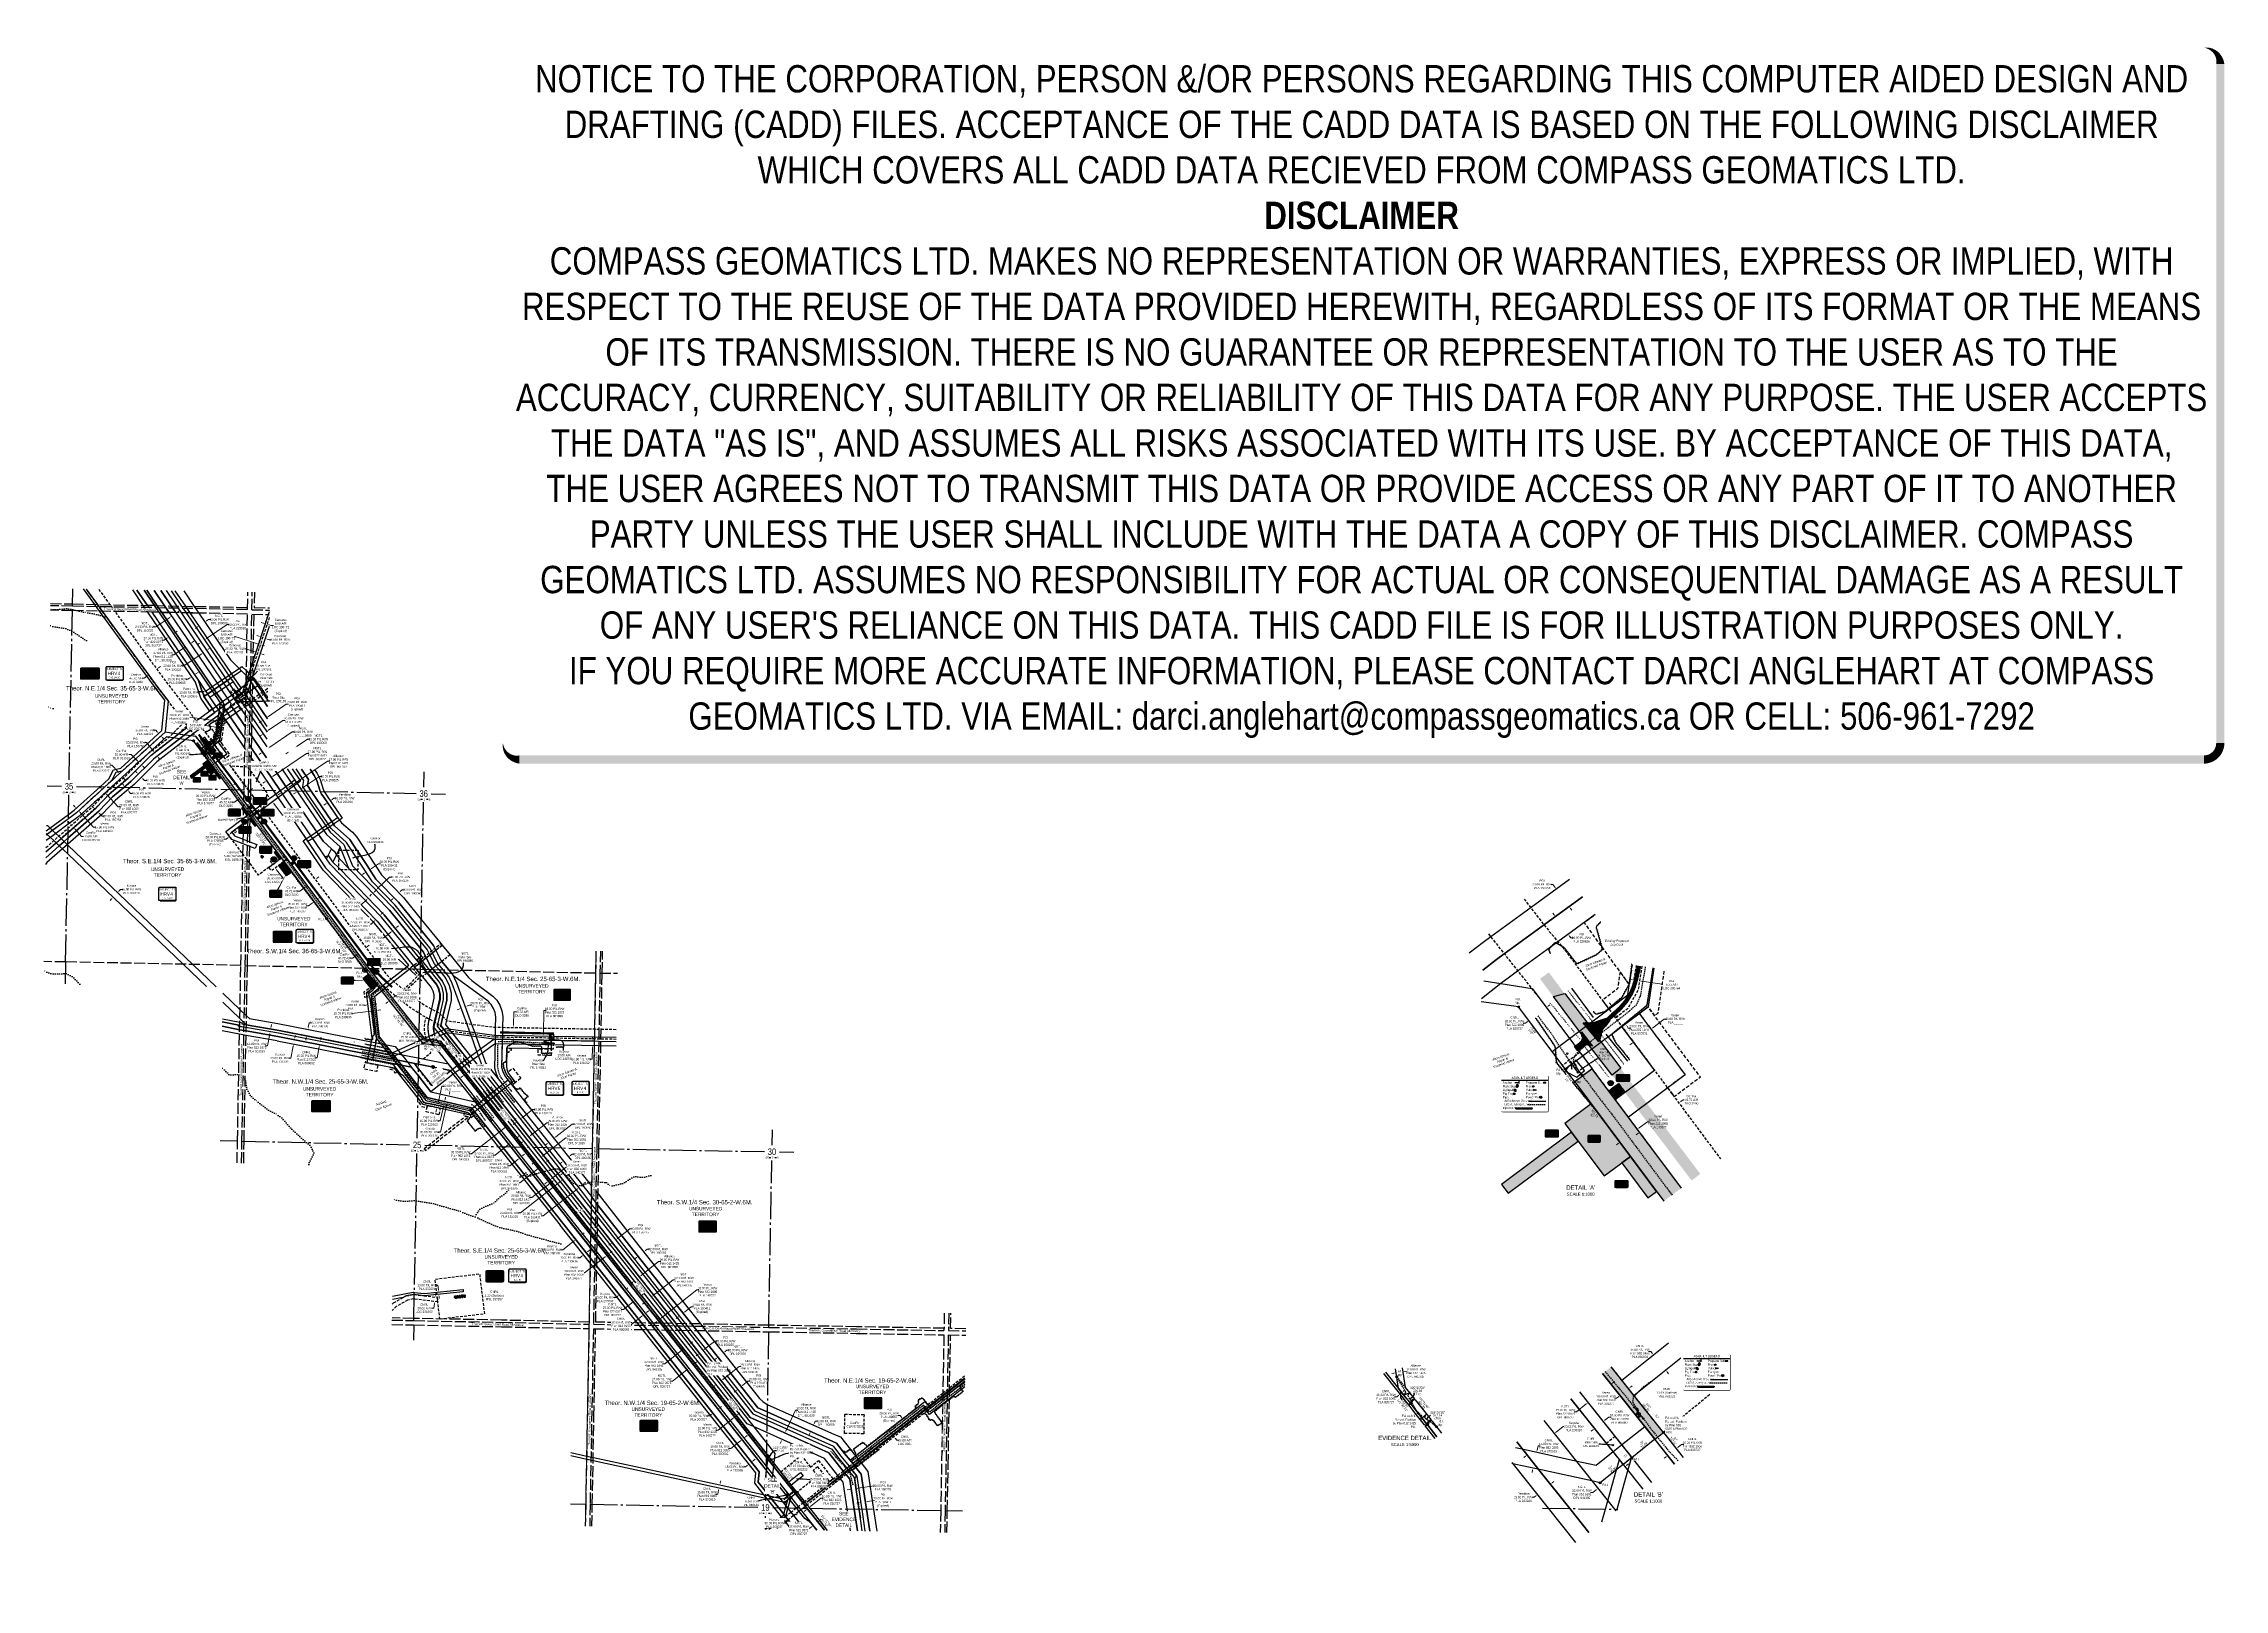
# Model space of a CAD drawing. Extents: x 413456 to 423436, y 6055086 to 6062162.
import ezdxf
from ezdxf.enums import TextEntityAlignment as Align

# ---------------------------------------------------------------- set-up
doc = ezdxf.new("R2018")
doc.units = 0
doc.header["$LTSCALE"] = 5
doc.header["$PDSIZE"] = 0.5
for name, pattern in [('0', [1, 1, 0]), ('CENTERLINEX3', [5, 2.5, -1, 0.5, -1]), ('DASHED4', [1.875, 1.25, -0.625]), ('foc-ACCESSROAD', [3.75, 2.5, -1.25]), ('foc-QUARTERLINE', [33, 25, -3, 2, -3]), ('foc-TIELINE', [1.875, 1.25, -0.625]), ('foc-TOPO', [1, 0.2, -0.8]), ('foc-TRAV', [1.875, 1.25, -0.625]), ('foc-UNSURVEYED', [12.5, 10, -2.5]), ('foc-WHEELTRACKS', [2, 0.4, -1.6]), ('HIDDEN2', [4.7625, 3.175, -1.5875]), ('POWERLINE5', [7.8, 2.4, -0.6, 0.6, -0.6, 0.6, -0.6, 2.4]), ('UG_PIPE', [1.875, 1.25, -0.625])]:
    doc.linetypes.add(name, pattern=pattern)
doc.layers.get('Defpoints').update_dxf_attribs({"color": 9})
for name, color, linetype in [('10', 1, 'Continuous'), ('35', 37, 'Continuous'), ('9', 3, 'Continuous'), ('AS-FENCE', 48, 'foc-FENCE'), ('AS-OWNER', 7, 'Continuous'), ('AS-PIPE-UG', 44, 'UG_PIPE'), ('AS-POWER-EXISTING', 72, 'POWERLINE5'), ('AS-ROADS', 254, 'Continuous'), ('AS-SYMBOL', 7, 'Continuous'), ('C-RW', 13, 'Continuous'), ('C-SYMBOL', 7, 'Continuous'), ('CG-NOTES', 7, 'Continuous'), ('CTW', 7, 'Continuous'), ('DETAIL-T', 7, 'Continuous'), ('F-AR', 190, 'foc-ACCESSROAD'), ('F-RW', 190, 'Continuous'), ('F-WS', 190, 'foc-ACCESSROAD'), ('F-WS-S', 8, 'Continuous'), ('L-BD', 7, 'Continuous'), ('L-BD1', 253, 'Continuous'), ('L-MON', 1, 'Continuous'), ('L-MON-T', 1, 'Continuous'), ('L-QSEC', 8, 'foc-QUARTERLINE'), ('L-ROAD-T', 7, 'Continuous'), ('L-SECLBL', 7, 'Continuous'), ('L-TIE', 7, 'foc-TIELINE'), ('L-UNS-T', 3, 'Continuous'), ('L-USEC', 7, 'foc-UNSURVEYED'), ('oil_and_gas_wells_pt', 7, 'Continuous'), ('P-BUFFER-H 100m', 191, 'Continuous'), ('P-CROSSINGS', 250, 'Continuous'), ('P-PROPOSED', 10, 'Continuous'), ('P-PROPOSED-H', 21, 'Continuous'), ('P-TEMP-BLOCKS', 250, 'Continuous'), ('P-TEMP-H', 41, 'Continuous'), ('P-TEMP_LOG DECK', 46, 'Continuous'), ('P-TEMP_WORKSPACE', 46, 'Continuous'), ('P-TRAV', 4, 'foc-TRAV'), ('P-WORKAREA', 113, 'Continuous'), ('T-BUSH', 110, '0'), ('T-BUSH-T', 110, 'Continuous'), ('T-EXISTING RTF', 220, 'HIDDEN2'), ('T-GENERAL', 48, 'foc-TOPO'), ('T-SLOPE', 48, 'Continuous'), ('T-WATER-P3', 160, 'foc-WHEELTRACKS')]:
    doc.layers.add(name, color=color, linetype=linetype)
for name, color, linetype, lineweight in [('AS-GENERAL', 48, 'Continuous', 18), ('C-RW-T', 13, 'Continuous', 9), ('F-AR-T', 190, 'Continuous', 9), ('F-RW-T', 190, 'Continuous', 9), ('F-WS-T', 190, 'Continuous', 9), ('T-TEXT', 48, 'Continuous', 18)]:
    doc.layers.add(name, color=color, linetype=linetype, lineweight=lineweight)
for name, color, linetype, true_color in [('AS-PIPE-AG', 7, 'Continuous', 0x7d00fa), ('AS-PIPE-RACK', 7, 'Continuous', 0xc48aff), ('P-100m WELL BORE BUFFER', 7, 'Continuous', 0xf5ffd6)]:
    doc.layers.add(name, color=color, linetype=linetype, true_color=true_color)
doc.layers.add('AS-TRAPPER BOUNDARY', color=7, linetype='CENTERLINEX3', true_color=0xb85c00, transparency=0.6)
doc.layers.add('DISCLAIMER', color=7, linetype='Continuous', plot=False)
doc.styles.add('175L', font='ARIALN.TTF', dxfattribs={"height": 20})
doc.styles.add('80', font='ARIALN.TTF', dxfattribs={"height": 10})
doc.styles.add('80CG', font='ARIALN.TTF', dxfattribs={"height": 10})
doc.styles.add('80L', font='ARIALN.TTF', dxfattribs={"height": 10})
doc.styles.add('80LS', font='ARIALNI.TTF', dxfattribs={"height": 10})
doc.styles.add('Crossing', font='ARIALN.TTF', dxfattribs={"height": 10})
doc.styles.add('foc-LtypeFont', font='ARIALN.TTF', dxfattribs={"height": 7.35})
doc.styles.add('HRV', font='ARIALN.TTF', dxfattribs={"height": 3})
doc.styles.add('SIMPLEX', font='ARIALN.TTF')
doc.styles.get("Standard").update_dxf_attribs({"font": 'ARIALN.TTF'})
doc.linetypes.add('foc-FENCE', pattern='A,10,-1,["X",foc-LtypeFont,S=0.2,R=0,X=-0.625,Y=-0.75],-1.24', length=12.24)
doc.dimstyles.new('Compass 5 000', dxfattribs={"dimscale": 5, "dimtxt": 9, "dimasz": 2, "dimexe": 0.2, "dimexo": 0.0625, "dimgap": 0.5, "dimtad": 0, "dimtih": 1, "dimtoh": 1, "dimzin": 0, "dimdsep": 46, "dimtxsty": '80CG', "dimcen": 0.1, "dimse1": 1, "dimse2": 1, "dimclrd": 256, "dimclrt": 256, "dimaunit": 1, "dimadec": 4, "dimazin": 0, "dimtfac": 0.06, "dimtofl": 0, "dimtmove": 0, "dimatfit": 1, "dimfxl": 0.2, "dimtolj": 1, "dimtzin": 0, "dimlwd": -1, "dimarcsym": 0})

# ---------------------------------------------------------------- blocks, each defined once
blk = doc.blocks.new('L-SECLBL')
at = {"layer": '9', "color": 7}
for p, q in [((-5.1, -27.8), (-12.3, -27.8)), ((20.7, -27.8), (13.5, -27.8))]:
    blk.add_line(p, q, dxfattribs=at)
at = {"layer": '10', "color": 2, "style": 'SIMPLEX'}
blk.add_attdef('SEC', text='', height=30, dxfattribs=at).set_placement((0, 0), align=Align.MIDDLE)
at = {"layer": '10', "color": 5, "style": '80L'}
blk.add_attdef('TWP', text='', height=9.5, dxfattribs=at).set_placement((-14.4, -27.4), align=Align.MIDDLE_RIGHT)
blk.add_attdef('RGE', text='', height=9.5, dxfattribs=at).set_placement((3.6, -27.4), align=Align.MIDDLE_CENTER)
blk.add_attdef('MER', text='', height=9.5, dxfattribs=at).set_placement((23.2, -27.4), align=Align.MIDDLE_LEFT)
blk = doc.blocks.new('HRV')
blk.add_lwpolyline([(-35.1, 31.6), (37.2, 31.6), (37.2, -25.5, -0.414214), (32.2, -30.5), (-40.1, -30.5), (-40.1, 26.6, -0.414214)], format="xyb", close=True)
at = {"const_width": 5, "flags": 128}
blk.add_lwpolyline([(-35.1, -33), (32.2, -33, 0.414214), (39.7, -25.5), (39.7, 26.6)], format="xyb", dxfattribs=at)
at = {"style": '80L'}
blk.add_text('SUBJECT TO', height=9.5, dxfattribs=at).set_placement((-2, 13.1), align=Align.BOTTOM_CENTER)
blk.add_attdef('(N.W.1/4 00)', text='', height=7.12, dxfattribs=at).set_placement((-2, -24.4), align=Align.BOTTOM_CENTER)
at = {"layer": 'CTW', "color": 3, "style": 'HRV'}
blk.add_text('HRV', height=15, dxfattribs=at).set_placement((-10.9, -0.2), align=Align.MIDDLE_CENTER)
blk.add_attdef('0', text='', height=15, dxfattribs=at).set_placement((18.3, -0.2), align=Align.MIDDLE_CENTER)
blk = doc.blocks.new('*D39')
at = {"layer": 'C-RW-T', "transparency": 16777216}
for p, q in [((413969.5, 6059018.7), (413959.5, 6059018.7)), ((413976.2, 6059011.3), (413969.5, 6059018.7)), ((413999.8, 6058985.4), (414006.5, 6058978))]:
    blk.add_line(p, q, dxfattribs=at)
for points in [[(413977.5, 6059012.4), (413975, 6059010.1), (413983, 6059003.9)], [(414001, 6058986.5), (413998.6, 6058984.3), (413993.1, 6058992.8)]]:
    blk.add_solid(points, dxfattribs=at)
at = {"layer": 'Defpoints', "color": 0, "transparency": 16777216}
for p in [(413983, 6059003.9), (413962.1, 6058984.9), (413972.2, 6058973.8)]:
    blk.add_point(p, dxfattribs=at)
at = {"layer": 'C-RW-T', "transparency": 16777216, "insert": (413920.4, 6059018.7), "char_height": 10, "attachment_point": 5, "style": '80CG'}
blk.add_mtext('\\A1;Veren\\P15.00 P/L R/W\\PPLA 141903', dxfattribs=at)
blk = doc.blocks.new('*D40')
at = {"layer": 'C-RW-T', "transparency": 16777216}
for p, q in [((414247.1, 6058710.2), (414237.1, 6058710.2)), ((414297.1, 6058747.7), (414247.1, 6058710.2)), ((414329.2, 6058771.6), (414337.2, 6058777.6))]:
    blk.add_line(p, q, dxfattribs=at)
for points in [[(414296.1, 6058749), (414298.1, 6058746.3), (414305.2, 6058753.6)], [(414328.2, 6058772.9), (414330.2, 6058770.3), (414321.2, 6058765.6)]]:
    blk.add_solid(points, dxfattribs=at)
at = {"layer": 'Defpoints', "color": 0, "transparency": 16777216}
for p in [(414305.2, 6058753.6), (414309.4, 6058748), (414325.4, 6058760)]:
    blk.add_point(p, dxfattribs=at)
at = {"layer": 'C-RW-T', "transparency": 16777216, "insert": (414197.6, 6058710.2), "char_height": 10, "attachment_point": 5, "style": '80CG'}
blk.add_mtext('\\A1;Veren\\P20.00 P/L R/W\\PPlan 832 1008\\PPLA 140377', dxfattribs=at)
blk = doc.blocks.new('*D41')
at = {"layer": 'C-RW-T', "transparency": 16777216}
for p, q in [((413599.8, 6058668.7), (413593.1, 6058676.1)), ((413623.3, 6058642.8), (413685.3, 6058574.7)), ((413685.3, 6058574.7), (413695.3, 6058574.7))]:
    blk.add_line(p, q, dxfattribs=at)
for points in [[(413601, 6058669.8), (413598.6, 6058667.6), (413606.5, 6058661.3)], [(413624.6, 6058643.9), (413622.1, 6058641.7), (413616.6, 6058650.2)]]:
    blk.add_solid(points, dxfattribs=at)
at = {"layer": 'Defpoints', "color": 0, "transparency": 16777216}
for p in [(413603.1, 6058658.2), (413613.2, 6058647.1), (413616.6, 6058650.2)]:
    blk.add_point(p, dxfattribs=at)
at = {"layer": 'C-RW-T', "transparency": 16777216, "insert": (413734.4, 6058574.7), "char_height": 10, "attachment_point": 5, "style": '80CG'}
blk.add_mtext('\\A1;Veren\\P15.00 P/L R/W\\PPLA 141903', dxfattribs=at)
blk = doc.blocks.new('*D42')
at = {"layer": 'C-RW-T', "transparency": 16777216}
for p, q in [((414667.7, 6058215.1), (414657.7, 6058215.1)), ((414685.4, 6058228.2), (414667.7, 6058215.1)), ((414717.4, 6058252.2), (414725.4, 6058258.2))]:
    blk.add_line(p, q, dxfattribs=at)
for points in [[(414684.4, 6058229.6), (414686.4, 6058226.9), (414693.4, 6058234.2)], [(414716.4, 6058253.5), (414718.4, 6058250.8), (414709.4, 6058246.2)]]:
    blk.add_solid(points, dxfattribs=at)
at = {"layer": 'Defpoints', "color": 0, "transparency": 16777216}
for p in [(414672.4, 6058262.3), (414688.4, 6058274.3), (414693.4, 6058234.2)]:
    blk.add_point(p, dxfattribs=at)
at = {"layer": 'C-RW-T', "transparency": 16777216, "insert": (414618.2, 6058215.1), "char_height": 10, "attachment_point": 5, "style": '80CG'}
blk.add_mtext('\\A1;Veren\\P20.00 P/L R/W\\PPlan 832 1008\\PPLA 140377', dxfattribs=at)
blk = doc.blocks.new('*D43')
at = {"layer": 'C-RW-T', "transparency": 16777216}
for p, q in [((415061, 6057799), (415068.9, 6057805.2)), ((415068.9, 6057805.2), (415078.9, 6057805.2)), ((415029.7, 6057774.3), (415021.8, 6057768.1))]:
    blk.add_line(p, q, dxfattribs=at)
for points in [[(415060, 6057800.4), (415062.1, 6057797.7), (415053.2, 6057792.9)], [(415028.6, 6057775.6), (415030.7, 6057773), (415037.5, 6057780.5)]]:
    blk.add_solid(points, dxfattribs=at)
at = {"layer": 'C-RW-T', "transparency": 16777216, "insert": (415118.4, 6057805.2), "char_height": 10, "attachment_point": 5, "style": '80CG', "bg_fill": 3, "box_fill_scale": 1.1, "bg_fill_color": 256, "bg_fill_true_color": 13158600, "bg_fill_transparency": 0}
blk.add_mtext('\\A1;Veren\\P20.00 P/L R/W\\PPlan 832 1008 \\PPLA 140377', dxfattribs=at)
at = {"layer": 'Defpoints', "color": 0, "transparency": 16777216}
for p in [(415037.5, 6057780.5), (415047, 6057768.5), (415062.6, 6057780.9)]:
    blk.add_point(p, dxfattribs=at)
blk = doc.blocks.new('*D44')
at = {"layer": 'C-RW-T', "transparency": 16777216}
for p, q in [((420757.7, 6057198.9), (420795.2, 6057226.9)), ((420795.2, 6057226.9), (420805.2, 6057226.9)), ((420661.6, 6057127), (420653.6, 6057121.1))]:
    blk.add_line(p, q, dxfattribs=at)
for points in [[(420756.7, 6057200.2), (420758.7, 6057197.5), (420749.7, 6057192.9)], [(420660.6, 6057128.4), (420662.6, 6057125.7), (420669.6, 6057133)]]:
    blk.add_solid(points, dxfattribs=at)
at = {"layer": 'Defpoints', "color": 0, "transparency": 16777216}
for p in [(420718.7, 6057234.4), (420638.6, 6057174.6), (420669.6, 6057133)]:
    blk.add_point(p, dxfattribs=at)
at = {"layer": 'C-RW-T', "transparency": 16777216, "insert": (420844.8, 6057226.9), "char_height": 10, "attachment_point": 5, "style": '80CG'}
blk.add_mtext('\\A1;Veren\\P20.00 P/L R/W\\PPlan 832 1008\\PPLA 140377', dxfattribs=at)
blk = doc.blocks.new('*D45')
at = {"layer": 'C-RW-T', "transparency": 16777216}
for p, q in [((416025.9, 6056609.2), (415932.1, 6056535.2)), ((416049.4, 6056627.8), (416057.3, 6056634)), ((415932.1, 6056535.2), (415922.1, 6056535.2))]:
    blk.add_line(p, q, dxfattribs=at)
for points in [[(416024.8, 6056610.5), (416026.9, 6056607.9), (416033.7, 6056615.4)], [(416048.4, 6056629.1), (416050.5, 6056626.5), (416041.6, 6056621.6)]]:
    blk.add_solid(points, dxfattribs=at)
at = {"layer": 'Defpoints', "color": 0, "transparency": 16777216}
for p in [(415637.9, 6057116.9), (415645.7, 6057123.1), (416041.6, 6056621.6)]:
    blk.add_point(p, dxfattribs=at)
at = {"layer": 'C-RW-T', "transparency": 16777216, "insert": (415883, 6056535.2), "char_height": 10, "attachment_point": 5, "style": '80CG', "bg_fill": 3, "box_fill_scale": 1.1, "bg_fill_color": 256, "bg_fill_true_color": 13158600, "bg_fill_transparency": 0}
blk.add_mtext('\\A1;Veren\\P10.00 P/L R/W\\PPlan 832 1008\\PPLA 140377', dxfattribs=at)
blk = doc.blocks.new('*D46')
at = {"layer": 'C-RW-T', "transparency": 16777216}
for p, q in [((414244, 6059062), (414116.3, 6059080.4)), ((414283.6, 6059056.3), (414293.5, 6059054.8))]:
    blk.add_line(p, q, dxfattribs=at)
for points in [[(414244.2, 6059063.6), (414243.8, 6059060.3), (414253.9, 6059060.6)], [(414283.8, 6059057.9), (414283.3, 6059054.6), (414273.7, 6059057.7)]]:
    blk.add_solid(points, dxfattribs=at)
at = {"layer": 'Defpoints', "color": 0, "transparency": 16777216}
for p in [(414252.9, 6059053.8), (414272.7, 6059050.9), (414273.7, 6059057.7)]:
    blk.add_point(p, dxfattribs=at)
at = {"layer": 'C-RW-T', "transparency": 16777216, "insert": (414076.8, 6059080.4), "char_height": 10, "attachment_point": 5, "style": '80CG', "bg_fill": 3, "box_fill_scale": 1.1, "bg_fill_color": 256, "bg_fill_true_color": 13158600, "bg_fill_transparency": 0}
blk.add_mtext('\\A1;Veren\\P20.00 P/L R/W \\PPlan 832 1048\\PPLA 830001', dxfattribs=at)
blk = doc.blocks.new('*D47')
at = {"layer": 'Defpoints', "color": 0, "transparency": 16777216}
for p in [(414250.6, 6059010.5), (414255.5, 6059009.7), (414258.8, 6059031.4)]:
    blk.add_point(p, dxfattribs=at)
at = {"layer": 'F-AR-T', "transparency": 16777216}
for p, q in [((414244, 6059033.6), (414186, 6059042.4)), ((414268.7, 6059029.9), (414278.6, 6059028.4))]:
    blk.add_line(p, q, dxfattribs=at)
for points in [[(414244.2, 6059035.3), (414243.7, 6059032), (414253.8, 6059032.1)], [(414268.9, 6059031.5), (414268.4, 6059028.2), (414258.8, 6059031.4)]]:
    blk.add_solid(points, dxfattribs=at)
at = {"layer": 'F-AR-T', "transparency": 16777216, "insert": (414151.7, 6059042.4), "char_height": 10, "attachment_point": 5, "style": '80CG', "bg_fill": 3, "box_fill_scale": 1.1, "bg_fill_color": 256, "bg_fill_true_color": 13158600, "bg_fill_transparency": 0}
blk.add_mtext('\\A1;PGI\\P5.00 A/R\\PLOC 200764', dxfattribs=at)
blk = doc.blocks.new('*D48')
at = {"layer": 'Defpoints', "color": 0, "transparency": 16777216}
for p in [(415606.5, 6057658.3), (415663.4, 6057611.7), (415664.2, 6057657.3)]:
    blk.add_point(p, dxfattribs=at)
at = {"layer": 'F-AR-T', "transparency": 16777216}
for p, q in [((415606.7, 6057668.3), (415607.8, 6057730)), ((415607.8, 6057730), (415617.8, 6057730)), ((415605.5, 6057602.8), (415605.3, 6057592.8))]:
    blk.add_line(p, q, dxfattribs=at)
for points in [[(415603.8, 6057602.8), (415607.1, 6057602.7), (415605.6, 6057612.8)], [(415605, 6057668.3), (415608.3, 6057668.3), (415606.5, 6057658.3)]]:
    blk.add_solid(points, dxfattribs=at)
at = {"layer": 'F-AR-T', "transparency": 16777216, "insert": (415645.7, 6057730), "char_height": 10, "attachment_point": 5, "style": '80CG'}
blk.add_mtext('\\A1;CanFor\\P45.72 A/R\\PDLO 3280', dxfattribs=at)
blk = doc.blocks.new('*D49')
at = {"layer": 'Defpoints', "color": 0, "transparency": 16777216}
for p in [(415201.3, 6057643.3), (415203.1, 6057618), (415216.2, 6057644.3)]:
    blk.add_point(p, dxfattribs=at)
at = {"layer": 'F-AR-T', "transparency": 16777216}
for p, q in [((415193.1, 6057617.3), (415154.6, 6057614.5)), ((415228, 6057619.7), (415238, 6057620.4))]:
    blk.add_line(p, q, dxfattribs=at)
for points in [[(415193, 6057618.9), (415193.2, 6057615.6), (415203.1, 6057618)], [(415227.9, 6057621.4), (415228.1, 6057618.1), (415218, 6057619)]]:
    blk.add_solid(points, dxfattribs=at)
at = {"layer": 'F-AR-T', "transparency": 16777216, "insert": (415120.3, 6057614.5), "char_height": 10, "attachment_point": 5, "style": '80CG'}
blk.add_mtext('\\A1;CNRL\\P15.00 A/R\\PMSL 890804', dxfattribs=at)
blk = doc.blocks.new('*D50')
at = {"layer": 'Defpoints', "color": 0, "transparency": 16777216}
for p in [(414894.5, 6057993.9), (415024.9, 6057903.4), (414988.6, 6057874.7)]:
    blk.add_point(p, dxfattribs=at)
at = {"layer": 'F-AR-T', "transparency": 16777216}
for p, q in [((414938.7, 6058028.8), (414946.5, 6058035)), ((414871.8, 6057976), (414861.8, 6057976)), ((414886.6, 6057987.7), (414871.8, 6057976))]:
    blk.add_line(p, q, dxfattribs=at)
for points in [[(414937.6, 6058030.1), (414939.7, 6058027.5), (414930.8, 6058022.6)], [(414885.6, 6057989), (414887.7, 6057986.4), (414894.5, 6057993.9)]]:
    blk.add_solid(points, dxfattribs=at)
at = {"layer": 'F-AR-T', "transparency": 16777216, "insert": (414833.9, 6057976), "char_height": 10, "attachment_point": 5, "style": '80CG'}
blk.add_mtext('\\A1;CanFor\\P45.72 A/R\\PDLO 3280', dxfattribs=at)
blk = doc.blocks.new('*D51')
at = {"layer": 'Defpoints', "color": 0, "transparency": 16777216}
for p in [(413965, 6059311.5), (413928.1, 6059284.6), (413937.4, 6059271.8)]:
    blk.add_point(p, dxfattribs=at)
at = {"layer": 'F-AR-T', "transparency": 16777216}
for p, q in [((413982.5, 6059304.6), (413990.5, 6059310.4)), ((413916.7, 6059256.7), (413906.7, 6059256.7)), ((413929.3, 6059265.9), (413916.7, 6059256.7))]:
    blk.add_line(p, q, dxfattribs=at)
for points in [[(413981.5, 6059305.9), (413983.4, 6059303.2), (413974.4, 6059298.7)], [(413928.3, 6059267.2), (413930.3, 6059264.6), (413937.4, 6059271.8)]]:
    blk.add_solid(points, dxfattribs=at)
at = {"layer": 'F-AR-T', "transparency": 16777216, "insert": (413878.8, 6059256.7), "char_height": 10, "attachment_point": 5, "style": '80CG'}
blk.add_mtext('\\A1;CanFor\\P45.72 A/R\\PDLO 3280', dxfattribs=at)
blk = doc.blocks.new('*D52')
at = {"layer": 'Defpoints', "color": 0, "transparency": 16777216}
for p in [(413893.5, 6058871.3), (413914.6, 6058892.3), (413925.2, 6058881.7)]:
    blk.add_point(p, dxfattribs=at)
at = {"layer": 'F-AR-T', "transparency": 16777216}
for p, q in [((413856.9, 6058908), (413846.9, 6058908)), ((413886.5, 6058878.3), (413856.9, 6058908)), ((413911.2, 6058853.5), (413918.3, 6058846.5))]:
    blk.add_line(p, q, dxfattribs=at)
for points in [[(413887.6, 6058879.5), (413885.3, 6058877.2), (413893.5, 6058871.3)], [(413912.4, 6058854.7), (413910, 6058852.4), (413904.1, 6058860.6)]]:
    blk.add_solid(points, dxfattribs=at)
at = {"layer": 'F-AR-T', "transparency": 16777216, "insert": (413812.6, 6058908), "char_height": 10, "attachment_point": 5, "style": '80CG'}
blk.add_mtext('\\A1;CanFor\\P15.00 A/R\\PDLO 031510', dxfattribs=at)
blk = doc.blocks.new('*D53')
at = {"layer": 'Defpoints', "color": 0, "transparency": 16777216}
for p in [(414440.3, 6059413.4), (414423.2, 6059361.5), (414430.8, 6059359)]:
    blk.add_point(p, dxfattribs=at)
at = {"layer": 'F-AR-T', "transparency": 16777216}
for p, q in [((414337.6, 6059447.3), (414327.6, 6059447.3)), ((414430.8, 6059416.6), (414337.6, 6059447.3)), ((414457.4, 6059407.8), (414466.9, 6059404.7))]:
    blk.add_line(p, q, dxfattribs=at)
for points in [[(414431.3, 6059418.1), (414430.3, 6059415), (414440.3, 6059413.4)], [(414457.9, 6059409.4), (414456.9, 6059406.2), (414447.9, 6059410.9)]]:
    blk.add_solid(points, dxfattribs=at)
at = {"layer": 'F-AR-T', "transparency": 16777216, "insert": (414294, 6059447.3), "char_height": 10, "attachment_point": 5, "style": '80CG'}
blk.add_mtext('\\A1;Cenovus\\P8.00 A/R\\PLOC 190471\\P(Expired)', dxfattribs=at)
blk = doc.blocks.new('*D54')
at = {"layer": 'Defpoints', "color": 0, "transparency": 16777216}
for p in [(414360.3, 6058713.3), (414370.2, 6058700.1), (414406.8, 6058727.4)]:
    blk.add_point(p, dxfattribs=at)
at = {"layer": 'F-AR-T', "transparency": 16777216}
for p, q in [((414352.2, 6058707.3), (414329.1, 6058690)), ((414404.9, 6058746.7), (414412.9, 6058752.7)), ((414329.1, 6058690), (414319.1, 6058690))]:
    blk.add_line(p, q, dxfattribs=at)
for points in [[(414351.2, 6058708.7), (414353.2, 6058706), (414360.3, 6058713.3)], [(414403.9, 6058748), (414405.9, 6058745.3), (414396.9, 6058740.7)]]:
    blk.add_solid(points, dxfattribs=at)
at = {"layer": 'F-AR-T', "transparency": 16777216, "insert": (414291.2, 6058690), "char_height": 10, "attachment_point": 5, "style": '80CG'}
blk.add_mtext('\\A1;CanFor\\P45.72 A/R\\PDLO 3280', dxfattribs=at)
blk = doc.blocks.new('*D55')
at = {"layer": 'Defpoints', "color": 0, "transparency": 16777216}
for p in [(413579, 6058580.8), (413588.9, 6058569.6), (413593.4, 6058573.5)]:
    blk.add_point(p, dxfattribs=at)
at = {"layer": 'F-AR-T', "transparency": 16777216}
for p, q in [((413576.9, 6058592.3), (413570.3, 6058599.8)), ((413600, 6058566), (413628.9, 6058533.2)), ((413628.9, 6058533.2), (413638.9, 6058533.2))]:
    blk.add_line(p, q, dxfattribs=at)
for points in [[(413578.2, 6058593.4), (413575.7, 6058591.2), (413583.5, 6058584.8)], [(413601.3, 6058567.1), (413598.8, 6058564.9), (413593.4, 6058573.5)]]:
    blk.add_solid(points, dxfattribs=at)
at = {"layer": 'F-AR-T', "transparency": 16777216, "insert": (413673.2, 6058533.2), "char_height": 10, "attachment_point": 5, "style": '80CG'}
blk.add_mtext('\\A1;CanFor\\P15.00 A/R\\PDLO 031510', dxfattribs=at)
blk = doc.blocks.new('*D56')
at = {"layer": 'Defpoints', "color": 0, "transparency": 16777216}
for p in [(414473.3, 6059513.5), (414478.6, 6059504), (414480.9, 6059511)]:
    blk.add_point(p, dxfattribs=at)
at = {"layer": 'F-AR-T', "transparency": 16777216}
for p, q in [((414461.5, 6059509.7), (414452, 6059512.8)), ((414488.1, 6059500.9), (414497.6, 6059497.8)), ((414497.6, 6059497.8), (414507.6, 6059497.8))]:
    blk.add_line(p, q, dxfattribs=at)
for points in [[(414462, 6059511.3), (414461, 6059508.1), (414471, 6059506.5)], [(414488.6, 6059502.5), (414487.6, 6059499.3), (414478.6, 6059504)]]:
    blk.add_solid(points, dxfattribs=at)
at = {"layer": 'F-AR-T', "transparency": 16777216, "insert": (414541.1, 6059497.8), "char_height": 10, "attachment_point": 5, "style": '80CG'}
blk.add_mtext('\\A1;Cenovus\\P8.00 A/R\\PLOC 190471\\P(Expired)', dxfattribs=at)
blk = doc.blocks.new('*D57')
at = {"layer": 'Defpoints', "color": 0, "transparency": 16777216}
for p in [(414644.9, 6058332.5), (414663, 6058308.3), (414681.5, 6058359.9)]:
    blk.add_point(p, dxfattribs=at)
at = {"layer": 'F-AR-T', "transparency": 16777216}
for p, q in [((414654.9, 6058302.3), (414628.5, 6058282.6)), ((414707.6, 6058341.7), (414715.6, 6058347.7)), ((414628.5, 6058282.6), (414618.5, 6058282.6))]:
    blk.add_line(p, q, dxfattribs=at)
for points in [[(414654, 6058303.7), (414655.9, 6058301), (414663, 6058308.3)], [(414706.6, 6058343), (414708.6, 6058340.3), (414699.6, 6058335.7)]]:
    blk.add_solid(points, dxfattribs=at)
at = {"layer": 'F-AR-T', "transparency": 16777216, "insert": (414590.6, 6058282.6), "char_height": 10, "attachment_point": 5, "style": '80CG'}
blk.add_mtext('\\A1;CanFor\\P45.72 A/R\\PDLO 3280', dxfattribs=at)
blk = doc.blocks.new('*D58')
at = {"layer": 'Defpoints', "color": 0, "transparency": 16777216}
for p in [(415154.2, 6057879.6), (415161.5, 6057872.8), (415165.7, 6057891.9)]:
    blk.add_point(p, dxfattribs=at)
at = {"layer": 'F-AR-T', "transparency": 16777216}
for p, q in [((415082.5, 6057969.4), (415072.5, 6057969.4)), ((415158.3, 6057898.7), (415082.5, 6057969.4)), ((415180.3, 6057878.3), (415187.6, 6057871.5))]:
    blk.add_line(p, q, dxfattribs=at)
for points in [[(415159.5, 6057899.9), (415157.2, 6057897.5), (415165.7, 6057891.9)], [(415181.4, 6057879.5), (415179.1, 6057877.1), (415173, 6057885.1)]]:
    blk.add_solid(points, dxfattribs=at)
at = {"layer": 'F-AR-T', "transparency": 16777216, "insert": (415038.2, 6057969.4), "char_height": 10, "attachment_point": 5, "style": '80CG', "bg_fill": 3, "box_fill_scale": 1.1, "bg_fill_color": 256, "bg_fill_true_color": 13158600, "bg_fill_transparency": 0}
blk.add_mtext('\\A1;NGTL\\P10.00 A/R\\PDLO 200075', dxfattribs=at)
blk = doc.blocks.new('*D59')
at = {"layer": 'Defpoints', "color": 0, "transparency": 16777216}
for p in [(420746.2, 6057949.8), (420770.9, 6057946), (420759.6, 6057871.6)]:
    blk.add_point(p, dxfattribs=at)
at = {"layer": 'F-AR-T', "transparency": 16777216}
for p, q in [((420725, 6057876.8), (420715.1, 6057878.3)), ((420769.5, 6057870.1), (420872.6, 6057854.5))]:
    blk.add_line(p, q, dxfattribs=at)
for points in [[(420725.3, 6057878.5), (420724.8, 6057875.2), (420734.9, 6057875.3)], [(420769.7, 6057871.8), (420769.2, 6057868.5), (420759.6, 6057871.6)]]:
    blk.add_solid(points, dxfattribs=at)
at = {"layer": 'F-AR-T', "transparency": 16777216, "insert": (420906.8, 6057854.5), "char_height": 10, "attachment_point": 5, "style": '80CG', "bg_fill": 3, "box_fill_scale": 1.1, "bg_fill_color": 256, "bg_fill_true_color": 13158600, "bg_fill_transparency": 0}
blk.add_mtext('\\A1;PGI\\P5.00 A/R\\PLOC 200764', dxfattribs=at)
blk = doc.blocks.new('*D60')
at = {"layer": 'F-RW-T', "transparency": 16777216}
for p, q in [((414954.5, 6058131.3), (414944.5, 6058131.3)), ((414968.9, 6058145.2), (414954.5, 6058131.3)), ((415002.6, 6058177.9), (415009.8, 6058184.9))]:
    blk.add_line(p, q, dxfattribs=at)
for points in [[(414967.7, 6058146.4), (414970, 6058144), (414976, 6058152.2)], [(415001.5, 6058179.1), (415003.8, 6058176.7), (414995.4, 6058171)]]:
    blk.add_solid(points, dxfattribs=at)
at = {"layer": 'F-RW-T', "transparency": 16777216, "insert": (414904.9, 6058131.3), "char_height": 10, "attachment_point": 5, "style": '80CG', "bg_fill": 3, "box_fill_scale": 1.1, "bg_fill_color": 256, "bg_fill_true_color": 13158600, "bg_fill_transparency": 0}
blk.add_mtext('\\A1;NGTL\\P27.00 P/L R/W\\PPlan 822 0871\\PDPL 800727', dxfattribs=at)
at = {"layer": 'Defpoints', "color": 0, "transparency": 16777216}
for p in [(414954.4, 6058174.5), (414973.8, 6058193.3), (414976, 6058152.2)]:
    blk.add_point(p, dxfattribs=at)
blk = doc.blocks.new('*D61')
at = {"layer": 'Defpoints', "color": 0, "transparency": 16777216}
for p in [(415588.2, 6057410.8), (415563.1, 6057391), (415792.7, 6057151.5)]:
    blk.add_point(p, dxfattribs=at)
at = {"layer": 'F-RW-T', "transparency": 16777216}
for p, q in [((415800.5, 6057157.7), (415875, 6057216.5)), ((415875, 6057216.5), (415885, 6057216.5)), ((415759.7, 6057125.5), (415751.9, 6057119.3))]:
    blk.add_line(p, q, dxfattribs=at)
for points in [[(415758.7, 6057126.8), (415760.7, 6057124.2), (415767.6, 6057131.7)], [(415799.5, 6057159), (415801.6, 6057156.4), (415792.7, 6057151.5)]]:
    blk.add_solid(points, dxfattribs=at)
at = {"layer": 'F-RW-T', "transparency": 16777216, "insert": (415924.5, 6057216.5), "char_height": 10, "attachment_point": 5, "style": '80CG'}
blk.add_mtext('\\A1;NGTL\\P32.00 P/L R/W\\PDPL 190060', dxfattribs=at)
blk = doc.blocks.new('*D62')
at = {"layer": 'Defpoints', "color": 0, "transparency": 16777216}
for p in [(415474.1, 6057280.8), (415495.3, 6057297.6), (415593, 6057130.3)]:
    blk.add_point(p, dxfattribs=at)
at = {"layer": 'F-RW-T', "transparency": 16777216}
for p, q in [((415585.1, 6057124.1), (415522, 6057074.2)), ((415622, 6057153.2), (415629.9, 6057159.4)), ((415522, 6057074.2), (415512, 6057074.2))]:
    blk.add_line(p, q, dxfattribs=at)
for points in [[(415584.1, 6057125.4), (415586.1, 6057122.7), (415593, 6057130.3)], [(415621, 6057154.5), (415623.1, 6057151.9), (415614.2, 6057147)]]:
    blk.add_solid(points, dxfattribs=at)
at = {"layer": 'F-RW-T', "transparency": 16777216, "insert": (415472.4, 6057074.2), "char_height": 10, "attachment_point": 5, "style": '80CG'}
blk.add_mtext('\\A1;NGTL\\P27.00 P/L R/W\\PPlan 822 0871\\PDPL 800727', dxfattribs=at)
blk = doc.blocks.new('*D63')
at = {"layer": 'Defpoints', "color": 0, "transparency": 16777216}
for p in [(415564.6, 6057300), (415541.1, 6057281.4), (415677.2, 6057157.5)]:
    blk.add_point(p, dxfattribs=at)
at = {"layer": 'F-RW-T', "transparency": 16777216}
for p, q in [((415685, 6057163.7), (415758.7, 6057221.9)), ((415758.7, 6057221.9), (415768.7, 6057221.9)), ((415645.8, 6057132.7), (415637.9, 6057126.5))]:
    blk.add_line(p, q, dxfattribs=at)
for points in [[(415644.7, 6057134), (415646.8, 6057131.4), (415653.6, 6057138.9)], [(415684, 6057165), (415686, 6057162.4), (415677.2, 6057157.5)]]:
    blk.add_solid(points, dxfattribs=at)
at = {"layer": 'F-RW-T', "transparency": 16777216, "insert": (415808.2, 6057221.9), "char_height": 10, "attachment_point": 5, "style": '80CG'}
blk.add_mtext('\\A1;Alliance\\P29.00 P/L R/W\\PPlan 012 1425\\PDPL 981030', dxfattribs=at)
blk = doc.blocks.new('*D64')
at = {"layer": 'Defpoints', "color": 0, "transparency": 16777216}
for p in [(415550.7, 6057243.4), (415575.8, 6057263.3), (415578, 6057208.9)]:
    blk.add_point(p, dxfattribs=at)
at = {"layer": 'F-RW-T', "transparency": 16777216}
for p, q in [((415570.2, 6057202.7), (415414.1, 6057079.5)), ((415611, 6057234.9), (415618.8, 6057241.1)), ((415414.1, 6057079.5), (415404.1, 6057079.5))]:
    blk.add_line(p, q, dxfattribs=at)
for points in [[(415569.1, 6057204), (415571.2, 6057201.4), (415578, 6057208.9)], [(415609.9, 6057236.2), (415612, 6057233.6), (415603.1, 6057228.7)]]:
    blk.add_solid(points, dxfattribs=at)
at = {"layer": 'F-RW-T', "transparency": 16777216, "insert": (415364.7, 6057079.5), "char_height": 10, "attachment_point": 5, "style": '80CG'}
blk.add_mtext('\\A1;NGTL\\P32.00 P/L R/W\\PPlan 952 1691\\PDPL 941335', dxfattribs=at)
blk = doc.blocks.new('*D65')
at = {"layer": 'Defpoints', "color": 0, "transparency": 16777216}
for p in [(415641.6, 6057603.1), (415641.9, 6057621.2), (415742.9, 6057601.3)]:
    blk.add_point(p, dxfattribs=at)
at = {"layer": 'F-RW-T', "transparency": 16777216}
for p, q in [((415743.4, 6057629.3), (415745.4, 6057735.6)), ((415745.4, 6057735.6), (415755.4, 6057735.6)), ((415742.7, 6057591.3), (415742.6, 6057581.3))]:
    blk.add_line(p, q, dxfattribs=at)
for points in [[(415741.1, 6057591.3), (415744.4, 6057591.2), (415742.9, 6057601.3)], [(415741.8, 6057629.4), (415745.1, 6057629.3), (415743.3, 6057619.3)]]:
    blk.add_solid(points, dxfattribs=at)
at = {"layer": 'F-RW-T', "transparency": 16777216, "insert": (415794.5, 6057735.6), "char_height": 10, "attachment_point": 5, "style": '80CG'}
blk.add_mtext('\\A1;PGI\\P18.00 P/L R/W\\PPlan 022 1872\\PPLA 001999', dxfattribs=at)
blk = doc.blocks.new('*D66')
at = {"layer": 'Defpoints', "color": 0, "transparency": 16777216}
for p in [(415904.7, 6057598.5), (415904.4, 6057578.5), (415967.8, 6057577.4)]:
    blk.add_point(p, dxfattribs=at)
at = {"layer": 'F-RW-T', "transparency": 16777216}
for p, q in [((415968.3, 6057607.4), (415968.5, 6057617.4)), ((415966.6, 6057512.9), (415956.6, 6057512.9)), ((415967.6, 6057567.4), (415966.6, 6057512.9))]:
    blk.add_line(p, q, dxfattribs=at)
for points in [[(415966.6, 6057607.4), (415970, 6057607.3), (415968.1, 6057597.4)], [(415965.9, 6057567.4), (415969.2, 6057567.3), (415967.8, 6057577.4)]]:
    blk.add_solid(points, dxfattribs=at)
at = {"layer": 'F-RW-T', "transparency": 16777216, "insert": (415917.1, 6057512.9), "char_height": 10, "attachment_point": 5, "style": '80CG'}
blk.add_mtext('\\A1;Keyera\\P20.00 P/L R/W\\PPLA 131092', dxfattribs=at)
blk = doc.blocks.new('*D67')
at = {"layer": 'Defpoints', "color": 0, "transparency": 16777216}
for p in [(415628.1, 6057219.6), (415637.9, 6057239), (415643.5, 6057231.9)]:
    blk.add_point(p, dxfattribs=at)
at = {"layer": 'F-RW-T', "transparency": 16777216}
for p, q in [((415614.6, 6057220.6), (415606.7, 6057214.4)), ((415645.7, 6057245.2), (415693.9, 6057283.3)), ((415693.9, 6057283.3), (415703.9, 6057283.3))]:
    blk.add_line(p, q, dxfattribs=at)
for points in [[(415613.5, 6057221.9), (415615.6, 6057219.3), (415622.4, 6057226.8)], [(415644.7, 6057246.5), (415646.8, 6057243.9), (415637.9, 6057239)]]:
    blk.add_solid(points, dxfattribs=at)
at = {"layer": 'F-RW-T', "transparency": 16777216, "insert": (415743.5, 6057283.3), "char_height": 10, "attachment_point": 5, "style": '80CG'}
blk.add_mtext('\\A1;PGI\\P20.00 P/L R/W\\PPLA 150225', dxfattribs=at)
blk = doc.blocks.new('*D68')
at = {"layer": 'Defpoints', "color": 0, "transparency": 16777216}
for p in [(415710.6, 6057171.2), (415726.3, 6057183.6), (415920.9, 6056937.6)]:
    blk.add_point(p, dxfattribs=at)
at = {"layer": 'F-RW-T', "transparency": 16777216}
for p, q in [((415897.3, 6056919), (415742.6, 6056796.6)), ((415928.7, 6056943.8), (415936.6, 6056950)), ((415742.6, 6056796.6), (415732.6, 6056796.6))]:
    blk.add_line(p, q, dxfattribs=at)
for points in [[(415896.3, 6056920.3), (415898.4, 6056917.7), (415905.2, 6056925.2)], [(415927.7, 6056945.1), (415929.7, 6056942.5), (415920.9, 6056937.6)]]:
    blk.add_solid(points, dxfattribs=at)
at = {"layer": 'F-RW-T', "transparency": 16777216, "insert": (415693, 6056796.6), "char_height": 10, "attachment_point": 5, "style": '80CG'}
blk.add_mtext('\\A1;PGI\\P20.00 P/L R/W\\PPLA 190411\\P(Expired)', dxfattribs=at)
blk = doc.blocks.new('*D69')
at = {"layer": 'Defpoints', "color": 0, "transparency": 16777216}
for p in [(415297, 6057318.4), (415303.8, 6057347.7), (415304.1, 6057316.8)]:
    blk.add_point(p, dxfattribs=at)
at = {"layer": 'F-RW-T', "transparency": 16777216}
for p, q in [((415301.9, 6057307), (415272.5, 6057179.6)), ((415313.1, 6057355.8), (415315.4, 6057365.6)), ((415272.5, 6057179.6), (415262.5, 6057179.6))]:
    blk.add_line(p, q, dxfattribs=at)
for points in [[(415300.3, 6057307.4), (415303.5, 6057306.7), (415304.1, 6057316.8)], [(415311.5, 6057356.2), (415314.7, 6057355.4), (415310.9, 6057346.1)]]:
    blk.add_solid(points, dxfattribs=at)
at = {"layer": 'F-RW-T', "transparency": 16777216, "insert": (415223, 6057179.6), "char_height": 10, "attachment_point": 5, "style": '80CG'}
blk.add_mtext('\\A1;Keyera\\P30.00 P/L R/W\\PPLA 200120', dxfattribs=at)
blk = doc.blocks.new('*D70')
at = {"layer": 'Defpoints', "color": 0, "transparency": 16777216}
for p in [(415254.2, 6057312.6), (415257.6, 6057327.2), (415288.1, 6057304.8)]:
    blk.add_point(p, dxfattribs=at)
at = {"layer": 'F-RW-T', "transparency": 16777216}
for p, q in [((415293.7, 6057329.2), (415295.9, 6057338.9)), ((415271, 6057230.8), (415261, 6057230.8)), ((415285.8, 6057295.1), (415271, 6057230.8))]:
    blk.add_line(p, q, dxfattribs=at)
for points in [[(415284.2, 6057295.4), (415287.4, 6057294.7), (415288.1, 6057304.8)], [(415292.1, 6057329.5), (415295.3, 6057328.8), (415291.4, 6057319.4)]]:
    blk.add_solid(points, dxfattribs=at)
at = {"layer": 'F-RW-T', "transparency": 16777216, "insert": (415221.9, 6057230.8), "char_height": 10, "attachment_point": 5, "style": '80CG'}
blk.add_mtext('\\A1;Pembina\\P15.00 P/L R/W\\PPLA 230936', dxfattribs=at)
blk = doc.blocks.new('*D71')
at = {"layer": 'Defpoints', "color": 0, "transparency": 16777216}
for p in [(415511.3, 6057215.9), (415519.1, 6057222.1), (415634.1, 6057060.4)]:
    blk.add_point(p, dxfattribs=at)
at = {"layer": 'F-RW-T', "transparency": 16777216}
for p, q in [((415589.6, 6057025.2), (415579.6, 6057025.2)), ((415626.3, 6057054.2), (415589.6, 6057025.2)), ((415649.8, 6057072.7), (415657.6, 6057078.9))]:
    blk.add_line(p, q, dxfattribs=at)
for points in [[(415625.2, 6057055.5), (415627.3, 6057052.9), (415634.1, 6057060.4)], [(415648.8, 6057074), (415650.8, 6057071.4), (415641.9, 6057066.5)]]:
    blk.add_solid(points, dxfattribs=at)
at = {"layer": 'F-RW-T', "transparency": 16777216, "insert": (415540.5, 6057025.2), "char_height": 10, "attachment_point": 5, "style": '80CG'}
blk.add_mtext('\\A1;CNRL\\P10.00 P/L R/W\\PPlan 912 0955\\PPLA 900092', dxfattribs=at)
blk = doc.blocks.new('*D72')
at = {"layer": 'Defpoints', "color": 0, "transparency": 16777216}
for p in [(414493.1, 6057639), (414660.8, 6057606.5), (414663.3, 6057619.6)]:
    blk.add_point(p, dxfattribs=at)
at = {"layer": 'F-RW-T', "transparency": 16777216}
for p, q in [((414491.2, 6057629.2), (414480.6, 6057574.7)), ((414497.6, 6057661.9), (414499.5, 6057671.8)), ((414480.6, 6057574.7), (414470.6, 6057574.7))]:
    blk.add_line(p, q, dxfattribs=at)
for points in [[(414489.6, 6057629.5), (414492.8, 6057628.9), (414493.1, 6057639)], [(414495.9, 6057662.3), (414499.2, 6057661.6), (414495.6, 6057652.1)]]:
    blk.add_solid(points, dxfattribs=at)
at = {"layer": 'F-RW-T', "transparency": 16777216, "insert": (414431.5, 6057574.7), "char_height": 10, "attachment_point": 5, "style": '80CG'}
blk.add_mtext('\\A1;PGI\\P13.00 P/L R/W\\PPlan 022 1872\\PPLA 001999', dxfattribs=at)
blk = doc.blocks.new('*D73')
at = {"layer": 'Defpoints', "color": 0, "transparency": 16777216}
for p in [(414618.4, 6057599.9), (414600.8, 6057582.9), (414614.6, 6057580.3)]:
    blk.add_point(p, dxfattribs=at)
at = {"layer": 'F-RW-T', "transparency": 16777216}
for p, q in [((414606.5, 6057612.4), (414608.5, 6057622.2)), ((414588.3, 6057518.3), (414578.3, 6057518.3)), ((414598.9, 6057573.1), (414588.3, 6057518.3))]:
    blk.add_line(p, q, dxfattribs=at)
for points in [[(414604.9, 6057612.7), (414608.2, 6057612.1), (414604.6, 6057602.6)], [(414597.3, 6057573.4), (414600.6, 6057572.8), (414600.8, 6057582.9)]]:
    blk.add_solid(points, dxfattribs=at)
at = {"layer": 'F-RW-T', "transparency": 16777216, "insert": (414538.7, 6057518.3), "char_height": 10, "attachment_point": 5, "style": '80CG'}
blk.add_mtext('\\A1;Keyera\\P20.00 P/L R/W\\PPLA 131092', dxfattribs=at)
blk = doc.blocks.new('*D74')
at = {"layer": 'Defpoints', "color": 0, "transparency": 16777216}
for p in [(414648.3, 6057622.5), (414654, 6057652), (414665.5, 6057649.8)]:
    blk.add_point(p, dxfattribs=at)
at = {"layer": 'F-RW-T', "transparency": 16777216}
for p, q in [((414657.9, 6057610.5), (414656, 6057600.7)), ((414667.4, 6057659.6), (414671.4, 6057680.3)), ((414671.4, 6057680.3), (414681.4, 6057680.3))]:
    blk.add_line(p, q, dxfattribs=at)
for points in [[(414656.3, 6057610.8), (414659.5, 6057610.2), (414659.8, 6057620.3)], [(414665.8, 6057659.9), (414669, 6057659.3), (414665.5, 6057649.8)]]:
    blk.add_solid(points, dxfattribs=at)
at = {"layer": 'F-RW-T', "transparency": 16777216, "insert": (414720.9, 6057680.3), "char_height": 10, "attachment_point": 5, "style": '80CG'}
blk.add_mtext('\\A1;Keyera\\P30.00 P/L R/W\\PPLA 200120', dxfattribs=at)
blk = doc.blocks.new('*D75')
at = {"layer": 'Defpoints', "color": 0, "transparency": 16777216}
for p in [(414964.5, 6057734.4), (414976.5, 6057634.9), (414991.4, 6057636.7)]:
    blk.add_point(p, dxfattribs=at)
at = {"layer": 'F-RW-T', "transparency": 16777216}
for p, q in [((414954.5, 6057733.2), (414866.8, 6057722.6)), ((414989.3, 6057737.4), (414999.2, 6057738.6))]:
    blk.add_line(p, q, dxfattribs=at)
for points in [[(414954.3, 6057734.9), (414954.7, 6057731.6), (414964.5, 6057734.4)], [(414989.1, 6057739.1), (414989.5, 6057735.8), (414979.3, 6057736.2)]]:
    blk.add_solid(points, dxfattribs=at)
at = {"layer": 'F-RW-T', "transparency": 16777216, "insert": (414827.7, 6057722.6), "char_height": 10, "attachment_point": 5, "style": '80CG'}
blk.add_mtext('\\A1;Pembina\\P15.00 P/L R/W\\PPLA 230936', dxfattribs=at)
blk = doc.blocks.new('*D76')
at = {"layer": 'Defpoints', "color": 0, "transparency": 16777216}
for p in [(414719, 6057580), (414739.5, 6057576), (414742.4, 6057590.7)]:
    blk.add_point(p, dxfattribs=at)
at = {"layer": 'F-RW-T', "transparency": 16777216}
for p, q in [((414723.8, 6057604.5), (414725.7, 6057614.3)), ((414707.4, 6057520.2), (414697.4, 6057520.2)), ((414717.1, 6057570.1), (414707.4, 6057520.2))]:
    blk.add_line(p, q, dxfattribs=at)
for points in [[(414722.1, 6057604.8), (414725.4, 6057604.2), (414721.9, 6057594.7)], [(414715.5, 6057570.5), (414718.7, 6057569.8), (414719, 6057580)]]:
    blk.add_solid(points, dxfattribs=at)
at = {"layer": 'F-RW-T', "transparency": 16777216, "insert": (414658.3, 6057520.2), "char_height": 10, "attachment_point": 5, "style": '80CG'}
blk.add_mtext('\\A1;CNRL\\P15.00 P/L R/W\\PPlan 912 0955\\PPLA 900092', dxfattribs=at)
blk = doc.blocks.new('*D77')
at = {"layer": 'Defpoints', "color": 0, "transparency": 16777216}
for p in [(414041.8, 6059541.3), (414057.9, 6059517.5), (414077.8, 6059530.9)]:
    blk.add_point(p, dxfattribs=at)
at = {"layer": 'F-RW-T', "transparency": 16777216}
for p, q in [((414033.5, 6059535.7), (413969.7, 6059492.4)), ((414069.9, 6059560.4), (414078.2, 6059566)), ((413969.7, 6059492.4), (413959.7, 6059492.4))]:
    blk.add_line(p, q, dxfattribs=at)
for points in [[(414032.6, 6059537.1), (414034.4, 6059534.3), (414041.8, 6059541.3)], [(414069, 6059561.7), (414070.8, 6059559), (414061.6, 6059554.7)]]:
    blk.add_solid(points, dxfattribs=at)
at = {"layer": 'F-RW-T', "transparency": 16777216, "insert": (413920.1, 6059492.4), "char_height": 10, "attachment_point": 5, "style": '80CG'}
blk.add_mtext('\\A1;NGTL\\P24.00 P/L R/W\\PDPL 110999', dxfattribs=at)
blk = doc.blocks.new('*D78')
at = {"layer": 'Defpoints', "color": 0, "transparency": 16777216}
for p in [(414193.9, 6059514.7), (414186.7, 6059468.4), (414213.1, 6059486.4)]:
    blk.add_point(p, dxfattribs=at)
at = {"layer": 'F-RW-T', "transparency": 16777216}
for p, q in [((414202.2, 6059520.3), (414210.4, 6059525.9)), ((414210.4, 6059525.9), (414220.4, 6059525.9)), ((414159.2, 6059491.1), (414150.9, 6059485.5))]:
    blk.add_line(p, q, dxfattribs=at)
for points in [[(414158.2, 6059492.5), (414160.1, 6059489.7), (414167.4, 6059496.7)], [(414201.2, 6059521.7), (414203.1, 6059518.9), (414193.9, 6059514.7)]]:
    blk.add_solid(points, dxfattribs=at)
at = {"layer": 'F-RW-T', "transparency": 16777216, "insert": (414259.9, 6059525.9), "char_height": 10, "attachment_point": 5, "style": '80CG'}
blk.add_mtext('\\A1;NGTL\\P32.00 P/L R/W\\PDPL 190060', dxfattribs=at)
blk = doc.blocks.new('*D79')
at = {"layer": 'Defpoints', "color": 0, "transparency": 16777216}
for p in [(414022.1, 6059456), (414028.8, 6059446), (414044.4, 6059471.2)]:
    blk.add_point(p, dxfattribs=at)
at = {"layer": 'F-RW-T', "transparency": 16777216}
for p, q in [((414007.7, 6059431.7), (413997.7, 6059431.7)), ((414020.6, 6059440.4), (414007.7, 6059431.7)), ((414059.4, 6059466.8), (414067.7, 6059472.4))]:
    blk.add_line(p, q, dxfattribs=at)
for points in [[(414019.6, 6059441.8), (414021.5, 6059439.1), (414028.8, 6059446)], [(414058.5, 6059468.2), (414060.4, 6059465.4), (414051.2, 6059461.2)]]:
    blk.add_solid(points, dxfattribs=at)
at = {"layer": 'F-RW-T', "transparency": 16777216, "insert": (413958.2, 6059431.7), "char_height": 10, "attachment_point": 5, "style": '80CG'}
blk.add_mtext('\\A1;NGTL\\P27.00 P/L R/W\\PPlan 822 0871\\PDPL 800727', dxfattribs=at)
blk = doc.blocks.new('*D80')
at = {"layer": 'Defpoints', "color": 0, "transparency": 16777216}
for p in [(414104.9, 6059399.9), (414105.9, 6059398.4), (414128.3, 6059413.7)]:
    blk.add_point(p, dxfattribs=at)
at = {"layer": 'F-RW-T', "transparency": 16777216}
for p, q in [((414135.6, 6059420.7), (414143.9, 6059426.4)), ((414052.7, 6059364.5), (414042.7, 6059364.5)), ((414096.6, 6059394.3), (414052.7, 6059364.5))]:
    blk.add_line(p, q, dxfattribs=at)
for points in [[(414095.7, 6059395.6), (414097.5, 6059392.9), (414104.9, 6059399.9)], [(414134.7, 6059422.1), (414136.5, 6059419.4), (414127.3, 6059415.1)]]:
    blk.add_solid(points, dxfattribs=at)
at = {"layer": 'F-RW-T', "transparency": 16777216, "insert": (414003.2, 6059364.5), "char_height": 10, "attachment_point": 5, "style": '80CG'}
blk.add_mtext('\\A1;Alliance\\P27.00 P/L R/W\\PPlan 012 1425\\PDPL 981030', dxfattribs=at)
blk = doc.blocks.new('*D81')
at = {"layer": 'Defpoints', "color": 0, "transparency": 16777216}
for p in [(413957.6, 6058911.7), (413969.8, 6058895.9), (413976, 6058900.7)]:
    blk.add_point(p, dxfattribs=at)
at = {"layer": 'F-RW-T', "transparency": 16777216}
for p, q in [((413927.7, 6058963), (413917.7, 6058963)), ((413957.6, 6058924.4), (413927.7, 6058963)), ((413982.2, 6058892.8), (413988.3, 6058885))]:
    blk.add_line(p, q, dxfattribs=at)
for points in [[(413959, 6058925.4), (413956.3, 6058923.4), (413963.8, 6058916.5)], [(413983.5, 6058893.9), (413980.9, 6058891.8), (413976, 6058900.7)]]:
    blk.add_solid(points, dxfattribs=at)
at = {"layer": 'F-RW-T', "transparency": 16777216, "insert": (413878.2, 6058963), "char_height": 10, "attachment_point": 5, "style": '80CG'}
blk.add_mtext('\\A1;PGI\\P20.00 P/L R/W\\PPLA 150758', dxfattribs=at)
blk = doc.blocks.new('*D82')
at = {"layer": 'Defpoints', "color": 0, "transparency": 16777216}
for p in [(414193.5, 6059395.9), (414177, 6059384.7), (414185.1, 6059372.8)]:
    blk.add_point(p, dxfattribs=at)
at = {"layer": 'F-RW-T', "transparency": 16777216}
for p, q in [((414209.9, 6059389.6), (414218.2, 6059395.2)), ((414098.2, 6059313.7), (414088.2, 6059313.7)), ((414176.9, 6059367.1), (414098.2, 6059313.7))]:
    blk.add_line(p, q, dxfattribs=at)
for points in [[(414175.9, 6059368.5), (414177.8, 6059365.8), (414185.1, 6059372.8)], [(414209, 6059391), (414210.9, 6059388.2), (414201.6, 6059384)]]:
    blk.add_solid(points, dxfattribs=at)
at = {"layer": 'F-RW-T', "transparency": 16777216, "insert": (414048.7, 6059313.7), "char_height": 10, "attachment_point": 5, "style": '80CG'}
blk.add_mtext('\\A1;PGI\\P20.00 P/L R/W\\PPLA 150225', dxfattribs=at)
blk = doc.blocks.new('*D83')
at = {"layer": 'Defpoints', "color": 0, "transparency": 16777216}
for p in [(414415.6, 6059070.3), (414431.4, 6059081), (414477.2, 6059013.4)]:
    blk.add_point(p, dxfattribs=at)
at = {"layer": 'F-RW-T', "transparency": 16777216}
for p, q in [((414453.2, 6058997.1), (414444.9, 6058991.5)), ((414485.5, 6059019), (414551.1, 6059063.5)), ((414551.1, 6059063.5), (414561.1, 6059063.5))]:
    blk.add_line(p, q, dxfattribs=at)
for points in [[(414452.2, 6058998.5), (414454.1, 6058995.7), (414461.4, 6059002.7)], [(414484.6, 6059020.4), (414486.4, 6059017.6), (414477.2, 6059013.4)]]:
    blk.add_solid(points, dxfattribs=at)
at = {"layer": 'F-RW-T', "transparency": 16777216, "insert": (414600.7, 6059063.5), "char_height": 10, "attachment_point": 5, "style": '80CG'}
blk.add_mtext('\\A1;Cenovus\\P20.00 P/L R/W\\PPLA 170285\\P(Expired)', dxfattribs=at)
blk = doc.blocks.new('*D84')
at = {"layer": 'Defpoints', "color": 0, "transparency": 16777216}
for p in [(414428.2, 6059376.6), (414434.5, 6059331.9)]:
    blk.add_point(p, dxfattribs=at)
at = {"layer": 'F-RW-T', "transparency": 16777216}
for p, q in [((414381.7, 6059392), (414371.7, 6059392)), ((414418.7, 6059379.8), (414381.7, 6059392)), ((414456.7, 6059367.2), (414466.2, 6059364.1))]:
    blk.add_line(p, q, dxfattribs=at)
for points in [[(414419.2, 6059381.4), (414418.2, 6059378.2), (414428.2, 6059376.6)], [(414457.2, 6059368.8), (414456.2, 6059365.7), (414447.2, 6059370.4)]]:
    blk.add_solid(points, dxfattribs=at)
at = {"layer": 'F-RW-T', "transparency": 16777216, "insert": (414332.1, 6059392), "char_height": 10, "attachment_point": 5, "style": '80CG', "bg_fill": 3, "box_fill_scale": 1.1, "bg_fill_color": 256, "bg_fill_true_color": 13158600, "bg_fill_transparency": 0}
blk.add_mtext('\\A1;Cenovus\\P20.00 P/L R/W\\PPLA 170293', dxfattribs=at)
at = {"layer": 'Defpoints', "color": 0, "transparency": 16777216}
blk.add_point((414415.5, 6059338.2), dxfattribs=at)
blk = doc.blocks.new('*D85')
at = {"layer": 'Defpoints', "color": 0, "transparency": 16777216}
for p in [(414436.4, 6059100.3), (414452.9, 6059111.5), (414476.4, 6059077)]:
    blk.add_point(p, dxfattribs=at)
at = {"layer": 'F-RW-T', "transparency": 16777216}
for p, q in [((414484.7, 6059082.6), (414566.8, 6059138.3)), ((414566.8, 6059138.3), (414576.8, 6059138.3)), ((414451.6, 6059060.1), (414443.3, 6059054.5))]:
    blk.add_line(p, q, dxfattribs=at)
for points in [[(414450.6, 6059061.5), (414452.5, 6059058.8), (414459.8, 6059065.8)], [(414483.7, 6059084), (414485.6, 6059081.2), (414476.4, 6059077)]]:
    blk.add_solid(points, dxfattribs=at)
at = {"layer": 'F-RW-T', "transparency": 16777216, "insert": (414616.3, 6059138.3), "char_height": 10, "attachment_point": 5, "style": '80CG'}
blk.add_mtext('\\A1;PGI\\P20.00 P/L R/W\\PPLA 190411\\P(Expired)', dxfattribs=at)
blk = doc.blocks.new('*D86')
at = {"layer": 'Defpoints', "color": 0, "transparency": 16777216}
for p in [(414166.2, 6059436.2), (414182.7, 6059447.4), (414192.7, 6059432.7)]:
    blk.add_point(p, dxfattribs=at)
at = {"layer": 'F-RW-T', "transparency": 16777216}
for p, q in [((414201, 6059438.3), (414295.5, 6059502.5)), ((414295.5, 6059502.5), (414305.5, 6059502.5)), ((414168, 6059415.9), (414159.7, 6059410.2))]:
    blk.add_line(p, q, dxfattribs=at)
for points in [[(414167, 6059417.2), (414168.9, 6059414.5), (414176.2, 6059421.5)], [(414200.1, 6059439.7), (414201.9, 6059436.9), (414192.7, 6059432.7)]]:
    blk.add_solid(points, dxfattribs=at)
at = {"layer": 'F-RW-T', "transparency": 16777216, "insert": (414345.1, 6059502.5), "char_height": 10, "attachment_point": 5, "style": '80CG'}
blk.add_mtext('\\A1;PGI\\P20.00 P/L R/W\\PPLA 220582', dxfattribs=at)
blk = doc.blocks.new('*D87')
at = {"layer": 'Defpoints', "color": 0, "transparency": 16777216}
for p in [(413903.7, 6058803.8), (413918.4, 6058846.6), (413932.5, 6058832.4)]:
    blk.add_point(p, dxfattribs=at)
at = {"layer": 'F-RW-T', "transparency": 16777216}
for p, q in [((413882.6, 6058825), (413875.5, 6058832.1)), ((413910.8, 6058796.7), (413917.9, 6058789.6)), ((413917.9, 6058789.6), (413927.9, 6058789.6))]:
    blk.add_line(p, q, dxfattribs=at)
for points in [[(413883.7, 6058826.2), (413881.4, 6058823.8), (413889.6, 6058817.9)], [(413912, 6058797.8), (413909.6, 6058795.5), (413903.7, 6058803.8)]]:
    blk.add_solid(points, dxfattribs=at)
at = {"layer": 'F-RW-T', "transparency": 16777216, "insert": (413967.4, 6058789.6), "char_height": 10, "attachment_point": 5, "style": '80CG'}
blk.add_mtext('\\A1;PGI\\P20.00 P/L R/W\\PPLA 220626', dxfattribs=at)
blk = doc.blocks.new('*D88')
at = {"layer": 'Defpoints', "color": 0, "transparency": 16777216}
for p in [(414127.4, 6059273.6), (414133.7, 6059264.3), (414140.1, 6059282.2)]:
    blk.add_point(p, dxfattribs=at)
at = {"layer": 'F-RW-T', "transparency": 16777216}
for p, q in [((414116.9, 6059252.9), (414106.9, 6059252.9)), ((414125.5, 6059258.7), (414116.9, 6059252.9)), ((414154.7, 6059278.5), (414162.9, 6059284.1))]:
    blk.add_line(p, q, dxfattribs=at)
for points in [[(414124.5, 6059260), (414126.4, 6059257.3), (414133.7, 6059264.3)], [(414153.7, 6059279.9), (414155.6, 6059277.1), (414146.4, 6059272.9)]]:
    blk.add_solid(points, dxfattribs=at)
at = {"layer": 'F-RW-T', "transparency": 16777216, "insert": (414067.9, 6059252.9), "char_height": 10, "attachment_point": 5, "style": '80CG'}
blk.add_mtext('\\A1;Pembina\\P15.00 P/L R/W\\PPLA 230905', dxfattribs=at)
blk = doc.blocks.new('*D89')
at = {"layer": 'Defpoints', "color": 0, "transparency": 16777216}
for p in [(413803.8, 6058820.5), (413823.4, 6058838.4), (413836.9, 6058823.6)]:
    blk.add_point(p, dxfattribs=at)
at = {"layer": 'F-RW-T', "transparency": 16777216}
for p, q in [((413768.9, 6058858.8), (413758.9, 6058858.8)), ((413797, 6058827.9), (413768.9, 6058858.8)), ((413824, 6058798.3), (413830.7, 6058790.9))]:
    blk.add_line(p, q, dxfattribs=at)
for points in [[(413798.3, 6058829), (413795.8, 6058826.8), (413803.8, 6058820.5)], [(413825.2, 6058799.4), (413822.7, 6058797.2), (413817.2, 6058805.7)]]:
    blk.add_solid(points, dxfattribs=at)
at = {"layer": 'F-RW-T', "transparency": 16777216, "insert": (413719.4, 6058858.8), "char_height": 10, "attachment_point": 5, "style": '80CG'}
blk.add_mtext('\\A1;CNRL\\P20.00 P/L R/W\\PPlan 832 1008\\PPLA 820727', dxfattribs=at)
blk = doc.blocks.new('*D90')
at = {"layer": 'Defpoints', "color": 0, "transparency": 16777216}
for p in [(413705.2, 6058644.5), (413712.6, 6058680.9), (413727, 6058667.1)]:
    blk.add_point(p, dxfattribs=at)
at = {"layer": 'F-RW-T', "transparency": 16777216}
for p, q in [((413683.6, 6058665.3), (413676.4, 6058672.2)), ((413712.4, 6058637.5), (413724.3, 6058626)), ((413724.3, 6058626), (413734.3, 6058626))]:
    blk.add_line(p, q, dxfattribs=at)
for points in [[(413684.8, 6058666.5), (413682.5, 6058664.1), (413690.8, 6058658.3)], [(413713.5, 6058638.7), (413711.2, 6058636.3), (413705.2, 6058644.5)]]:
    blk.add_solid(points, dxfattribs=at)
at = {"layer": 'F-RW-T', "transparency": 16777216, "insert": (413773.8, 6058626), "char_height": 10, "attachment_point": 5, "style": '80CG'}
blk.add_mtext('\\A1;PGI\\P20.00 P/L R/W\\PPLA 150758', dxfattribs=at)
blk = doc.blocks.new('*D91')
at = {"layer": 'Defpoints', "color": 0, "transparency": 16777216}
for p in [(414306.6, 6058533), (414307.3, 6058532), (414322.6, 6058545)]:
    blk.add_point(p, dxfattribs=at)
at = {"layer": 'F-RW-T', "transparency": 16777216}
for p, q in [((414291.3, 6058520.1), (414281.3, 6058520.1)), ((414299.3, 6058526.1), (414291.3, 6058520.1)), ((414331.4, 6058550), (414339.4, 6058556))]:
    blk.add_line(p, q, dxfattribs=at)
for points in [[(414298.3, 6058527.4), (414300.3, 6058524.7), (414307.3, 6058532)], [(414330.4, 6058551.3), (414332.4, 6058548.7), (414323.4, 6058544)]]:
    blk.add_solid(points, dxfattribs=at)
at = {"layer": 'F-RW-T', "transparency": 16777216, "insert": (414241.8, 6058520.1), "char_height": 10, "attachment_point": 5, "style": '80CG'}
blk.add_mtext('\\A1;Cenovus\\P20.00 P/L R/W\\PPLA 170285\\P(Expired)', dxfattribs=at)
blk = doc.blocks.new('*D92')
at = {"layer": 'Defpoints', "color": 0, "transparency": 16777216}
for p in [(413759.4, 6058268.3), (413780.1, 6058290), (413794.7, 6058276)]:
    blk.add_point(p, dxfattribs=at)
at = {"layer": 'F-RW-T', "transparency": 16777216}
for p, q in [((413767.1, 6058247.1), (413760.2, 6058239.9)), ((413801.6, 6058283.2), (413808.5, 6058290.5)), ((413808.5, 6058290.5), (413818.5, 6058290.5))]:
    blk.add_line(p, q, dxfattribs=at)
for points in [[(413765.9, 6058248.3), (413768.3, 6058246), (413774, 6058254.4)], [(413800.4, 6058284.4), (413802.8, 6058282.1), (413794.7, 6058276)]]:
    blk.add_solid(points, dxfattribs=at)
at = {"layer": 'F-RW-T', "transparency": 16777216, "insert": (413858, 6058290.5), "char_height": 10, "attachment_point": 5, "style": '80CG'}
blk.add_mtext('\\A1;Keyera\\P30.00 P/L R/W\\PPLA 200120', dxfattribs=at)
blk = doc.blocks.new('*D93')
at = {"layer": 'Defpoints', "color": 0, "transparency": 16777216}
for p in [(413813.4, 6058748.6), (413826.3, 6058733.3), (413840.7, 6058745.5)]:
    blk.add_point(p, dxfattribs=at)
at = {"layer": 'F-RW-T', "transparency": 16777216}
for p, q in [((413821.4, 6058768.4), (413814.9, 6058776)), ((413847.2, 6058737.8), (413853.7, 6058730.1)), ((413853.7, 6058730.1), (413863.7, 6058730.1))]:
    blk.add_line(p, q, dxfattribs=at)
for points in [[(413822.7, 6058769.5), (413820.1, 6058767.3), (413827.8, 6058760.8)], [(413848.5, 6058738.9), (413845.9, 6058736.8), (413840.7, 6058745.5)]]:
    blk.add_solid(points, dxfattribs=at)
at = {"layer": 'F-RW-T', "transparency": 16777216, "insert": (413903.2, 6058730.1), "char_height": 10, "attachment_point": 5, "style": '80CG'}
blk.add_mtext('\\A1;PGI\\P20.00 P/L R/W\\PPLA 220626', dxfattribs=at)
blk = doc.blocks.new('*D94')
at = {"layer": 'Defpoints', "color": 0, "transparency": 16777216}
for p in [(413719.2, 6058743.5), (413732.6, 6058728.7), (413737.8, 6058733.5)]:
    blk.add_point(p, dxfattribs=at)
at = {"layer": 'F-RW-T', "transparency": 16777216}
for p, q in [((413717.6, 6058755.6), (413710.9, 6058763)), ((413744.5, 6058726.1), (413797.4, 6058667.9)), ((413797.4, 6058667.9), (413807.4, 6058667.9))]:
    blk.add_line(p, q, dxfattribs=at)
for points in [[(413718.9, 6058756.8), (413716.4, 6058754.5), (413724.4, 6058748.2)], [(413745.8, 6058727.2), (413743.3, 6058724.9), (413737.8, 6058733.5)]]:
    blk.add_solid(points, dxfattribs=at)
at = {"layer": 'F-RW-T', "transparency": 16777216, "insert": (413847, 6058667.9), "char_height": 10, "attachment_point": 5, "style": '80CG'}
blk.add_mtext('\\A1;CNRL\\P20.00 P/L R/W\\PPlan 832 1008\\PPLA 820727', dxfattribs=at)
blk = doc.blocks.new('*D95')
at = {"layer": 'Defpoints', "color": 0, "transparency": 16777216}
for p in [(414445.5, 6058939), (414469.4, 6058955.2), (414482.7, 6058935.6)]:
    blk.add_point(p, dxfattribs=at)
at = {"layer": 'F-RW-T', "transparency": 16777216}
for p, q in [((414491, 6058941.2), (414594.3, 6059011.3)), ((414594.3, 6059011.3), (414604.3, 6059011.3)), ((414450.5, 6058913.8), (414442.2, 6058908.2))]:
    blk.add_line(p, q, dxfattribs=at)
for points in [[(414449.6, 6058915.2), (414451.4, 6058912.4), (414458.8, 6058919.4)], [(414490, 6058942.6), (414491.9, 6058939.9), (414482.7, 6058935.6)]]:
    blk.add_solid(points, dxfattribs=at)
at = {"layer": 'F-RW-T', "transparency": 16777216, "insert": (414643.8, 6059011.3), "char_height": 10, "attachment_point": 5, "style": '80CG'}
blk.add_mtext('\\A1;NGTL\\P29.00 P/L R/W\\PDPL 110999', dxfattribs=at)
blk = doc.blocks.new('*D96')
at = {"layer": 'Defpoints', "color": 0, "transparency": 16777216}
for p in [(414499.1, 6058803.1), (414501.9, 6058799), (414479.6, 6058783.8)]:
    blk.add_point(p, dxfattribs=at)
at = {"layer": 'F-RW-T', "transparency": 16777216}
for p, q in [((414507.3, 6058808.8), (414659.5, 6058912.1)), ((414659.5, 6058912.1), (414669.5, 6058912.1)), ((414468.5, 6058782.4), (414460.2, 6058776.7))]:
    blk.add_line(p, q, dxfattribs=at)
for points in [[(414506.4, 6058810.1), (414508.3, 6058807.4), (414499.1, 6058803.1)], [(414467.5, 6058783.7), (414469.4, 6058781), (414476.7, 6058788)]]:
    blk.add_solid(points, dxfattribs=at)
at = {"layer": 'F-RW-T', "transparency": 16777216, "insert": (414709, 6058912.1), "char_height": 10, "attachment_point": 5, "style": '80CG'}
blk.add_mtext('\\A1;NGTL\\P27.00 P/L R/W\\PPlan 822 0871\\PDPL 800727', dxfattribs=at)
blk = doc.blocks.new('*D97')
at = {"layer": 'Defpoints', "color": 0, "transparency": 16777216}
for p in [(414584.2, 6058917.9), (414608, 6058939.9), (414610.7, 6058935.9)]:
    blk.add_point(p, dxfattribs=at)
at = {"layer": 'F-RW-T', "transparency": 16777216}
for p, q in [((414573.2, 6058916.4), (414564.9, 6058910.7)), ((414616.2, 6058945.5), (414663.9, 6058977.9)), ((414663.9, 6058977.9), (414673.9, 6058977.9))]:
    blk.add_line(p, q, dxfattribs=at)
for points in [[(414572.3, 6058917.7), (414574.2, 6058915), (414581.5, 6058922)], [(414615.3, 6058946.9), (414617.2, 6058944.2), (414608, 6058939.9)]]:
    blk.add_solid(points, dxfattribs=at)
at = {"layer": 'F-RW-T', "transparency": 16777216, "insert": (414713.4, 6058977.9), "char_height": 10, "attachment_point": 5, "style": '80CG'}
blk.add_mtext('\\A1;NGTL\\P32.00 P/L R/W\\PDPL 190060', dxfattribs=at)
blk = doc.blocks.new('*D98')
at = {"layer": 'Defpoints', "color": 0, "transparency": 16777216}
for p in [(414607.1, 6058752.6), (414623.6, 6058763.8), (414633.3, 6058749.6)]:
    blk.add_point(p, dxfattribs=at)
at = {"layer": 'F-RW-T', "transparency": 16777216}
for p, q in [((414641.5, 6058755.2), (414718.7, 6058807.5)), ((414718.7, 6058807.5), (414728.7, 6058807.5)), ((414608.4, 6058732.8), (414600.2, 6058727.2))]:
    blk.add_line(p, q, dxfattribs=at)
for points in [[(414607.5, 6058734.1), (414609.4, 6058731.4), (414616.7, 6058738.4)], [(414640.6, 6058756.6), (414642.5, 6058753.8), (414633.3, 6058749.6)]]:
    blk.add_solid(points, dxfattribs=at)
at = {"layer": 'F-RW-T', "transparency": 16777216, "insert": (414768.2, 6058807.5), "char_height": 10, "attachment_point": 5, "style": '80CG'}
blk.add_mtext('\\A1;PGI\\P20.00 P/L R/W\\PPLA 150225', dxfattribs=at)
blk = doc.blocks.new('*D99')
at = {"layer": 'Defpoints', "color": 0, "transparency": 16777216}
for p in [(414529.8, 6058757.8), (414556.2, 6058775.7), (414572.1, 6058752.3)]:
    blk.add_point(p, dxfattribs=at)
at = {"layer": 'F-RW-T', "transparency": 16777216}
for p, q in [((414580.4, 6058757.9), (414755.7, 6058877)), ((414755.7, 6058877), (414765.7, 6058877)), ((414537.4, 6058728.8), (414529.1, 6058723.2))]:
    blk.add_line(p, q, dxfattribs=at)
for points in [[(414536.5, 6058730.2), (414538.4, 6058727.4), (414545.7, 6058734.4)], [(414579.4, 6058759.3), (414581.3, 6058756.6), (414572.1, 6058752.3)]]:
    blk.add_solid(points, dxfattribs=at)
at = {"layer": 'F-RW-T', "transparency": 16777216, "insert": (414805.3, 6058877), "char_height": 10, "attachment_point": 5, "style": '80CG'}
blk.add_mtext('\\A1;Alliance\\P27.00 P/L R/W\\PPlan 012 1425\\PDPL 981030', dxfattribs=at)
blk = doc.blocks.new('*D100')
at = {"layer": 'Defpoints', "color": 0, "transparency": 16777216}
for p in [(414459.6, 6059472), (414470, 6059439.7), (414478.6, 6059465.8)]:
    blk.add_point(p, dxfattribs=at)
at = {"layer": 'F-RW-T', "transparency": 16777216}
for p, q in [((414441.5, 6059449.1), (414432, 6059452.2)), ((414479.5, 6059436.5), (414489, 6059433.4)), ((414489, 6059433.4), (414499, 6059433.4))]:
    blk.add_line(p, q, dxfattribs=at)
for points in [[(414442.1, 6059450.7), (414441, 6059447.5), (414451, 6059445.9)], [(414480, 6059438.1), (414479, 6059435), (414470, 6059439.7)]]:
    blk.add_solid(points, dxfattribs=at)
at = {"layer": 'F-RW-T', "transparency": 16777216, "insert": (414538.6, 6059433.4), "char_height": 10, "attachment_point": 5, "style": '80CG'}
blk.add_mtext('\\A1;Cenovus\\P20.00 P/L R/W\\PPLA 170293', dxfattribs=at)
blk = doc.blocks.new('*D101')
at = {"layer": 'Defpoints', "color": 0, "transparency": 16777216}
for p in [(415062.1, 6058250), (415082.3, 6058275.2), (415085.1, 6058272.3)]:
    blk.add_point(p, dxfattribs=at)
at = {"layer": 'F-RW-T', "transparency": 16777216}
for p, q in [((415052.2, 6058245.9), (415045, 6058239)), ((415089.5, 6058282.1), (415096.7, 6058289.1)), ((415096.7, 6058289.1), (415106.7, 6058289.1))]:
    blk.add_line(p, q, dxfattribs=at)
for points in [[(415051, 6058247.1), (415053.3, 6058244.7), (415059.4, 6058252.9)], [(415088.4, 6058283.3), (415090.7, 6058280.9), (415082.3, 6058275.2)]]:
    blk.add_solid(points, dxfattribs=at)
at = {"layer": 'F-RW-T', "transparency": 16777216, "insert": (415146.2, 6058289.1), "char_height": 10, "attachment_point": 5, "style": '80CG'}
blk.add_mtext('\\A1;NGTL\\P32.00 P/L R/W\\PDPL 190060', dxfattribs=at)
blk = doc.blocks.new('*D102')
at = {"layer": 'Defpoints', "color": 0, "transparency": 16777216}
for p in [(414504.6, 6058404.6), (414511.3, 6058409.7), (414523.3, 6058393.7)]:
    blk.add_point(p, dxfattribs=at)
at = {"layer": 'F-RW-T', "transparency": 16777216}
for p, q in [((414498.6, 6058412.6), (414492.6, 6058420.7)), ((414522.5, 6058380.6), (414528.5, 6058372.6)), ((414551.9, 6058341.2), (414528.5, 6058372.6)), ((414541.9, 6058341.2), (414551.9, 6058341.2))]:
    blk.add_line(p, q, dxfattribs=at)
for points in [[(414499.9, 6058413.6), (414497.2, 6058411.6), (414504.6, 6058404.6)], [(414523.8, 6058381.6), (414521.2, 6058379.6), (414516.5, 6058388.6)]]:
    blk.add_solid(points, dxfattribs=at)
at = {"layer": 'F-RW-T', "transparency": 16777216, "insert": (414508.4, 6058341.2), "char_height": 10, "attachment_point": 5, "style": '80CG'}
blk.add_mtext('\\A1;Cenovus\\P20.00 A/R\\PLOC 160971', dxfattribs=at)
blk = doc.blocks.new('*D103')
at = {"layer": 'Defpoints', "color": 0, "transparency": 16777216}
for p in [(414969.2, 6058266.9), (414977.3, 6058287.3), (414983.5, 6058280.8)]:
    blk.add_point(p, dxfattribs=at)
at = {"layer": 'F-RW-T', "transparency": 16777216}
for p, q in [((414984.5, 6058294.2), (415039.1, 6058347.2)), ((415039.1, 6058347.2), (415049.1, 6058347.2)), ((414955.8, 6058266.4), (414948.6, 6058259.4))]:
    blk.add_line(p, q, dxfattribs=at)
for points in [[(414954.6, 6058267.6), (414956.9, 6058265.2), (414962.9, 6058273.3)], [(414983.3, 6058295.4), (414985.6, 6058293), (414977.3, 6058287.3)]]:
    blk.add_solid(points, dxfattribs=at)
at = {"layer": 'F-RW-T', "transparency": 16777216, "insert": (415088.7, 6058347.2), "char_height": 10, "attachment_point": 5, "style": '80CG'}
blk.add_mtext('\\A1;PGI\\P20.00 P/L R/W\\PPLA 150225', dxfattribs=at)
blk = doc.blocks.new('*D104')
at = {"layer": 'Defpoints', "color": 0, "transparency": 16777216}
for p in [(414936.2, 6058363.5), (414948.8, 6058380.7), (414952.9, 6058374.5)]:
    blk.add_point(p, dxfattribs=at)
at = {"layer": 'F-RW-T', "transparency": 16777216}
for p, q in [((414957.1, 6058386.2), (414988.6, 6058407)), ((414988.6, 6058407), (414998.6, 6058407)), ((414923.7, 6058364.2), (414915.4, 6058358.7))]:
    blk.add_line(p, q, dxfattribs=at)
for points in [[(414922.8, 6058365.6), (414924.7, 6058362.8), (414932.1, 6058369.7)], [(414956.2, 6058387.6), (414958, 6058384.9), (414948.8, 6058380.7)]]:
    blk.add_solid(points, dxfattribs=at)
at = {"layer": 'F-RW-T', "transparency": 16777216, "insert": (415038.1, 6058407), "char_height": 10, "attachment_point": 5, "style": '80CG'}
blk.add_mtext('\\A1;PGI\\P20.00 P/L R/W\\PPLA 190411\\P(Expired)', dxfattribs=at)
blk = doc.blocks.new('*D105')
at = {"layer": 'Defpoints', "color": 0, "transparency": 16777216}
for p in [(414768.4, 6058696.5), (414795.6, 6058629.5), (414808.1, 6058637.9)]:
    blk.add_point(p, dxfattribs=at)
at = {"layer": 'F-RW-T', "transparency": 16777216}
for p, q in [((414776.6, 6058702.1), (414784.9, 6058707.7)), ((414784.9, 6058707.7), (414794.9, 6058707.7)), ((414747.6, 6058682.4), (414739.3, 6058676.8))]:
    blk.add_line(p, q, dxfattribs=at)
for points in [[(414775.7, 6058703.5), (414777.6, 6058700.7), (414768.4, 6058696.5)], [(414746.6, 6058683.8), (414748.5, 6058681), (414755.8, 6058688)]]:
    blk.add_solid(points, dxfattribs=at)
at = {"layer": 'F-RW-T', "transparency": 16777216, "insert": (414834, 6058707.7), "char_height": 10, "attachment_point": 5, "style": '80CG'}
blk.add_mtext('\\A1;Pembina\\P15.00 P/L R/W\\PPLA 230936', dxfattribs=at)
blk = doc.blocks.new('*D106')
at = {"layer": 'Defpoints', "color": 0, "transparency": 16777216}
for p in [(414485.2, 6058702.2), (414497.2, 6058686.1), (414503.7, 6058691)]:
    blk.add_point(p, dxfattribs=at)
at = {"layer": 'F-RW-T', "transparency": 16777216}
for p, q in [((414485.7, 6058715), (414479.7, 6058723)), ((414509.7, 6058683), (414548.9, 6058630.5)), ((414548.9, 6058630.5), (414558.9, 6058630.5))]:
    blk.add_line(p, q, dxfattribs=at)
for points in [[(414487.1, 6058716), (414484.4, 6058714), (414491.7, 6058707)], [(414511, 6058684), (414508.3, 6058682), (414503.7, 6058691)]]:
    blk.add_solid(points, dxfattribs=at)
at = {"layer": 'F-RW-T', "transparency": 16777216, "insert": (414598.5, 6058630.5), "char_height": 10, "attachment_point": 5, "style": '80CG', "bg_fill": 3, "box_fill_scale": 1.1, "bg_fill_color": 256, "bg_fill_true_color": 13158600, "bg_fill_transparency": 0}
blk.add_mtext('\\A1;Cenovus\\P20.00 P/L R/W\\PPLA 170285\\P(Expired)', dxfattribs=at)
blk = doc.blocks.new('*D107')
at = {"layer": 'Defpoints', "color": 0, "transparency": 16777216}
for p in [(415017.4, 6058145.3), (415029.8, 6058155.3), (415052.9, 6058101.6)]:
    blk.add_point(p, dxfattribs=at)
at = {"layer": 'F-RW-T', "transparency": 16777216}
for p, q in [((415073, 6058117.9), (415080.8, 6058124.2)), ((415012.9, 6058069.1), (415002.9, 6058069.1)), ((415045.2, 6058095.3), (415012.9, 6058069.1))]:
    blk.add_line(p, q, dxfattribs=at)
for points in [[(415044.1, 6058096.6), (415046.2, 6058094), (415052.9, 6058101.6)], [(415072, 6058119.2), (415074.1, 6058116.6), (415065.3, 6058111.6)]]:
    blk.add_solid(points, dxfattribs=at)
at = {"layer": 'F-RW-T', "transparency": 16777216, "insert": (414963.8, 6058069.1), "char_height": 10, "attachment_point": 5, "style": '80CG', "bg_fill": 3, "box_fill_scale": 1.1, "bg_fill_color": 256, "bg_fill_true_color": 13158600, "bg_fill_transparency": 0}
blk.add_mtext('\\A1;NGTL\\P16.00 P/L R/W\\PDPL 110999', dxfattribs=at)
blk = doc.blocks.new('*D108')
at = {"layer": 'Defpoints', "color": 0, "transparency": 16777216}
for p in [(414969.1, 6058221), (414992.1, 6058243.3)]:
    blk.add_point(p, dxfattribs=at)
at = {"layer": 'F-RW-T', "transparency": 16777216}
for p, q in [((414910.6, 6058221.3), (414900.6, 6058221.3)), ((414933.4, 6058243.4), (414910.6, 6058221.3)), ((414970.8, 6058279.6), (414978, 6058286.6))]:
    blk.add_line(p, q, dxfattribs=at)
for points in [[(414932.3, 6058244.6), (414934.6, 6058242.2), (414940.6, 6058250.4)], [(414969.6, 6058280.8), (414971.9, 6058278.4), (414963.6, 6058272.7)]]:
    blk.add_solid(points, dxfattribs=at)
at = {"layer": 'F-RW-T', "transparency": 16777216, "insert": (414861.1, 6058221.3), "char_height": 10, "attachment_point": 5, "style": '80CG', "bg_fill": 3, "box_fill_scale": 1.1, "bg_fill_color": 256, "bg_fill_true_color": 13158600, "bg_fill_transparency": 0}
blk.add_mtext('\\A1;Alliance\\P32.00 P/L R/W\\PPlan 012 1425\\PDPL 981030', dxfattribs=at)
at = {"layer": 'Defpoints', "color": 0, "transparency": 16777216}
blk.add_point((414940.6, 6058250.4), dxfattribs=at)
blk = doc.blocks.new('*D109')
at = {"layer": 'Defpoints', "color": 0, "transparency": 16777216}
for p in [(420222.3, 6057731.6), (420302.4, 6057791.4), (420253, 6057690.6)]:
    blk.add_point(p, dxfattribs=at)
at = {"layer": 'F-RW-T', "transparency": 16777216}
for p, q in [((420341.1, 6057756.4), (420349.1, 6057762.4)), ((420237, 6057678.6), (420227, 6057678.6)), ((420245, 6057684.6), (420237, 6057678.6))]:
    blk.add_line(p, q, dxfattribs=at)
for points in [[(420340.1, 6057757.7), (420342.1, 6057755.1), (420333.1, 6057750.4)], [(420244, 6057685.9), (420246, 6057683.3), (420253, 6057690.6)]]:
    blk.add_solid(points, dxfattribs=at)
at = {"layer": 'F-RW-T', "transparency": 16777216, "insert": (420187.4, 6057678.6), "char_height": 10, "attachment_point": 5, "style": '80CG'}
blk.add_mtext('\\A1;CNRL\\P20.00 P/L R/W\\PPlan 832 1008\\PPLA 820727', dxfattribs=at)
blk = doc.blocks.new('*D110')
at = {"layer": 'Defpoints', "color": 0, "transparency": 16777216}
for p in [(420401.4, 6058309.5), (420378.4, 6058292.7), (420460.3, 6058228.7)]:
    blk.add_point(p, dxfattribs=at)
at = {"layer": 'F-RW-T', "transparency": 16777216}
for p, q in [((420363.2, 6058313.5), (420353.2, 6058313.5)), ((420372.5, 6058300.8), (420363.2, 6058313.5)), ((420443.2, 6058203.8), (420449.1, 6058195.8))]:
    blk.add_line(p, q, dxfattribs=at)
for points in [[(420373.8, 6058301.8), (420371.1, 6058299.8), (420378.4, 6058292.7)], [(420444.5, 6058204.8), (420441.9, 6058202.9), (420437.3, 6058211.9)]]:
    blk.add_solid(points, dxfattribs=at)
at = {"layer": 'F-RW-T', "transparency": 16777216, "insert": (420313.7, 6058313.5), "char_height": 10, "attachment_point": 5, "style": '80CG'}
blk.add_mtext('\\A1;PGI\\P20.00 P/L R/W\\PPLA 150758', dxfattribs=at)
blk = doc.blocks.new('*D111')
at = {"layer": 'Defpoints', "color": 0, "transparency": 16777216}
for p in [(420412.9, 6058194.2), (420471.7, 6058113.5), (420432.8, 6058085.2)]:
    blk.add_point(p, dxfattribs=at)
at = {"layer": 'F-RW-T', "transparency": 16777216}
for p, q in [((420368.1, 6058173.9), (420362.2, 6058182)), ((420438.7, 6058077.1), (420444.6, 6058069)), ((420444.6, 6058069), (420454.6, 6058069))]:
    blk.add_line(p, q, dxfattribs=at)
for points in [[(420369.4, 6058174.9), (420366.7, 6058172.9), (420374, 6058165.8)], [(420440, 6058078.1), (420437.3, 6058076.1), (420432.8, 6058085.2)]]:
    blk.add_solid(points, dxfattribs=at)
at = {"layer": 'F-RW-T', "transparency": 16777216, "insert": (420494.1, 6058069), "char_height": 10, "attachment_point": 5, "style": '80CG'}
blk.add_mtext('\\A1;PGI\\P20.00 P/L R/W\\PPLA 220626', dxfattribs=at)
blk = doc.blocks.new('*D112')
at = {"layer": 'Defpoints', "color": 0, "transparency": 16777216}
for p in [(415358.2, 6057770), (415377.3, 6057777), (415385.9, 6057753.4)]:
    blk.add_point(p, dxfattribs=at)
at = {"layer": 'F-RW-T', "transparency": 16777216}
for p, q in [((415357.4, 6057743), (415348, 6057739.6)), ((415395.3, 6057756.8), (415404.7, 6057760.2)), ((415404.7, 6057760.2), (415414.7, 6057760.2))]:
    blk.add_line(p, q, dxfattribs=at)
for points in [[(415356.8, 6057744.6), (415357.9, 6057741.5), (415366.7, 6057746.5)], [(415394.7, 6057758.4), (415395.8, 6057755.3), (415385.9, 6057753.4)]]:
    blk.add_solid(points, dxfattribs=at)
at = {"layer": 'F-RW-T', "transparency": 16777216, "insert": (415454.2, 6057760.2), "char_height": 10, "attachment_point": 5, "style": '80CG'}
blk.add_mtext('\\A1;PGI\\P20.00 P/L R/W\\PPLA 190411\\P(Expired)', dxfattribs=at)
blk = doc.blocks.new('*D113')
at = {"layer": 'Defpoints', "color": 0, "transparency": 16777216}
for p in [(415643.3, 6057151.8), (415666.9, 6057170.5), (415817.4, 6056979.8)]:
    blk.add_point(p, dxfattribs=at)
at = {"layer": 'F-RW-T', "transparency": 16777216}
for p, q in [((415786, 6056955), (415690.5, 6056879.6)), ((415825.3, 6056986), (415833.1, 6056992.2)), ((415690.5, 6056879.6), (415680.5, 6056879.6))]:
    blk.add_line(p, q, dxfattribs=at)
for points in [[(415785, 6056956.3), (415787, 6056953.7), (415793.8, 6056961.2)], [(415824.3, 6056987.3), (415826.3, 6056984.7), (415817.4, 6056979.8)]]:
    blk.add_solid(points, dxfattribs=at)
at = {"layer": 'F-RW-T', "transparency": 16777216, "insert": (415641, 6056879.6), "char_height": 10, "attachment_point": 5, "style": '80CG'}
blk.add_mtext('\\A1;Alliance\\P29.00 P/L R/W\\PPlan 012 1425\\PDPL 981030', dxfattribs=at)
blk = doc.blocks.new('*D114')
at = {"layer": 'Defpoints', "color": 0, "transparency": 16777216}
for p in [(415663.1, 6057314.4), (415638, 6057294.6), (415859.1, 6057065.8)]:
    blk.add_point(p, dxfattribs=at)
at = {"layer": 'F-RW-T', "transparency": 16777216}
for p, q in [((415826.2, 6057039.8), (415818.3, 6057033.6)), ((415867, 6057072), (415874.8, 6057078.2)), ((415874.8, 6057078.2), (415884.8, 6057078.2))]:
    blk.add_line(p, q, dxfattribs=at)
for points in [[(415825.1, 6057041.1), (415827.2, 6057038.5), (415834, 6057046)], [(415866, 6057073.3), (415868, 6057070.7), (415859.1, 6057065.8)]]:
    blk.add_solid(points, dxfattribs=at)
at = {"layer": 'F-RW-T', "transparency": 16777216, "insert": (415924.3, 6057078.2), "char_height": 10, "attachment_point": 5, "style": '80CG'}
blk.add_mtext('\\A1;NGTL\\P32.00 P/L R/W\\PDPL 190060', dxfattribs=at)
blk = doc.blocks.new('*D115')
at = {"layer": 'Defpoints', "color": 0, "transparency": 16777216}
for p in [(415263.7, 6056447.1), (415329.6, 6056454), (415330.7, 6056444.1)]:
    blk.add_point(p, dxfattribs=at)
at = {"layer": 'F-RW-T', "transparency": 16777216}
for p, q in [((415260.4, 6056478.6), (415250.4, 6056478.6)), ((415262.7, 6056457.1), (415260.4, 6056478.6)), ((415265.8, 6056427.3), (415266.8, 6056417.3))]:
    blk.add_line(p, q, dxfattribs=at)
for points in [[(415264.3, 6056457.3), (415261, 6056456.9), (415263.7, 6056447.1)], [(415267.5, 6056427.4), (415264.1, 6056427.1), (415264.8, 6056437.2)]]:
    blk.add_solid(points, dxfattribs=at)
at = {"layer": 'F-RW-T', "transparency": 16777216, "insert": (415211.3, 6056478.6), "char_height": 10, "attachment_point": 5, "style": '80CG'}
blk.add_mtext('\\A1;CNRL\\P10.00 P/L R/W\\PPLA 230201', dxfattribs=at)
blk = doc.blocks.new('*D116')
at = {"layer": 'Defpoints', "color": 0, "transparency": 16777216}
for p in [(415219.9, 6056407.4), (415222.4, 6056427.2), (415245.6, 6056404.3)]:
    blk.add_point(p, dxfattribs=at)
at = {"layer": 'F-RW-T', "transparency": 16777216}
for p, q in [((415249.2, 6056434), (415250.4, 6056443.9)), ((415231.8, 6056373.3), (415241.8, 6056373.3)), ((415241.8, 6056373.3), (415243.2, 6056384.4)), ((415244.4, 6056394.3), (415243.2, 6056384.4))]:
    blk.add_line(p, q, dxfattribs=at)
for points in [[(415242.7, 6056394.5), (415246, 6056394.1), (415245.6, 6056404.3)], [(415247.5, 6056434.2), (415250.8, 6056433.8), (415248, 6056424.1)]]:
    blk.add_solid(points, dxfattribs=at)
at = {"layer": 'F-RW-T', "transparency": 16777216, "insert": (415197.5, 6056373.3), "char_height": 10, "attachment_point": 5, "style": '80CG'}
blk.add_mtext('\\A1;CNRL \\P20.00 A/R\\PLOC 230363', dxfattribs=at)
blk = doc.blocks.new('*D117')
at = {"layer": 'Defpoints', "color": 0, "transparency": 16777216}
for p in [(415633.7, 6057138.6), (415658.8, 6057158.4), (415707.6, 6057044.9)]:
    blk.add_point(p, dxfattribs=at)
at = {"layer": 'F-RW-T', "transparency": 16777216}
for p, q in [((415740.5, 6057070.9), (415845.5, 6057153.7)), ((415845.5, 6057153.7), (415855.5, 6057153.7)), ((415699.8, 6057038.7), (415691.9, 6057032.5))]:
    blk.add_line(p, q, dxfattribs=at)
for points in [[(415698.7, 6057040), (415700.8, 6057037.4), (415707.6, 6057044.9)], [(415739.5, 6057072.2), (415741.6, 6057069.6), (415732.7, 6057064.7)]]:
    blk.add_solid(points, dxfattribs=at)
at = {"layer": 'F-RW-T', "transparency": 16777216, "insert": (415895, 6057153.7), "char_height": 10, "attachment_point": 5, "style": '80CG', "bg_fill": 3, "box_fill_scale": 1.1, "bg_fill_color": 256, "bg_fill_true_color": 13158600, "bg_fill_transparency": 0}
blk.add_mtext('\\A1;NGTL\\P32.00 P/L R/W\\PPlan 952 1691\\PDPL 941335', dxfattribs=at)
blk = doc.blocks.new('*D118')
at = {"layer": 'Defpoints', "color": 0, "transparency": 16777216}
for p in [(415879.3, 6056679), (415891.1, 6056688.3), (415927.6, 6056617.9)]:
    blk.add_point(p, dxfattribs=at)
at = {"layer": 'F-RW-T', "transparency": 16777216}
for p, q in [((415910.5, 6056604.5), (415900.5, 6056604.5)), ((415919.7, 6056611.7), (415910.5, 6056604.5)), ((415947.2, 6056633.4), (415955, 6056639.6))]:
    blk.add_line(p, q, dxfattribs=at)
for points in [[(415918.7, 6056613), (415920.7, 6056610.4), (415927.6, 6056617.9)], [(415946.1, 6056634.7), (415948.2, 6056632.1), (415939.3, 6056627.2)]]:
    blk.add_solid(points, dxfattribs=at)
at = {"layer": 'F-RW-T', "transparency": 16777216, "insert": (415861.4, 6056604.5), "char_height": 10, "attachment_point": 5, "style": '80CG'}
blk.add_mtext('\\A1;Pembina\\P15.00 P/L R/W\\PPLA 230936', dxfattribs=at)
blk = doc.blocks.new('*D119')
at = {"layer": 'Defpoints', "color": 0, "transparency": 16777216}
for p in [(415891.3, 6056688), (415927.9, 6056641.7), (415951.4, 6056660.3)]:
    blk.add_point(p, dxfattribs=at)
at = {"layer": 'F-RW-T', "transparency": 16777216}
for p, q in [((415922.7, 6056712.8), (415930.5, 6056719)), ((415831.8, 6056641), (415821.8, 6056641)), ((415883.5, 6056681.8), (415831.8, 6056641))]:
    blk.add_line(p, q, dxfattribs=at)
for points in [[(415921.7, 6056714.1), (415923.7, 6056711.5), (415914.8, 6056706.6)], [(415882.4, 6056683.1), (415884.5, 6056680.5), (415891.3, 6056688)]]:
    blk.add_solid(points, dxfattribs=at)
at = {"layer": 'F-RW-T', "transparency": 16777216, "insert": (415782.3, 6056641), "char_height": 10, "attachment_point": 5, "style": '80CG'}
blk.add_mtext('\\A1;Keyera\\P30.00 P/L R/W\\PPLA 200120', dxfattribs=at)
blk = doc.blocks.new('*D120')
at = {"layer": 'Defpoints', "color": 0, "transparency": 16777216}
for p in [(415847.2, 6056974), (415894.1, 6056883), (415909.5, 6056895.2)]:
    blk.add_point(p, dxfattribs=at)
at = {"layer": 'F-RW-T', "transparency": 16777216}
for p, q in [((415823.9, 6056955.6), (415639.2, 6056809.4)), ((415855.1, 6056980.2), (415862.9, 6056986.4)), ((415639.2, 6056809.4), (415629.2, 6056809.4))]:
    blk.add_line(p, q, dxfattribs=at)
for points in [[(415822.9, 6056956.9), (415825, 6056954.2), (415831.8, 6056961.8)], [(415854, 6056981.5), (415856.1, 6056978.9), (415847.2, 6056974)]]:
    blk.add_solid(points, dxfattribs=at)
at = {"layer": 'F-RW-T', "transparency": 16777216, "insert": (415589.6, 6056809.4), "char_height": 10, "attachment_point": 5, "style": '80CG'}
blk.add_mtext('\\A1;PGI\\P20.00 P/L R/W\\PPLA 150225', dxfattribs=at)
blk = doc.blocks.new('*D121')
at = {"layer": 'Defpoints', "color": 0, "transparency": 16777216}
for p in [(415655, 6057111.5), (415680.1, 6057131.3), (415727.7, 6057019.4)]:
    blk.add_point(p, dxfattribs=at)
at = {"layer": 'F-RW-T', "transparency": 16777216}
for p, q in [((415719.8, 6057013.2), (415636.2, 6056947.2)), ((415760.6, 6057045.4), (415768.5, 6057051.6)), ((415636.2, 6056947.2), (415626.2, 6056947.2))]:
    blk.add_line(p, q, dxfattribs=at)
for points in [[(415718.8, 6057014.5), (415720.9, 6057011.9), (415727.7, 6057019.4)], [(415759.6, 6057046.7), (415761.7, 6057044.1), (415752.8, 6057039.2)]]:
    blk.add_solid(points, dxfattribs=at)
at = {"layer": 'F-RW-T', "transparency": 16777216, "insert": (415586.8, 6056947.2), "char_height": 10, "attachment_point": 5, "style": '80CG', "bg_fill": 3, "box_fill_scale": 1.1, "bg_fill_color": 256, "bg_fill_true_color": 13158600, "bg_fill_transparency": 0}
blk.add_mtext('\\A1;NGTL\\P32.00 P/L R/W\\PPlan 952 1691\\PDPL 941335', dxfattribs=at)
blk = doc.blocks.new('*D122')
at = {"layer": 'C-RW-T', "transparency": 16777216}
for p, q in [((415263.1, 6057320.3), (415279.1, 6057389.8)), ((415279.1, 6057389.8), (415289.1, 6057389.8)), ((415254.1, 6057281.3), (415251.8, 6057271.5))]:
    blk.add_line(p, q, dxfattribs=at)
for points in [[(415261.4, 6057320.6), (415264.7, 6057319.9), (415260.8, 6057310.5)], [(415252.4, 6057281.7), (415255.7, 6057280.9), (415256.3, 6057291)]]:
    blk.add_solid(points, dxfattribs=at)
at = {"layer": 'Defpoints', "color": 0, "transparency": 16777216}
for p in [(415260.8, 6057310.5), (415324.8, 6057275.2), (415329.3, 6057294.7)]:
    blk.add_point(p, dxfattribs=at)
at = {"layer": 'C-RW-T', "transparency": 16777216, "insert": (415328.6, 6057389.8), "char_height": 10, "attachment_point": 5, "style": '80CG'}
blk.add_mtext('\\A1;Veren\\P20.00 P/L R/W\\PPLA _____', dxfattribs=at)
blk = doc.blocks.new('*D123')
at = {"layer": 'C-RW-T', "transparency": 16777216}
for p, q in [((414931, 6057760.9), (414921.1, 6057759.7)), ((414970.7, 6057765.7), (414980.7, 6057766.9))]:
    blk.add_line(p, q, dxfattribs=at)
for points in [[(414930.8, 6057762.5), (414931.2, 6057759.2), (414941, 6057762.1)], [(414970.5, 6057767.4), (414970.9, 6057764), (414960.8, 6057764.5)]]:
    blk.add_solid(points, dxfattribs=at)
at = {"layer": 'Defpoints', "color": 0, "transparency": 16777216}
for p in [(414944.3, 6057734.4), (414960.8, 6057764.5), (414964.2, 6057736.8)]:
    blk.add_point(p, dxfattribs=at)
at = {"layer": 'C-RW-T', "transparency": 16777216, "insert": (414881.6, 6057759.7), "char_height": 10, "attachment_point": 5, "style": '80CG'}
blk.add_mtext('\\A1;Veren\\P20.00 P/L R/W\\PPLA _____', dxfattribs=at)
blk = doc.blocks.new('*U129')
h = blk.add_hatch(color=255)
edge = h.paths.add_edge_path()
edge.add_line((-39, -28.5), (39, -28.5))
edge.add_arc((39, -22.5), 6, 270, 360)
edge.add_line((45, -22.5), (45, 21))
edge.add_arc((39, 21), 6, 0, 90)
edge.add_line((39, 27), (-39, 27))
edge.add_arc((-39, 21), 6, 90, 180)
edge.add_line((-45, 21), (-45, -22.5))
edge.add_arc((-39, -22.5), 6, 180, 270)
at = {"color": 14, "flags": 128}
blk.add_lwpolyline([(-39, -28.5, 3, 3, 0), (39, -28.5, 3, 3, 0.414214), (45, -22.5, 3, 3, 0), (45, 21, 3, 0, 0.414214), (39, 27, 0, 0, 0), (-39, 27, 0, 0, 0.414214), (-45, 21, 0, 0, 0), (-45, -22.5, 0, 3, 0.414214)], format="xyseb", close=True, dxfattribs=at)
blk.add_lwpolyline([(-34, -22.5, 0, 7.5, 0), (0, 0, 0, 0, 0)], format="xyseb", dxfattribs=at)
at = {"color": 14, "lineweight": 30, "flags": 104}
blk.add_attdef('ENTER_TEXT', text='', height=10, dxfattribs=at).set_placement((0, 0), align=Align.MIDDLE_CENTER)
blk = doc.blocks.new('*U126')
h = blk.add_hatch(color=255)
edge = h.paths.add_edge_path()
edge.add_line((-39, -28.5), (39, -28.5))
edge.add_arc((39, -22.5), 6, 270, 360)
edge.add_line((45, -22.5), (45, 21))
edge.add_arc((39, 21), 6, 0, 90)
edge.add_line((39, 27), (-39, 27))
edge.add_arc((-39, 21), 6, 90, 180)
edge.add_line((-45, 21), (-45, -22.5))
edge.add_arc((-39, -22.5), 6, 180, 270)
at = {"color": 14, "flags": 128}
blk.add_lwpolyline([(-39, -28.5, 3, 3, 0), (39, -28.5, 3, 3, 0.414214), (45, -22.5, 3, 3, 0), (45, 21, 3, 0, 0.414214), (39, 27, 0, 0, 0), (-39, 27, 0, 0, 0.414214), (-45, 21, 0, 0, 0), (-45, -22.5, 0, 3, 0.414214)], format="xyseb", close=True, dxfattribs=at)
blk.add_lwpolyline([(-34, -22.5, 0, 7.5, 0), (0, 0, 0, 0, 0)], format="xyseb", dxfattribs=at)
at = {"color": 14, "lineweight": 30, "flags": 104}
blk.add_attdef('ENTER_TEXT', text='', height=10, dxfattribs=at).set_placement((0, 0), align=Align.MIDDLE_CENTER)
blk = doc.blocks.new('*U127')
h = blk.add_hatch(color=255)
edge = h.paths.add_edge_path()
edge.add_line((-34, -28.5), (34, -28.5))
edge.add_arc((34, -22.5), 6, 270, 360)
edge.add_line((40, -22.5), (40, 21))
edge.add_arc((34, 21), 6, 0, 90)
edge.add_line((34, 27), (-34, 27))
edge.add_arc((-34, 21), 6, 90, 180)
edge.add_line((-40, 21), (-40, -22.5))
edge.add_arc((-34, -22.5), 6, 180, 270)
at = {"color": 14, "flags": 128}
blk.add_lwpolyline([(-34, -28.5, 3, 3, 0), (34, -28.5, 3, 3, 0.414214), (40, -22.5, 3, 3, 0), (40, 21, 3, 0, 0.414214), (34, 27, 0, 0, 0), (-34, 27, 0, 0, 0.414214), (-40, 21, 0, 0, 0), (-40, -22.5, 0, 3, 0.414214)], format="xyseb", close=True, dxfattribs=at)
blk.add_lwpolyline([(-34, -22.5, 0, 7.5, 0), (0, 0, 0, 0, 0)], format="xyseb", dxfattribs=at)
at = {"color": 14, "lineweight": 30, "flags": 104}
blk.add_attdef('ENTER_TEXT', text='', height=10, dxfattribs=at).set_placement((0, 0), align=Align.MIDDLE_CENTER)
blk = doc.blocks.new('*U128')
h = blk.add_hatch(color=255)
edge = h.paths.add_edge_path()
edge.add_line((-36.5, -28.5), (36.5, -28.5))
edge.add_arc((36.5, -22.5), 6, 270, 360)
edge.add_line((42.5, -22.5), (42.5, 21))
edge.add_arc((36.5, 21), 6, 0, 90)
edge.add_line((36.5, 27), (-36.5, 27))
edge.add_arc((-36.5, 21), 6, 90, 180)
edge.add_line((-42.5, 21), (-42.5, -22.5))
edge.add_arc((-36.5, -22.5), 6, 180, 270)
at = {"color": 14, "flags": 128}
blk.add_lwpolyline([(-36.5, -28.5, 3, 3, 0), (36.5, -28.5, 3, 3, 0.414214), (42.5, -22.5, 3, 3, 0), (42.5, 21, 3, 0, 0.414214), (36.5, 27, 0, 0, 0), (-36.5, 27, 0, 0, 0.414214), (-42.5, 21, 0, 0, 0), (-42.5, -22.5, 0, 3, 0.414214)], format="xyseb", close=True, dxfattribs=at)
blk.add_lwpolyline([(-34, -22.5, 0, 7.5, 0), (0, 0, 0, 0, 0)], format="xyseb", dxfattribs=at)
at = {"color": 14, "lineweight": 30, "flags": 104}
blk.add_attdef('ENTER_TEXT', text='', height=10, dxfattribs=at).set_placement((0, 0), align=Align.MIDDLE_CENTER)
blk = doc.blocks.new('PIG')
h = blk.add_hatch(color=255)
h.dxf.hatch_style = 1
edge = h.paths.add_edge_path()
edge.add_arc((0, 0), 0.85, 0, 360)
at = {"layer": 'AS-SYMBOL'}
h = blk.add_hatch(color=13, dxfattribs=at)
h.dxf.hatch_style = 1
h.paths.add_polyline_path([(-0.1, 0, 1), (-0.6, 0, 1)])
h = blk.add_hatch(color=13, dxfattribs=at)
h.dxf.hatch_style = 1
h.paths.add_polyline_path([(0.1, 0, 1), (0.6, 0, 1)])
at = {"layer": 'AS-SYMBOL', "color": 13}
for centre, radius in [((0, 0), 0.75), ((-0.3, 0), 0.225), ((0.3, 0), 0.225)]:
    blk.add_circle(centre, radius, dxfattribs=at)
blk = doc.blocks.new('RISER')
h = blk.add_hatch(color=255)
h.dxf.hatch_style = 1
edge = h.paths.add_edge_path()
edge.add_arc((0, 0), 0.7, 0, 360)
blk.add_hatch(color=13).paths.add_polyline_path([(0.6, -0.2), (-0.6, -0.2, 0.774597)])
at = {"color": 13}
blk.add_line((-0.6, -0.2), (0.6, -0.2), dxfattribs=at)
blk.add_circle((0, 0), 0.6, dxfattribs=at)
blk = doc.blocks.new('GAS')
h = blk.add_hatch(color=255)
h.dxf.hatch_style = 1
edge = h.paths.add_edge_path()
edge.add_arc((0, 0), 0.9, 0, 360)
for p, q in [((-0.8, 0), (-1.6, 0)), ((-0.6, 0.6), (-1.1, 1.1)), ((0, 0.8), (0, 1.6)), ((0.6, 0.6), (1.1, 1.1)), ((1.6, 0), (0.8, 0)), ((-0.6, -0.6), (-1.1, -1.1)), ((0, -0.8), (0, -1.6)), ((1.1, -1.1), (0.6, -0.6))]:
    blk.add_line(p, q)
blk.add_circle((0, 0), 0.8)
blk = doc.blocks.new('fdia')
at = {"color": 255, "const_width": 1}
blk.add_lwpolyline([(-0.5, 0, 1), (0.5, 0, 1)], format="xyb", close=True, dxfattribs=at)
blk = doc.blocks.new('Fdiaa')
blk.add_blockref('fdia', (0, 0))
blk = doc.blocks.new('fdib')
at = {"color": 1, "const_width": 1.6}
blk.add_lwpolyline([(-0.4, 0, 1), (0.4, 0, 1)], format="xyb", close=True, dxfattribs=at)
at = {"color": 1}
blk.add_circle((0, 0), 0.8, dxfattribs=at)
blk = doc.blocks.new('Fdibb')
blk.add_blockref('fdib', (0, 0))
blk = doc.blocks.new('fdicc')
for name in ['Fdibb', 'Fdiaa']:
    blk.add_blockref(name, (0, 0))
blk = doc.blocks.new('FDI')
blk.add_blockref('fdicc', (0, 0))
blk = doc.blocks.new('*D124')
at = {"layer": 'Defpoints', "color": 0, "transparency": 16777216}
for p in [(420795.6, 6057505.8), (420616.1, 6057371.7)]:
    blk.add_point(p, dxfattribs=at)
at = {"layer": 'F-AR-T', "transparency": 16777216}
for p, q in [((420947.8, 6057318.9), (420959.3, 6057327.5)), ((420959.3, 6057327.5), (420969.3, 6057327.5)), ((420752.2, 6057172.7), (420744.2, 6057166.8))]:
    blk.add_line(p, q, dxfattribs=at)
for points in [[(420946.8, 6057320.2), (420948.8, 6057317.5), (420939.7, 6057312.9)], [(420751.2, 6057174.1), (420753.2, 6057171.4), (420760.3, 6057178.7)]]:
    blk.add_solid(points, dxfattribs=at)
at = {"layer": 'F-AR-T', "transparency": 16777216, "insert": (420997.2, 6057327.5), "char_height": 10, "attachment_point": 5, "style": '80CG', "bg_fill": 3, "box_fill_scale": 1.1, "bg_fill_color": 256, "bg_fill_true_color": 13158600, "bg_fill_transparency": 0}
blk.add_mtext('\\A1;CanFor\\P45.72 A/R\\PDLO 3280', dxfattribs=at)
at = {"layer": 'Defpoints', "color": 0, "transparency": 16777216}
blk.add_point((420939.7, 6057312.9), dxfattribs=at)
blk = doc.blocks.new('*U125')
at = {"layer": '35', "color": 3}
blk.add_circle((0, 0), 10, dxfattribs=at)
at = {"layer": '35', "color": 3, "lineweight": 30, "flags": 104}
blk.add_attdef('RP', text='', height=10, dxfattribs=at).set_placement((-25.3, 3.4), align=Align.MIDDLE_CENTER)
blk = doc.blocks.new('*D130')
at = {"layer": 'Defpoints', "color": 0, "transparency": 16777216}
for p in [(416185.8, 6056600.4), (416202.3, 6056631.5), (416211.1, 6056620.4)]:
    blk.add_point(p, dxfattribs=at)
at = {"layer": 'F-RW-T', "transparency": 16777216}
for p, q in [((416169.2, 6056605.4), (416161.3, 6056599.2)), ((416210.2, 6056637.7), (416218, 6056643.9)), ((416218, 6056643.9), (416228, 6056643.9))]:
    blk.add_line(p, q, dxfattribs=at)
for points in [[(416168.1, 6056606.7), (416170.2, 6056604.1), (416177, 6056611.6)], [(416209.1, 6056639), (416211.2, 6056636.4), (416202.3, 6056631.5)]]:
    blk.add_solid(points, dxfattribs=at)
at = {"layer": 'F-RW-T', "transparency": 16777216, "insert": (416267.5, 6056643.9), "char_height": 10, "attachment_point": 5, "style": '80CG'}
blk.add_mtext('\\A1;NGTL\\P32.00 P/L R/W\\PDPL 190059', dxfattribs=at)
blk = doc.blocks.new('*D131')
at = {"layer": 'Defpoints', "color": 0, "transparency": 16777216}
for p in [(416538.7, 6056153.1), (416563.8, 6056173), (416566.9, 6056169.1)]:
    blk.add_point(p, dxfattribs=at)
at = {"layer": 'F-RW-T', "transparency": 16777216}
for p, q in [((416533.9, 6056143.1), (416526, 6056136.9)), ((416574.7, 6056175.3), (416582.6, 6056181.5)), ((416582.6, 6056181.5), (416592.6, 6056181.5))]:
    blk.add_line(p, q, dxfattribs=at)
for points in [[(416532.8, 6056144.4), (416534.9, 6056141.8), (416541.7, 6056149.3)], [(416573.7, 6056176.6), (416575.8, 6056174), (416566.9, 6056169.1)]]:
    blk.add_solid(points, dxfattribs=at)
at = {"layer": 'F-RW-T', "transparency": 16777216, "insert": (416632.1, 6056181.5), "char_height": 10, "attachment_point": 5, "style": '80CG'}
blk.add_mtext('\\A1;NGTL\\P32.00 P/L R/W\\PDPL 190059', dxfattribs=at)
blk = doc.blocks.new('*D132')
at = {"layer": 'Defpoints', "color": 0, "transparency": 16777216}
for p in [(416952.3, 6055815.4), (416965.4, 6055844.6), (416979.3, 6055838.3)]:
    blk.add_point(p, dxfattribs=at)
at = {"layer": 'F-RW-T', "transparency": 16777216}
for p, q in [((416983.4, 6055847.5), (416987.5, 6055856.6)), ((416987.5, 6055856.6), (416997.5, 6055856.6)), ((416962.1, 6055800.1), (416958, 6055790.9))]:
    blk.add_line(p, q, dxfattribs=at)
for points in [[(416960.6, 6055800.7), (416963.6, 6055799.4), (416966.2, 6055809.2)], [(416981.9, 6055848.2), (416984.9, 6055846.8), (416979.3, 6055838.3)]]:
    blk.add_solid(points, dxfattribs=at)
at = {"layer": 'F-RW-T', "transparency": 16777216, "insert": (417037, 6055856.6), "char_height": 10, "attachment_point": 5, "style": '80CG'}
blk.add_mtext('\\A1;NGTL\\P32.00 P/L R/W\\PDPL 190059', dxfattribs=at)
blk = doc.blocks.new('*D133')
at = {"layer": 'Defpoints', "color": 0, "transparency": 16777216}
for p in [(416162.6, 6056409.1), (416201, 6056404), (416179.8, 6056387.3)]:
    blk.add_point(p, dxfattribs=at)
at = {"layer": 'F-RW-T', "transparency": 16777216}
for p, q in [((416154.8, 6056402.9), (416109.4, 6056367)), ((416191.7, 6056432), (416199.5, 6056438.2)), ((416109.4, 6056367), (416099.4, 6056367))]:
    blk.add_line(p, q, dxfattribs=at)
for points in [[(416153.8, 6056404.2), (416155.8, 6056401.6), (416162.6, 6056409.1)], [(416190.6, 6056433.3), (416192.7, 6056430.7), (416183.8, 6056425.8)]]:
    blk.add_solid(points, dxfattribs=at)
at = {"layer": 'F-RW-T', "transparency": 16777216, "insert": (416059.9, 6056367), "char_height": 10, "attachment_point": 5, "style": '80CG'}
blk.add_mtext('\\A1;NGTL\\P27.00 P/L R/W\\PPlan 822 0871\\PDPL 800727', dxfattribs=at)
blk = doc.blocks.new('*D134')
at = {"layer": 'Defpoints', "color": 0, "transparency": 16777216}
for p in [(416430.8, 6056112.9), (416408.1, 6056098.2), (416409.7, 6056096.2)]:
    blk.add_point(p, dxfattribs=at)
at = {"layer": 'F-RW-T', "transparency": 16777216}
for p, q in [((416437.1, 6056121.1), (416445, 6056127.3)), ((416334.3, 6056039.9), (416324.3, 6056039.9)), ((416400.2, 6056092), (416334.3, 6056039.9))]:
    blk.add_line(p, q, dxfattribs=at)
for points in [[(416436.1, 6056122.4), (416438.2, 6056119.8), (416429.3, 6056114.9)], [(416399.2, 6056093.3), (416401.3, 6056090.7), (416408.1, 6056098.2)]]:
    blk.add_solid(points, dxfattribs=at)
at = {"layer": 'F-RW-T', "transparency": 16777216, "insert": (416284.8, 6056039.9), "char_height": 10, "attachment_point": 5, "style": '80CG'}
blk.add_mtext('\\A1;NGTL\\P27.00 P/L R/W\\PPlan 822 0871\\PDPL 800727', dxfattribs=at)
blk = doc.blocks.new('*D135')
at = {"layer": 'F-RW-T', "transparency": 16777216}
for p, q in [((417006.8, 6055401.3), (417014.6, 6055407.5)), ((416962.2, 6055365.9), (416952.2, 6055365.9)), ((416970, 6055372.1), (416962.2, 6055365.9))]:
    blk.add_line(p, q, dxfattribs=at)
for points in [[(417005.8, 6055402.6), (417007.8, 6055400), (416999, 6055395.1)], [(416969, 6055373.4), (416971, 6055370.8), (416977.8, 6055378.3)]]:
    blk.add_solid(points, dxfattribs=at)
at = {"layer": 'F-RW-T', "transparency": 16777216, "insert": (416912.6, 6055365.9), "char_height": 10, "attachment_point": 5, "style": '80CG', "bg_fill": 3, "box_fill_scale": 1.1, "bg_fill_color": 256, "bg_fill_true_color": 13158600, "bg_fill_transparency": 0}
blk.add_mtext('\\A1;NGTL\\P27.00 P/L R/W\\PPlan 822 0871\\PDPL 800727', dxfattribs=at)
at = {"layer": 'Defpoints', "color": 0, "transparency": 16777216}
for p in [(416945.2, 6055419.4), (416966.3, 6055436.2), (416999, 6055395.1)]:
    blk.add_point(p, dxfattribs=at)
blk = doc.blocks.new('*D136')
at = {"layer": 'Defpoints', "color": 0, "transparency": 16777216}
for p in [(416182.5, 6056516.9), (416193.9, 6056502.4), (416170.6, 6056484)]:
    blk.add_point(p, dxfattribs=at)
at = {"layer": 'F-RW-T', "transparency": 16777216}
for p, q in [((416190.3, 6056523.1), (416270.8, 6056586.7)), ((416270.8, 6056586.7), (416280.8, 6056586.7)), ((416151.3, 6056492.3), (416143.4, 6056486.1))]:
    blk.add_line(p, q, dxfattribs=at)
for points in [[(416189.3, 6056524.4), (416191.3, 6056521.8), (416182.5, 6056516.9)], [(416150.2, 6056493.6), (416152.3, 6056491), (416159.1, 6056498.5)]]:
    blk.add_solid(points, dxfattribs=at)
at = {"layer": 'F-RW-T', "transparency": 16777216, "insert": (416320.4, 6056586.7), "char_height": 10, "attachment_point": 5, "style": '80CG'}
blk.add_mtext('\\A1;Alliance\\P29.00 P/L R/W\\PPlan 012 1425\\PDPL 981030', dxfattribs=at)
blk = doc.blocks.new('*D137')
at = {"layer": 'Defpoints', "color": 0, "transparency": 16777216}
for p in [(416536.2, 6056020.8), (416556.8, 6056041.5), (416559, 6056038.7)]:
    blk.add_point(p, dxfattribs=at)
at = {"layer": 'F-RW-T', "transparency": 16777216}
for p, q in [((416564.7, 6056047.7), (416639, 6056106.4)), ((416639, 6056106.4), (416649, 6056106.4)), ((416526.2, 6056017.3), (416518.4, 6056011.1))]:
    blk.add_line(p, q, dxfattribs=at)
for points in [[(416525.2, 6056018.6), (416527.3, 6056016), (416534.1, 6056023.5)], [(416563.7, 6056049), (416565.7, 6056046.4), (416556.8, 6056041.5)]]:
    blk.add_solid(points, dxfattribs=at)
at = {"layer": 'F-RW-T', "transparency": 16777216, "insert": (416688.6, 6056106.4), "char_height": 10, "attachment_point": 5, "style": '80CG'}
blk.add_mtext('\\A1;Alliance\\P29.00 P/L R/W\\PPlan 012 1425\\PDPL 981030', dxfattribs=at)
blk = doc.blocks.new('*D138')
at = {"layer": 'Defpoints', "color": 0, "transparency": 16777216}
for p in [(416848.9, 6055801.6), (416879.5, 6055752.8), (416892.6, 6055782)]:
    blk.add_point(p, dxfattribs=at)
at = {"layer": 'F-RW-T', "transparency": 16777216}
for p, q in [((416853, 6055810.7), (416896.3, 6055907)), ((416896.3, 6055907), (416906.3, 6055907)), ((416831.7, 6055763.3), (416827.6, 6055754.2))]:
    blk.add_line(p, q, dxfattribs=at)
for points in [[(416851.5, 6055811.4), (416854.5, 6055810.1), (416848.9, 6055801.6)], [(416830.1, 6055764), (416833.2, 6055762.6), (416835.8, 6055772.4)]]:
    blk.add_solid(points, dxfattribs=at)
at = {"layer": 'F-RW-T', "transparency": 16777216, "insert": (416945.7, 6055907), "char_height": 10, "attachment_point": 5, "style": '80CG'}
blk.add_mtext('\\A1;Alliance\\P32.00 P/L R/W\\PPlan 012 1425\\PDPL 981030', dxfattribs=at)
blk = doc.blocks.new('*D139')
at = {"layer": 'Defpoints', "color": 0, "transparency": 16777216}
for p in [(417344, 6055807.1), (417347.9, 6055784.7), (417356.3, 6055791.3)]:
    blk.add_point(p, dxfattribs=at)
at = {"layer": 'F-AR-T', "transparency": 16777216}
for p, q in [((417329.3, 6055808.3), (417323.1, 6055816.1)), ((417354, 6055776.8), (417360.2, 6055768.9)), ((417360.2, 6055768.9), (417370.2, 6055768.9))]:
    blk.add_line(p, q, dxfattribs=at)
for points in [[(417330.6, 6055809.3), (417328, 6055807.3), (417335.5, 6055800.4)], [(417355.4, 6055777.8), (417352.7, 6055775.8), (417347.9, 6055784.7)]]:
    blk.add_solid(points, dxfattribs=at)
at = {"layer": 'F-AR-T', "transparency": 16777216, "insert": (417397.9, 6055768.9), "char_height": 10, "attachment_point": 5, "style": '80CG'}
blk.add_mtext('\\A1;CNRL^J20.00 A/R\\PLOC 3021', dxfattribs=at)
blk = doc.blocks.new('*D140')
at = {"layer": 'C-RW-T', "transparency": 16777216}
for p, q in [((416283.7, 6056329.4), (416445.4, 6056457)), ((416445.4, 6056457), (416455.4, 6056457)), ((416260.2, 6056310.8), (416252.3, 6056304.6))]:
    blk.add_line(p, q, dxfattribs=at)
for points in [[(416259.2, 6056312.1), (416261.2, 6056309.5), (416268, 6056317)], [(416282.7, 6056330.7), (416284.8, 6056328.1), (416275.9, 6056323.2)]]:
    blk.add_solid(points, dxfattribs=at)
at = {"layer": 'Defpoints', "color": 0, "transparency": 16777216}
for p in [(416228.9, 6056366.6), (416236.7, 6056372.8), (416275.9, 6056323.2)]:
    blk.add_point(p, dxfattribs=at)
at = {"layer": 'C-RW-T', "transparency": 16777216, "insert": (416494.5, 6056457), "char_height": 10, "attachment_point": 5, "style": '80CG'}
blk.add_mtext('\\A1;Veren\\P10.00 P/L R/W\\PPlan 832 1008\\PPLA 140377', dxfattribs=at)
blk = doc.blocks.new('*D141')
at = {"layer": 'C-RW-T', "transparency": 16777216}
for p, q in [((416542.8, 6055815.6), (416532.8, 6055815.6)), ((416610.7, 6055869.2), (416542.8, 6055815.6)), ((416634.2, 6055887.7), (416642.1, 6055893.9))]:
    blk.add_line(p, q, dxfattribs=at)
for points in [[(416609.6, 6055870.5), (416611.7, 6055867.9), (416618.5, 6055875.4)], [(416633.2, 6055889.1), (416635.2, 6055886.4), (416626.4, 6055881.6)]]:
    blk.add_solid(points, dxfattribs=at)
at = {"layer": 'Defpoints', "color": 0, "transparency": 16777216}
for p in [(416618.5, 6055875.4), (416693.8, 6055780), (416701.6, 6055786.2)]:
    blk.add_point(p, dxfattribs=at)
at = {"layer": 'C-RW-T', "transparency": 16777216, "insert": (416493.8, 6055815.6), "char_height": 10, "attachment_point": 5, "style": '80CG'}
blk.add_mtext('\\A1;Veren\\P10.00 P/L R/W\\PPlan 832 1008\\PPLA 140377', dxfattribs=at)
blk = doc.blocks.new('*D142')
at = {"layer": 'Defpoints', "color": 0, "transparency": 16777216}
for p in [(416053.5, 6056680.2), (416069.3, 6056692.7), (416074.5, 6056686.1)]:
    blk.add_point(p, dxfattribs=at)
at = {"layer": 'F-RW-T', "transparency": 16777216}
for p, q in [((416082.4, 6056692.3), (416139.3, 6056737.2)), ((416139.3, 6056737.2), (416149.3, 6056737.2)), ((416050.8, 6056667.4), (416043, 6056661.2))]:
    blk.add_line(p, q, dxfattribs=at)
for points in [[(416049.8, 6056668.7), (416051.9, 6056666.1), (416058.7, 6056673.6)], [(416081.3, 6056693.6), (416083.4, 6056691), (416074.5, 6056686.1)]]:
    blk.add_solid(points, dxfattribs=at)
at = {"layer": 'F-RW-T', "transparency": 16777216, "insert": (416188.8, 6056737.2), "char_height": 10, "attachment_point": 5, "style": '80CG'}
blk.add_mtext('\\A1;PGI\\P20.00 P/L R/W\\PPLA 150225', dxfattribs=at)
blk = doc.blocks.new('*D143')
at = {"layer": 'Defpoints', "color": 0, "transparency": 16777216}
for p in [(416457.8, 6056167), (416473.2, 6056179.6), (416473.4, 6056179.3)]:
    blk.add_point(p, dxfattribs=at)
at = {"layer": 'F-RW-T', "transparency": 16777216}
for p, q in [((416481.1, 6056185.8), (416527.7, 6056222.5)), ((416527.7, 6056222.5), (416537.7, 6056222.5)), ((416449.7, 6056161), (416441.9, 6056154.8))]:
    blk.add_line(p, q, dxfattribs=at)
for points in [[(416448.7, 6056162.3), (416450.7, 6056159.7), (416457.6, 6056167.2)], [(416480, 6056187.1), (416482.1, 6056184.5), (416473.2, 6056179.6)]]:
    blk.add_solid(points, dxfattribs=at)
at = {"layer": 'F-RW-T', "transparency": 16777216, "insert": (416577.2, 6056222.5), "char_height": 10, "attachment_point": 5, "style": '80CG'}
blk.add_mtext('\\A1;PGI\\P20.00 P/L R/W\\PPLA 150225', dxfattribs=at)
blk = doc.blocks.new('*D144')
at = {"layer": 'Defpoints', "color": 0, "transparency": 16777216}
for p in [(417151.2, 6055554.1), (417171, 6055557.1), (417172.4, 6055547.9)]:
    blk.add_point(p, dxfattribs=at)
at = {"layer": 'F-RW-T', "transparency": 16777216}
for p, q in [((417142.7, 6055543.5), (417132.8, 6055542.1)), ((417182.3, 6055549.4), (417257.5, 6055560.6))]:
    blk.add_line(p, q, dxfattribs=at)
for points in [[(417142.4, 6055545.2), (417142.9, 6055541.9), (417152.6, 6055545)], [(417182, 6055551.1), (417182.5, 6055547.8), (417172.4, 6055547.9)]]:
    blk.add_solid(points, dxfattribs=at)
at = {"layer": 'F-RW-T', "transparency": 16777216, "insert": (417297, 6055560.6), "char_height": 10, "attachment_point": 5, "style": '80CG'}
blk.add_mtext('\\A1;PGI\\P20.00 P/L R/W\\PPLA 150225', dxfattribs=at)
blk = doc.blocks.new('*D145')
at = {"layer": 'Defpoints', "color": 0, "transparency": 16777216}
for p in [(416367.8, 6056337.5), (416382.9, 6056350.6), (416383.5, 6056349.9)]:
    blk.add_point(p, dxfattribs=at)
at = {"layer": 'F-RW-T', "transparency": 16777216}
for p, q in [((416359.3, 6056332), (416351.5, 6056325.8)), ((416390.7, 6056356.8), (416420, 6056379.9)), ((416420, 6056379.9), (416430, 6056379.9))]:
    blk.add_line(p, q, dxfattribs=at)
for points in [[(416358.3, 6056333.3), (416360.4, 6056330.7), (416367.2, 6056338.2)], [(416389.7, 6056358.1), (416391.8, 6056355.5), (416382.9, 6056350.6)]]:
    blk.add_solid(points, dxfattribs=at)
at = {"layer": 'F-RW-T', "transparency": 16777216, "insert": (416469.5, 6056379.9), "char_height": 10, "attachment_point": 5, "style": '80CG'}
blk.add_mtext('\\A1;PGI\\P20.00 P/L R/W\\PPLA 190411\\P(Expired)', dxfattribs=at)
blk = doc.blocks.new('*D146')
at = {"layer": 'Defpoints', "color": 0, "transparency": 16777216}
for p in [(416616.2, 6056022.7), (416631.9, 6056035.1), (416648.1, 6056014.5)]:
    blk.add_point(p, dxfattribs=at)
at = {"layer": 'F-RW-T', "transparency": 16777216}
for p, q in [((416656, 6056020.7), (416679.2, 6056039.1)), ((416679.2, 6056039.1), (416689.2, 6056039.1)), ((416624.6, 6055995.9), (416616.7, 6055989.7))]:
    blk.add_line(p, q, dxfattribs=at)
for points in [[(416623.6, 6055997.2), (416625.6, 6055994.6), (416632.4, 6056002.1)], [(416654.9, 6056022), (416657, 6056019.4), (416648.1, 6056014.5)]]:
    blk.add_solid(points, dxfattribs=at)
at = {"layer": 'F-RW-T', "transparency": 16777216, "insert": (416728.7, 6056039.1), "char_height": 10, "attachment_point": 5, "style": '80CG'}
blk.add_mtext('\\A1;PGI\\P20.00 P/L R/W\\PPLA 190411\\P(Expired)', dxfattribs=at)
blk = doc.blocks.new('*D147')
at = {"layer": 'Defpoints', "color": 0, "transparency": 16777216}
for p in [(417195.4, 6055495.3), (417215.2, 6055498.3), (417216.9, 6055486.7)]:
    blk.add_point(p, dxfattribs=at)
at = {"layer": 'F-RW-T', "transparency": 16777216}
for p, q in [((417187.2, 6055482.3), (417177.3, 6055480.8)), ((417226.8, 6055488.2), (417258.7, 6055492.9))]:
    blk.add_line(p, q, dxfattribs=at)
for points in [[(417186.9, 6055483.9), (417187.4, 6055480.6), (417197.1, 6055483.7)], [(417226.5, 6055489.8), (417227, 6055486.5), (417216.9, 6055486.7)]]:
    blk.add_solid(points, dxfattribs=at)
at = {"layer": 'F-RW-T', "transparency": 16777216, "insert": (417298.2, 6055492.9), "char_height": 10, "attachment_point": 5, "style": '80CG'}
blk.add_mtext('\\A1;PGI\\P20.00 P/L R/W\\PPLA 190411\\P(Expired)', dxfattribs=at)
blk = doc.blocks.new('*D148')
at = {"layer": 'Defpoints', "color": 0, "transparency": 16777216}
for p in [(417383.4, 6055863.5), (417387.8, 6055866.9), (417395.8, 6055847.7)]:
    blk.add_point(p, dxfattribs=at)
at = {"layer": 'F-RW-T', "transparency": 16777216}
for p, q in [((417375.5, 6055882.6), (417365.5, 6055882.6)), ((417381.6, 6055874.8), (417375.5, 6055882.6)), ((417406.3, 6055843.3), (417412.5, 6055835.4))]:
    blk.add_line(p, q, dxfattribs=at)
for points in [[(417383, 6055875.8), (417380.3, 6055873.7), (417387.8, 6055866.9)], [(417407.6, 6055844.3), (417405, 6055842.3), (417400.2, 6055851.2)]]:
    blk.add_solid(points, dxfattribs=at)
at = {"layer": 'F-RW-T', "transparency": 16777216, "insert": (417325.9, 6055882.6), "char_height": 10, "width": 498.313, "attachment_point": 5, "style": '80CG'}
blk.add_mtext('\\A1;PGI^J20.00 P/L R/W\\PPLA 190557\\P(Expired)', dxfattribs=at)
blk = doc.blocks.new('*D149')
at = {"layer": 'Defpoints', "color": 0, "transparency": 16777216}
for p in [(416075.6, 6056503.1), (416052.1, 6056484.5), (416091.1, 6056435)]:
    blk.add_point(p, dxfattribs=at)
at = {"layer": 'F-RW-T', "transparency": 16777216}
for p, q in [((416075.5, 6056422.6), (416065.5, 6056422.6)), ((416083.3, 6056428.8), (416075.5, 6056422.6)), ((416122.5, 6056459.8), (416130.4, 6056466))]:
    blk.add_line(p, q, dxfattribs=at)
for points in [[(416082.3, 6056430.1), (416084.3, 6056427.5), (416091.1, 6056435)], [(416121.5, 6056461.1), (416123.6, 6056458.5), (416114.7, 6056453.6)]]:
    blk.add_solid(points, dxfattribs=at)
at = {"layer": 'F-RW-T', "transparency": 16777216, "insert": (416026, 6056422.6), "char_height": 10, "attachment_point": 5, "style": '80CG'}
blk.add_mtext('\\A1;Keyera\\P30.00 P/L R/W\\PPLA 200097', dxfattribs=at)
blk = doc.blocks.new('*D150')
at = {"layer": 'Defpoints', "color": 0, "transparency": 16777216}
for p in [(416519.3, 6055893), (416527.8, 6055882.1), (416551.3, 6055900.7)]:
    blk.add_point(p, dxfattribs=at)
at = {"layer": 'F-RW-T', "transparency": 16777216}
for p, q in [((416550.6, 6055917.7), (416558.5, 6055923.9)), ((416503.6, 6055880.6), (416493.6, 6055880.6)), ((416511.4, 6055886.8), (416503.6, 6055880.6))]:
    blk.add_line(p, q, dxfattribs=at)
for points in [[(416549.6, 6055919), (416551.7, 6055916.4), (416542.8, 6055911.5)], [(416510.4, 6055888.1), (416512.5, 6055885.5), (416519.3, 6055893)]]:
    blk.add_solid(points, dxfattribs=at)
at = {"layer": 'F-RW-T', "transparency": 16777216, "insert": (416454.1, 6055880.6), "char_height": 10, "attachment_point": 5, "style": '80CG'}
blk.add_mtext('\\A1;Keyera\\P30.00 P/L R/W\\PPLA 200097', dxfattribs=at)
blk = doc.blocks.new('*D151')
at = {"layer": 'Defpoints', "color": 0, "transparency": 16777216}
blk.add_point((416902.5, 6055406), dxfattribs=at)
at = {"layer": 'F-RW-T', "transparency": 16777216}
for p, q in [((416897.8, 6055427.9), (416905.7, 6055434.1)), ((416849.6, 6055389.6), (416839.6, 6055389.6)), ((416857.4, 6055395.9), (416849.6, 6055389.6))]:
    blk.add_line(p, q, dxfattribs=at)
for points in [[(416896.8, 6055429.2), (416898.9, 6055426.6), (416890, 6055421.7)], [(416856.4, 6055397.2), (416858.5, 6055394.6), (416865.3, 6055402.1)]]:
    blk.add_solid(points, dxfattribs=at)
at = {"layer": 'F-RW-T', "transparency": 16777216, "insert": (416800.1, 6055389.6), "char_height": 10, "attachment_point": 5, "style": '80CG', "bg_fill": 3, "box_fill_scale": 1.1, "bg_fill_color": 256, "bg_fill_true_color": 13158600, "bg_fill_transparency": 0}
blk.add_mtext('\\A1;Keyera\\P30.00 P/L R/W\\PPLA 200097', dxfattribs=at)
at = {"layer": 'Defpoints', "color": 0, "transparency": 16777216}
for p in [(416865.3, 6055402.1), (416877.7, 6055386.3)]:
    blk.add_point(p, dxfattribs=at)
blk = doc.blocks.new('*D152')
at = {"layer": 'Defpoints', "color": 0, "transparency": 16777216}
for p in [(416684.2, 6055659.9), (416692.5, 6055649.5), (416704.2, 6055658.8)]:
    blk.add_point(p, dxfattribs=at)
at = {"layer": 'F-RW-T', "transparency": 16777216}
for p, q in [((416668.5, 6055647.5), (416658.5, 6055647.5)), ((416676.4, 6055653.7), (416668.5, 6055647.5)), ((416703.8, 6055675.4), (416711.7, 6055681.6))]:
    blk.add_line(p, q, dxfattribs=at)
for points in [[(416675.3, 6055655), (416677.4, 6055652.4), (416684.2, 6055659.9)], [(416702.8, 6055676.7), (416704.9, 6055674.1), (416696, 6055669.2)]]:
    blk.add_solid(points, dxfattribs=at)
at = {"layer": 'F-RW-T', "transparency": 16777216, "insert": (416619.4, 6055647.5), "char_height": 10, "attachment_point": 5, "style": '80CG'}
blk.add_mtext('\\A1;Pembina\\P15.00 P/L R/W\\PPLA 230936', dxfattribs=at)
blk = doc.blocks.new('*D153')
at = {"layer": 'Defpoints', "color": 0, "transparency": 16777216}
for p in [(416959.5, 6055461.1), (416966.9, 6055435.7), (416974.7, 6055441.9)]:
    blk.add_point(p, dxfattribs=at)
at = {"layer": 'F-RW-T', "transparency": 16777216}
for p, q in [((416967.3, 6055467.3), (417013.6, 6055504.2)), ((417013.6, 6055504.2), (417023.6, 6055504.2)), ((416943.8, 6055448.7), (416936, 6055442.5))]:
    blk.add_line(p, q, dxfattribs=at)
for points in [[(416942.8, 6055450), (416944.8, 6055447.4), (416951.6, 6055454.9)], [(416966.2, 6055468.7), (416968.3, 6055466), (416959.5, 6055461.1)]]:
    blk.add_solid(points, dxfattribs=at)
at = {"layer": 'F-RW-T', "transparency": 16777216, "insert": (417062.7, 6055504.2), "char_height": 10, "attachment_point": 5, "style": '80CG'}
blk.add_mtext('\\A1;CNRL\\P10.00 P/L R/W \\PPlan 832 1008^JPLA 820727', dxfattribs=at)
blk = doc.blocks.new('*D154')
at = {"layer": 'Defpoints', "color": 0, "transparency": 16777216}
for p in [(416547.5, 6055549.4), (416548.9, 6055549.1), (416552.1, 6055563.8)]:
    blk.add_point(p, dxfattribs=at)
at = {"layer": 'F-RW-T', "transparency": 16777216}
for p, q in [((416541.6, 6055522.5), (416531.6, 6055522.5)), ((416545.4, 6055539.7), (416541.6, 6055522.5)), ((416552.9, 6055573.9), (416555, 6055583.6))]:
    blk.add_line(p, q, dxfattribs=at)
for points in [[(416543.8, 6055540), (416547, 6055539.3), (416547.5, 6055549.4)], [(416551.2, 6055574.2), (416554.5, 6055573.5), (416550.7, 6055564.1)]]:
    blk.add_solid(points, dxfattribs=at)
at = {"layer": 'F-RW-T', "transparency": 16777216, "insert": (416492.6, 6055522.5), "char_height": 10, "attachment_point": 5, "style": '80CG'}
blk.add_mtext('\\A1;CNRL\\P15.00 P/L R/W\\PPlan 882 0085\\PPLA 870919', dxfattribs=at)
blk = doc.blocks.new('*D155')
at = {"layer": 'Defpoints', "color": 0, "transparency": 16777216}
for p in [(416190.7, 6056373.4), (416201.7, 6056343.4)]:
    blk.add_point(p, dxfattribs=at)
at = {"layer": 'F-RW-T', "transparency": 16777216}
for p, q in [((416193.9, 6056337.2), (416147.5, 6056300.6)), ((416217.4, 6056355.8), (416225.3, 6056362)), ((416147.5, 6056300.6), (416137.5, 6056300.6))]:
    blk.add_line(p, q, dxfattribs=at)
for points in [[(416192.8, 6056338.5), (416194.9, 6056335.9), (416201.7, 6056343.4)], [(416216.4, 6056357.1), (416218.4, 6056354.5), (416209.6, 6056349.6)]]:
    blk.add_solid(points, dxfattribs=at)
at = {"layer": 'F-RW-T', "transparency": 16777216, "insert": (416098.4, 6056300.6), "char_height": 10, "attachment_point": 5, "style": '80CG', "bg_fill": 3, "box_fill_scale": 1.1, "bg_fill_color": 256, "bg_fill_true_color": 13158600, "bg_fill_transparency": 0}
blk.add_mtext('\\A1;CNRL\\P10.00 P/L R/W\\PPlan 912 0955\\PPLA 900092', dxfattribs=at)
at = {"layer": 'Defpoints', "color": 0, "transparency": 16777216}
blk.add_point((416182.9, 6056367.2), dxfattribs=at)
blk = doc.blocks.new('*D156')
at = {"layer": 'Defpoints', "color": 0, "transparency": 16777216}
for p in [(416652.7, 6055772.4), (416676.3, 6055742.6), (416684.1, 6055748.8)]:
    blk.add_point(p, dxfattribs=at)
at = {"layer": 'F-RW-T', "transparency": 16777216}
for p, q in [((416601, 6055731.6), (416591, 6055731.6)), ((416644.9, 6055766.2), (416601, 6055731.6)), ((416668.4, 6055784.8), (416676.3, 6055791))]:
    blk.add_line(p, q, dxfattribs=at)
for points in [[(416643.9, 6055767.5), (416645.9, 6055764.9), (416652.7, 6055772.4)], [(416667.4, 6055786.1), (416669.5, 6055783.5), (416660.6, 6055778.6)]]:
    blk.add_solid(points, dxfattribs=at)
at = {"layer": 'F-RW-T', "transparency": 16777216, "insert": (416551.9, 6055731.6), "char_height": 10, "attachment_point": 5, "style": '80CG'}
blk.add_mtext('\\A1;CNRL\\P10.00 P/L R/W\\PPlan 912 0955\\PPLA 900092', dxfattribs=at)
blk = doc.blocks.new('XING3')
h = blk.add_hatch(color=250)
h.dxf.hatch_style = 1
edge = h.paths.add_edge_path()
edge.add_ellipse((0, -2), major_axis=(-12.5, 0), ratio=0.816297, start_angle=0, end_angle=180)
edge.add_line((12.5, -2), (12.5, 0))
edge.add_ellipse((0, 0), major_axis=(-12.5, 0), ratio=0.816297, start_angle=0, end_angle=180, ccw=False)
edge.add_line((-12.5, 0), (-12.5, -2))
at = {"layer": 'P-BUFFER-H 100m'}
h = blk.add_hatch(color=256, dxfattribs=at)
h.dxf.hatch_style = 1
edge = h.paths.add_edge_path()
edge.add_ellipse((0, 0), major_axis=(-12.5, 0), ratio=0.816297, start_angle=0, end_angle=360)
at = {"color": 250}
blk.add_ellipse((0, 0), major_axis=(-12.5, 0), ratio=0.816297, dxfattribs=at)
blk.add_ellipse((0, -2), major_axis=(-12.5, 0), ratio=0.816297, start_param=0, end_param=3.141593, dxfattribs=at)
at = {"color": 250, "style": 'Crossing'}
blk.add_attdef('CROSSING', text='', height=9, dxfattribs=at).set_placement((0.1, 0), align=Align.MIDDLE_CENTER)
at = {"color": 250, "style": 'Crossing', "flags": 1}
for tag, p in [('DESCRIPTION', (0.1, -25.8)), ('LOCATION', (0.1, -39.3)), ('DWG_REF', (0.1, -52.8)), ('OWNER', (0.1, -12.5))]:
    blk.add_attdef(tag, text='', height=9, dxfattribs=at).set_placement(p, align=Align.MIDDLE_CENTER)
blk = doc.blocks.new('Temp_Area_Small_Pink')
at = {"true_color": 0xff8aff}
h = blk.add_hatch(color=211, dxfattribs=at)
h.dxf.hatch_style = 1
h.paths.add_polyline_path([(-16.8, -9.4), (16.3, -9.4), (16.3, 9.1), (-16.8, 9.1)])
at = {"color": 250}
for points in [[(-17, -9.6), (16.5, -9.6), (16.5, 9.3), (-17, 9.3)], [(-16.9, -9.5), (16.4, -9.5), (16.4, 9.2), (-16.9, 9.2)]]:
    blk.add_lwpolyline(points, close=True, dxfattribs=at)
at = {"color": 250, "style": '80L'}
blk.add_attdef('TEMPORARY', text='', height=9, dxfattribs=at).set_placement((0, -0.1), align=Align.MIDDLE_CENTER)
blk = doc.blocks.new('*U157')
at = {"true_color": 0xff8aff}
h = blk.add_hatch(color=211, dxfattribs=at)
edge = h.paths.add_edge_path()
edge.add_line((-24, -18.5), (24, -18.5))
edge.add_arc((24, -12.5), 6, 270, 360)
edge.add_line((30, -12.5), (30, 12.5))
edge.add_arc((24, 12.5), 6, 0, 90)
edge.add_line((24, 18.5), (-24, 18.5))
edge.add_arc((-24, 12.5), 6, 90, 180)
edge.add_line((-30, 12.5), (-30, -12.5))
edge.add_arc((-24, -12.5), 6, 180, 270)
at = {"flags": 128}
blk.add_lwpolyline([(52.6, 96.7, 0, 7.5, 0), (0, 0, 0, 0, 0)], format="xyseb", dxfattribs=at)
at = {"color": 250, "flags": 128}
blk.add_lwpolyline([(-24, -18.5, 3, 3, 0), (24, -18.5, 3, 3, 0.414214), (30, -12.5, 3, 3, 0), (30, 12.5, 3, 0, 0.414214), (24, 18.5, 0, 0, 0), (-24, 18.5, 0, 0, 0.414214), (-30, 12.5, 0, 0, 0), (-30, -12.5, 0, 3, 0.414214)], format="xyseb", close=True, dxfattribs=at)
at = {"color": 250, "lineweight": 30, "flags": 104}
blk.add_attdef('TEMP_AREA_W1', text='', height=12, dxfattribs=at).set_placement((0, 8.3), align=Align.MIDDLE_CENTER)
blk.add_attdef('ENTER_TEXT', text='', height=9, dxfattribs=at).set_placement((0, -3.8), align=Align.TOP_CENTER)
blk = doc.blocks.new('*U158')
at = {"true_color": 0xff8aff}
h = blk.add_hatch(color=211, dxfattribs=at)
edge = h.paths.add_edge_path()
edge.add_line((-24, -18.5), (24, -18.5))
edge.add_arc((24, -12.5), 6, 270, 360)
edge.add_line((30, -12.5), (30, 12.5))
edge.add_arc((24, 12.5), 6, 0, 90)
edge.add_line((24, 18.5), (-24, 18.5))
edge.add_arc((-24, 12.5), 6, 90, 180)
edge.add_line((-30, 12.5), (-30, -12.5))
edge.add_arc((-24, -12.5), 6, 180, 270)
at = {"color": 250, "flags": 128}
blk.add_lwpolyline([(-24, -18.5, 3, 3, 0), (24, -18.5, 3, 3, 0.414214), (30, -12.5, 3, 3, 0), (30, 12.5, 3, 0, 0.414214), (24, 18.5, 0, 0, 0), (-24, 18.5, 0, 0, 0.414214), (-30, 12.5, 0, 0, 0), (-30, -12.5, 0, 3, 0.414214)], format="xyseb", close=True, dxfattribs=at)
at = {"flags": 128}
blk.add_lwpolyline([(96.5, 0.6, 0, 7.5, 0), (0, 0, 0, 0, 0)], format="xyseb", dxfattribs=at)
at = {"color": 250, "lineweight": 30, "flags": 104}
blk.add_attdef('TEMP_AREA_W1', text='', height=12, dxfattribs=at).set_placement((0, 8.3), align=Align.MIDDLE_CENTER)
blk.add_attdef('ENTER_TEXT', text='', height=9, dxfattribs=at).set_placement((0, -3.8), align=Align.TOP_CENTER)
blk = doc.blocks.new('*U161')
at = {"true_color": 0xff8aff}
h = blk.add_hatch(color=211, dxfattribs=at)
edge = h.paths.add_edge_path()
edge.add_line((-24, -17.7), (24, -17.7))
edge.add_arc((24, -11.7), 6, 270, 360)
edge.add_line((30, -11.7), (30, 12.5))
edge.add_arc((24, 12.5), 6, 0, 90)
edge.add_line((24, 18.5), (-24, 18.5))
edge.add_arc((-24, 12.5), 6, 90, 180)
edge.add_line((-30, 12.5), (-30, -11.7))
edge.add_arc((-24, -11.7), 6, 180, 270)
at = {"color": 250, "flags": 128}
blk.add_lwpolyline([(-24, -17.7, 3, 3, 0), (24, -17.7, 3, 3, 0.414214), (30, -11.7, 3, 3, 0), (30, 12.5, 3, 0, 0.414214), (24, 18.5, 0, 0, 0), (-24, 18.5, 0, 0, 0.414214), (-30, 12.5, 0, 0, 0), (-30, -11.7, 0, 3, 0.414214)], format="xyseb", close=True, dxfattribs=at)
at = {"flags": 128}
blk.add_lwpolyline([(14.6, -6.3, 0, 7.5, 0), (0, 0, 0, 0, 0)], format="xyseb", dxfattribs=at)
at = {"color": 250, "lineweight": 30, "flags": 104}
blk.add_attdef('TEMP_AREA_W1', text='', height=12, dxfattribs=at).set_placement((0, 8.3), align=Align.MIDDLE_CENTER)
blk.add_attdef('ENTER_TEXT', text='', height=9, dxfattribs=at).set_placement((0, -3.8), align=Align.TOP_CENTER)
blk = doc.blocks.new('*U162')
at = {"true_color": 0xff8aff}
h = blk.add_hatch(color=211, dxfattribs=at)
edge = h.paths.add_edge_path()
edge.add_line((-24, -17.7), (24, -17.7))
edge.add_arc((24, -11.7), 6, 270, 360)
edge.add_line((30, -11.7), (30, 12.5))
edge.add_arc((24, 12.5), 6, 0, 90)
edge.add_line((24, 18.5), (-24, 18.5))
edge.add_arc((-24, 12.5), 6, 90, 180)
edge.add_line((-30, 12.5), (-30, -11.7))
edge.add_arc((-24, -11.7), 6, 180, 270)
at = {"color": 250, "flags": 128}
blk.add_lwpolyline([(-24, -17.7, 3, 3, 0), (24, -17.7, 3, 3, 0.414214), (30, -11.7, 3, 3, 0), (30, 12.5, 3, 0, 0.414214), (24, 18.5, 0, 0, 0), (-24, 18.5, 0, 0, 0.414214), (-30, 12.5, 0, 0, 0), (-30, -11.7, 0, 3, 0.414214)], format="xyseb", close=True, dxfattribs=at)
at = {"flags": 128}
blk.add_lwpolyline([(14.6, -6.3, 0, 7.5, 0), (0, 0, 0, 0, 0)], format="xyseb", dxfattribs=at)
at = {"color": 250, "lineweight": 30, "flags": 104}
blk.add_attdef('TEMP_AREA_W1', text='', height=12, dxfattribs=at).set_placement((0, 8.3), align=Align.MIDDLE_CENTER)
blk.add_attdef('ENTER_TEXT', text='', height=9, dxfattribs=at).set_placement((0, -3.8), align=Align.TOP_CENTER)
blk = doc.blocks.new('*U159')
at = {"true_color": 0xff8aff}
h = blk.add_hatch(color=211, dxfattribs=at)
edge = h.paths.add_edge_path()
edge.add_line((-24, -17.7), (24, -17.7))
edge.add_arc((24, -11.7), 6, 270, 360)
edge.add_line((30, -11.7), (30, 12.5))
edge.add_arc((24, 12.5), 6, 0, 90)
edge.add_line((24, 18.5), (-24, 18.5))
edge.add_arc((-24, 12.5), 6, 90, 180)
edge.add_line((-30, 12.5), (-30, -11.7))
edge.add_arc((-24, -11.7), 6, 180, 270)
at = {"color": 250, "flags": 128}
blk.add_lwpolyline([(-24, -17.7, 3, 3, 0), (24, -17.7, 3, 3, 0.414214), (30, -11.7, 3, 3, 0), (30, 12.5, 3, 0, 0.414214), (24, 18.5, 0, 0, 0), (-24, 18.5, 0, 0, 0.414214), (-30, 12.5, 0, 0, 0), (-30, -11.7, 0, 3, 0.414214)], format="xyseb", close=True, dxfattribs=at)
at = {"flags": 128}
blk.add_lwpolyline([(14.6, -6.3, 0, 7.5, 0), (0, 0, 0, 0, 0)], format="xyseb", dxfattribs=at)
at = {"color": 250, "lineweight": 30, "flags": 104}
blk.add_attdef('TEMP_AREA_W1', text='', height=12, dxfattribs=at).set_placement((0, 8.3), align=Align.MIDDLE_CENTER)
blk.add_attdef('ENTER_TEXT', text='', height=9, dxfattribs=at).set_placement((0, -3.8), align=Align.TOP_CENTER)
blk = doc.blocks.new('*U160')
at = {"true_color": 0xff8aff}
h = blk.add_hatch(color=211, dxfattribs=at)
edge = h.paths.add_edge_path()
edge.add_line((-26.5, -17.7), (26.5, -17.7))
edge.add_arc((26.5, -11.7), 6, 270, 360)
edge.add_line((32.5, -11.7), (32.5, 12.5))
edge.add_arc((26.5, 12.5), 6, 0, 90)
edge.add_line((26.5, 18.5), (-26.5, 18.5))
edge.add_arc((-26.5, 12.5), 6, 90, 180)
edge.add_line((-32.5, 12.5), (-32.5, -11.7))
edge.add_arc((-26.5, -11.7), 6, 180, 270)
at = {"color": 250, "flags": 128}
blk.add_lwpolyline([(-26.5, -17.7, 3, 3, 0), (26.5, -17.7, 3, 3, 0.414214), (32.5, -11.7, 3, 3, 0), (32.5, 12.5, 3, 0, 0.414214), (26.5, 18.5, 0, 0, 0), (-26.5, 18.5, 0, 0, 0.414214), (-32.5, 12.5, 0, 0, 0), (-32.5, -11.7, 0, 3, 0.414214)], format="xyseb", close=True, dxfattribs=at)
at = {"flags": 128}
blk.add_lwpolyline([(14.6, -6.3, 0, 7.5, 0), (0, 0, 0, 0, 0)], format="xyseb", dxfattribs=at)
at = {"color": 250, "lineweight": 30, "flags": 104}
blk.add_attdef('TEMP_AREA_W1', text='', height=12, dxfattribs=at).set_placement((0, 8.3), align=Align.MIDDLE_CENTER)
blk.add_attdef('ENTER_TEXT', text='', height=9, dxfattribs=at).set_placement((0, -3.8), align=Align.TOP_CENTER)
blk = doc.blocks.new('*D163')
at = {"layer": 'C-RW-T', "transparency": 16777216}
for p, q in [((420819.9, 6057656.9), (420872.7, 6057696.4)), ((420872.7, 6057696.4), (420882.7, 6057696.4)), ((420723.8, 6057585.1), (420715.8, 6057579.1))]:
    blk.add_line(p, q, dxfattribs=at)
for points in [[(420818.9, 6057658.3), (420820.9, 6057655.6), (420811.9, 6057650.9)], [(420722.8, 6057586.4), (420724.8, 6057583.8), (420731.8, 6057591.1)]]:
    blk.add_solid(points, dxfattribs=at)
at = {"layer": 'Defpoints', "color": 0, "transparency": 16777216}
for p in [(420811.9, 6057650.9), (420774.9, 6057533.5), (420854.9, 6057593.3)]:
    blk.add_point(p, dxfattribs=at)
at = {"layer": 'C-RW-T', "transparency": 16777216, "insert": (420922.3, 6057696.4), "char_height": 10, "attachment_point": 5, "style": '80CG'}
blk.add_mtext('\\A1;Veren\\P20.00 P/L R/W\\PPLA _____', dxfattribs=at)
blk = doc.blocks.new('*D164')
at = {"layer": 'C-RW-T', "transparency": 16777216}
for p, q in [((420628.6, 6057762.6), (420622.6, 6057770.6)), ((420702.2, 6057664.1), (420708.2, 6057656)), ((420708.2, 6057656), (420718.2, 6057656))]:
    blk.add_line(p, q, dxfattribs=at)
for points in [[(420629.9, 6057763.6), (420627.2, 6057761.6), (420634.5, 6057754.6)], [(420703.5, 6057665), (420700.9, 6057663.1), (420696.2, 6057672.1)]]:
    blk.add_solid(points, dxfattribs=at)
at = {"layer": 'Defpoints', "color": 0, "transparency": 16777216}
for p in [(420634.5, 6057754.6), (420540.4, 6057684.3), (420602.1, 6057601.7)]:
    blk.add_point(p, dxfattribs=at)
at = {"layer": 'C-RW-T', "transparency": 16777216, "insert": (420757.7, 6057656), "char_height": 10, "attachment_point": 5, "style": '80CG'}
blk.add_mtext('\\A1;Veren\\P20.00 P/L R/W \\PPlan 832 1048\\PPLA 830001', dxfattribs=at)
blk = doc.blocks.new('*U165')
at = {"true_color": 0xff8aff}
h = blk.add_hatch(color=211, dxfattribs=at)
edge = h.paths.add_edge_path()
edge.add_line((-24, -18.5), (24, -18.5))
edge.add_arc((24, -12.5), 6, 270, 360)
edge.add_line((30, -12.5), (30, 12.5))
edge.add_arc((24, 12.5), 6, 0, 90)
edge.add_line((24, 18.5), (-24, 18.5))
edge.add_arc((-24, 12.5), 6, 90, 180)
edge.add_line((-30, 12.5), (-30, -12.5))
edge.add_arc((-24, -12.5), 6, 180, 270)
at = {"color": 250, "flags": 128}
blk.add_lwpolyline([(-24, -18.5, 3, 3, 0), (24, -18.5, 3, 3, 0.414214), (30, -12.5, 3, 3, 0), (30, 12.5, 3, 0, 0.414214), (24, 18.5, 0, 0, 0), (-24, 18.5, 0, 0, 0.414214), (-30, 12.5, 0, 0, 0), (-30, -12.5, 0, 3, 0.414214)], format="xyseb", close=True, dxfattribs=at)
at = {"flags": 128}
blk.add_lwpolyline([(-19.6, 12.1, 0, 7.5, 0), (0, 0, 0, 0, 0)], format="xyseb", dxfattribs=at)
at = {"color": 250, "lineweight": 30, "flags": 104}
blk.add_attdef('TEMP_AREA_W1', text='', height=12, dxfattribs=at).set_placement((0, 8.3), align=Align.MIDDLE_CENTER)
blk.add_attdef('ENTER_TEXT', text='', height=9, dxfattribs=at).set_placement((0, -3.8), align=Align.TOP_CENTER)
blk = doc.blocks.new('xing2')
h = blk.add_hatch(color=50)
h.dxf.hatch_style = 1
edge = h.paths.add_edge_path()
edge.add_ellipse((0, 0), major_axis=(-12.5, 0), ratio=0.816297, start_angle=0, end_angle=360)
h = blk.add_hatch(color=250)
h.dxf.hatch_style = 1
edge = h.paths.add_edge_path()
edge.add_ellipse((0, -2), major_axis=(-12.5, 0), ratio=0.816297, start_angle=0, end_angle=180)
edge.add_line((12.5, -2), (12.5, 0))
edge.add_ellipse((0, 0), major_axis=(-12.5, 0), ratio=0.816297, start_angle=0, end_angle=180, ccw=False)
edge.add_line((-12.5, 0), (-12.5, -2))
at = {"color": 250}
blk.add_ellipse((0, 0), major_axis=(-12.5, 0), ratio=0.816297, dxfattribs=at)
blk.add_ellipse((0, -2), major_axis=(-12.5, 0), ratio=0.816297, start_param=0, end_param=3.141593, dxfattribs=at)
at = {"color": 250, "style": 'Crossing'}
blk.add_attdef('CROSSING', text='', height=9, dxfattribs=at).set_placement((0.1, 0), align=Align.MIDDLE_CENTER)
at = {"color": 250, "style": 'Crossing', "flags": 1}
for tag, p in [('DESCRIPTION', (0.1, -25.8)), ('LOCATION', (0.1, -39.3)), ('DWG_REF', (0.1, -52.8)), ('OWNER', (0.1, -12.5))]:
    blk.add_attdef(tag, text='', height=9, dxfattribs=at).set_placement(p, align=Align.MIDDLE_CENTER)
blk = doc.blocks.new('*D166')
at = {"layer": 'Defpoints', "color": 0, "transparency": 16777216}
for p in [(416213.7, 6056403.8), (416237.9, 6056424.7), (416238.9, 6056423.6)]:
    blk.add_point(p, dxfattribs=at)
at = {"layer": 'F-RW-T', "transparency": 16777216}
for p, q in [((416245.8, 6056430.9), (416337.1, 6056503.1)), ((416337.1, 6056503.1), (416347.1, 6056503.1)), ((416205, 6056398.7), (416197.1, 6056392.5))]:
    blk.add_line(p, q, dxfattribs=at)
for points in [[(416203.9, 6056400), (416206, 6056397.4), (416212.8, 6056404.9)], [(416244.7, 6056432.2), (416246.8, 6056429.6), (416237.9, 6056424.7)]]:
    blk.add_solid(points, dxfattribs=at)
at = {"layer": 'F-RW-T', "transparency": 16777216, "insert": (416386.6, 6056503.1), "char_height": 10, "attachment_point": 5, "style": '80CG'}
blk.add_mtext('\\A1;NGTL\\P32.00 P/L R/W\\PPlan 952 1691\\PDPL 941335', dxfattribs=at)
blk = doc.blocks.new('*D167')
at = {"layer": 'Defpoints', "color": 0, "transparency": 16777216}
for p in [(416370.2, 6056205.7), (416395.3, 6056225.5), (416410, 6056206.8)]:
    blk.add_point(p, dxfattribs=at)
at = {"layer": 'F-RW-T', "transparency": 16777216}
for p, q in [((416417.9, 6056213), (416425.7, 6056219.2)), ((416298.6, 6056118.8), (416288.6, 6056118.8)), ((416377.1, 6056180.8), (416298.6, 6056118.8))]:
    blk.add_line(p, q, dxfattribs=at)
for points in [[(416416.8, 6056214.3), (416418.9, 6056211.7), (416410, 6056206.8)], [(416376, 6056182.1), (416378.1, 6056179.5), (416384.9, 6056187)]]:
    blk.add_solid(points, dxfattribs=at)
at = {"layer": 'F-RW-T', "transparency": 16777216, "insert": (416249.1, 6056118.8), "char_height": 10, "attachment_point": 5, "style": '80CG'}
blk.add_mtext('\\A1;NGTL\\P32.00 P/L R/W\\PPlan 952 1691\\PDPL 941335', dxfattribs=at)
blk = doc.blocks.new('PLIA')
at = {"color": 255, "const_width": 1}
blk.add_lwpolyline([(-0.5, 0, 1), (0.5, 0, 1)], format="xyb", close=True, dxfattribs=at)
blk = doc.blocks.new('PLIAA')
blk.add_blockref('PLIA', (0, 0))
blk = doc.blocks.new('PLIB')
at = {"color": 1}
blk.add_circle((0, 0), 0.8, dxfattribs=at)
blk = doc.blocks.new('PLIBB')
blk.add_blockref('PLIB', (0, 0))
blk = doc.blocks.new('PLICC')
for name in ['PLIAA', 'PLIBB']:
    blk.add_blockref(name, (0, 0))
blk = doc.blocks.new('PLI')
blk.add_blockref('PLICC', (0, 0))
blk = doc.blocks.new('*D168')
at = {"layer": 'Defpoints', "color": 0, "transparency": 16777216}
for p in [(420629.3, 6056025), (421176.8, 6055335.7), (421071.1, 6055251.8)]:
    blk.add_point(p, dxfattribs=at)
at = {"layer": 'F-RW-T', "transparency": 16777216}
for p, q in [((420637.1, 6056031.2), (420645, 6056037.4)), ((420515.8, 6055934.9), (420470.4, 6055898.8)), ((420470.4, 6055898.8), (420460.4, 6055898.8))]:
    blk.add_line(p, q, dxfattribs=at)
for points in [[(420636.1, 6056032.5), (420638.2, 6056029.9), (420629.3, 6056025)], [(420514.8, 6055936.2), (420516.9, 6055933.6), (420523.7, 6055941.1)]]:
    blk.add_solid(points, dxfattribs=at)
at = {"layer": 'F-RW-T', "transparency": 16777216, "insert": (420420.8, 6055898.8), "char_height": 10, "attachment_point": 5, "style": '80CG'}
blk.add_mtext('\\A1;NGTL\\P27.00 P/L R/W\\PPlan 822 0871\\PDPL 800727', dxfattribs=at)
blk = doc.blocks.new('*D170')
at = {"layer": 'Defpoints', "color": 0, "transparency": 16777216}
for p in [(420927.7, 6055730.6), (421179.7, 6055333), (421218.8, 6055364.1)]:
    blk.add_point(p, dxfattribs=at)
at = {"layer": 'F-RW-T', "transparency": 16777216}
for p, q in [((420935.5, 6055736.8), (420951.9, 6055749.8)), ((420951.9, 6055749.8), (420961.9, 6055749.8)), ((420880.7, 6055693.3), (420872.9, 6055687.1))]:
    blk.add_line(p, q, dxfattribs=at)
for points in [[(420934.5, 6055738.1), (420936.6, 6055735.5), (420927.7, 6055730.6)], [(420879.7, 6055694.6), (420881.8, 6055692), (420888.6, 6055699.5)]]:
    blk.add_solid(points, dxfattribs=at)
at = {"layer": 'F-RW-T', "transparency": 16777216, "insert": (421001, 6055749.8), "char_height": 10, "attachment_point": 5, "style": '80CG'}
blk.add_mtext('\\A1;CNRL\\P10.00 P/L R/W \\PPlan 832 1008^JPLA 820727', dxfattribs=at)
blk = doc.blocks.new('*D169')
at = {"layer": 'Defpoints', "color": 0, "transparency": 16777216}
for p in [(420245.6, 6055701.9), (420857.7, 6055184.4), (420733.9, 6055086.2)]:
    blk.add_point(p, dxfattribs=at)
at = {"layer": 'F-RW-T', "transparency": 16777216}
for p, q in [((420377.3, 6055806.3), (420409.3, 6055831.7)), ((420409.3, 6055831.7), (420419.3, 6055831.7)), ((420237.8, 6055695.7), (420230, 6055689.5))]:
    blk.add_line(p, q, dxfattribs=at)
for points in [[(420376.2, 6055807.6), (420378.3, 6055805), (420369.4, 6055800.1)], [(420236.8, 6055697), (420238.8, 6055694.4), (420245.6, 6055701.9)]]:
    blk.add_solid(points, dxfattribs=at)
at = {"layer": 'F-RW-T', "transparency": 16777216, "insert": (420458.8, 6055831.7), "char_height": 10, "attachment_point": 5, "style": '80CG', "bg_fill": 3, "box_fill_scale": 1.1, "bg_fill_color": 256, "bg_fill_true_color": 13158600, "bg_fill_transparency": 0}
blk.add_mtext('\\A1;Keyera\\P30.00 P/L R/W\\PPLA 200097', dxfattribs=at)
blk = doc.blocks.new('*D171')
at = {"layer": 'Defpoints', "color": 0, "linetype": 'Continuous', "transparency": 16777216}
for p in [(420823.2, 6056159.8), (420848.7, 6056180), (420904.6, 6056109.5)]:
    blk.add_point(p, dxfattribs=at)
at = {"layer": 'F-RW-T', "transparency": 16777216}
for p, q in [((420810.8, 6056175.4), (420800.8, 6056175.4)), ((420817, 6056167.6), (420810.8, 6056175.4)), ((420885.4, 6056081.5), (420891.6, 6056073.7))]:
    blk.add_line(p, q, dxfattribs=at)
at = {"layer": 'F-RW-T', "linetype": 'Continuous', "transparency": 16777216}
for points in [[(420818.3, 6056168.6), (420815.7, 6056166.6), (420823.2, 6056159.8)], [(420886.7, 6056082.5), (420884.1, 6056080.5), (420879.2, 6056089.3)]]:
    blk.add_solid(points, dxfattribs=at)
at = {"layer": 'F-RW-T', "linetype": 'Continuous', "transparency": 16777216, "insert": (420761.7, 6056175.4), "char_height": 10, "attachment_point": 5, "style": '80CG'}
blk.add_mtext('\\A1;\\pxqc;CNRL\\P15.00 P/L R/W\\PPlan 902 0483\\PPLA 890832', dxfattribs=at)
blk = doc.blocks.new('*D172')
at = {"layer": 'Defpoints', "color": 0, "linetype": 'Continuous', "transparency": 16777216}
for p in [(420593.5, 6055854), (420780.9, 6055618.3), (420741.8, 6055587.2)]:
    blk.add_point(p, dxfattribs=at)
at = {"layer": 'F-RW-T', "transparency": 16777216}
for p, q in [((420546.5, 6055816.7), (420538.7, 6055810.5)), ((420601.3, 6055860.3), (420619.1, 6055874.4)), ((420619.1, 6055874.4), (420629.1, 6055874.4))]:
    blk.add_line(p, q, dxfattribs=at)
at = {"layer": 'F-RW-T', "linetype": 'Continuous', "transparency": 16777216}
for points in [[(420545.5, 6055818), (420547.6, 6055815.4), (420554.4, 6055823)], [(420600.3, 6055861.6), (420602.3, 6055859), (420593.5, 6055854)]]:
    blk.add_solid(points, dxfattribs=at)
at = {"layer": 'F-RW-T', "linetype": 'Continuous', "transparency": 16777216, "insert": (420668.2, 6055874.4), "char_height": 10, "attachment_point": 5, "style": '80CG'}
blk.add_mtext('\\A1;CNRL\\P10.00 P/L R/W\\PPlan 912 0955\\PPLA 900092', dxfattribs=at)
blk = doc.blocks.new('*D173')
at = {"layer": 'Defpoints', "color": 0, "linetype": 'Continuous', "transparency": 16777216}
for p in [(420726.9, 6055605.9), (420568.2, 6055548.5), (420601.7, 6055506.4)]:
    blk.add_point(p, dxfattribs=at)
at = {"layer": 'F-RW-T', "transparency": 16777216}
for p, q in [((420701.2, 6055654.3), (420709.1, 6055660.5)), ((420545.2, 6055530.2), (420535.2, 6055530.2)), ((420560.4, 6055542.3), (420545.2, 6055530.2))]:
    blk.add_line(p, q, dxfattribs=at)
at = {"layer": 'F-RW-T', "linetype": 'Continuous', "transparency": 16777216}
for points in [[(420700.2, 6055655.6), (420702.3, 6055653), (420693.4, 6055648.1)], [(420559.3, 6055543.6), (420561.4, 6055541), (420568.2, 6055548.5)]]:
    blk.add_solid(points, dxfattribs=at)
at = {"layer": 'F-RW-T', "linetype": 'Continuous', "transparency": 16777216, "insert": (420495.7, 6055530.2), "char_height": 10, "attachment_point": 5, "style": '80CG'}
blk.add_mtext('\\A1;NGTL\\P32.00 P/L R/W\\PPlan 952 1691\\PDPL 941335', dxfattribs=at)
blk = doc.blocks.new('*D174')
at = {"layer": 'Defpoints', "color": 0, "linetype": 'Continuous', "transparency": 16777216}
for p in [(420294, 6055519.6), (420352, 6055567.2), (420352.7, 6055566.3)]:
    blk.add_point(p, dxfattribs=at)
at = {"layer": 'F-RW-T', "transparency": 16777216}
for p, q in [((420277.6, 6055508.1), (420267.6, 6055508.1)), ((420285.4, 6055514.3), (420277.6, 6055508.1)), ((420359.8, 6055573.4), (420367.6, 6055579.6))]:
    blk.add_line(p, q, dxfattribs=at)
at = {"layer": 'F-RW-T', "linetype": 'Continuous', "transparency": 16777216}
for points in [[(420284.4, 6055515.6), (420286.5, 6055513), (420293.3, 6055520.5)], [(420358.8, 6055574.7), (420360.8, 6055572.1), (420352, 6055567.2)]]:
    blk.add_solid(points, dxfattribs=at)
at = {"layer": 'F-RW-T', "linetype": 'Continuous', "transparency": 16777216, "insert": (420228.5, 6055508.1), "char_height": 10, "attachment_point": 5, "style": '80CG'}
blk.add_mtext('\\A1;Pembina\\P15.00 P/L R/W\\PPLA 230936', dxfattribs=at)
blk = doc.blocks.new('*D175')
at = {"layer": 'C-RW-T', "transparency": 16777216}
for p, q in [((420717.4, 6056011.3), (420725.2, 6056017.5)), ((420654.7, 6055961.5), (420644.7, 6055961.5)), ((420662.6, 6055967.7), (420654.7, 6055961.5))]:
    blk.add_line(p, q, dxfattribs=at)
for points in [[(420716.3, 6056012.6), (420718.4, 6056009.9), (420709.6, 6056005)], [(420661.5, 6055969), (420663.6, 6055966.4), (420670.4, 6055973.9)]]:
    blk.add_solid(points, dxfattribs=at)
at = {"layer": 'Defpoints', "color": 0, "transparency": 16777216}
for p in [(420708.6, 6056006.2), (420669.5, 6055975.1), (420670.4, 6055973.9)]:
    blk.add_point(p, dxfattribs=at)
at = {"layer": 'C-RW-T', "transparency": 16777216, "insert": (420605.7, 6055961.5), "char_height": 10, "attachment_point": 5, "style": '80CG'}
blk.add_mtext('\\A1;Veren\\P10.00 P/L R/W\\PPlan 832 1008\\PPLA 140377', dxfattribs=at)
blk = doc.blocks.new('as-built legend')
h = blk.add_hatch(color=13)
h.dxf.hatch_style = 1
edge = h.paths.add_edge_path()
edge.add_arc((-47.7, -0.3), 3.41, 0, 360)
blk.add_hatch(color=13).paths.add_polyline_path([(38.3, 16.1), (32.5, 16.1, 0.774597)])
at = {"layer": 'AS-SYMBOL'}
h = blk.add_hatch(color=13, dxfattribs=at)
h.dxf.hatch_style = 1
h.paths.add_polyline_path([(-52.7, -16.7, 1), (-54.9, -16.7, 1)])
h = blk.add_hatch(color=13, dxfattribs=at)
h.dxf.hatch_style = 1
h.paths.add_polyline_path([(-51.7, -16.7, 1), (-49.4, -16.7, 1)])
at = {"color": 1}
blk.add_line((-110.3, 45.3), (104.8, 45.3), dxfattribs=at)
at = {"color": 13}
for p, q in [((-51.4, 1.9), (-53.7, 3.1)), ((-49.8, 3.4), (-51.1, 5.7)), ((-47.7, 4), (-47.7, 6.6)), ((-45.5, 3.4), (-44.2, 5.7)), ((-44, 1.9), (-41.7, 3.1)), ((32.5, 16.1), (38.3, 16.1)), ((36.2, 2.8), (36.2, -1.6)), ((40.3, 1.2), (36.2, 2.8)), ((43.1, 1.2), (47.2, 2.8)), ((47.2, 2.8), (47.2, -1.6)), ((92.3, 34.7), (82.7, 34.7)), ((92.3, 32.3), (82.7, 32.3)), ((-52, -0.3), (-54.6, -0.3)), ((-51.4, -2.5), (-53.7, -3.8)), ((-49.8, -4), (-51.1, -6.3)), ((-47.7, -4.6), (-47.7, -7.2)), ((-45.5, -4), (-44.2, -6.3)), ((-44, -2.5), (-41.7, -3.8)), ((-43.4, -0.3), (-40.8, -0.3)), ((36.2, -1.6), (40.3, 0)), ((47.2, -1.6), (43.1, 0))]:
    blk.add_line(p, q, dxfattribs=at)
at = {"color": 1, "flags": 128}
blk.add_lwpolyline([(-104.3, -99.9, 3, 3, 0), (98.8, -99.9, 3, 3, 0.414214), (104.8, -93.9, 3, 3, 0), (104.8, 59.3, 3, 0, 0.414214), (98.8, 65.3, 0, 0, 0), (-104.3, 65.3, 0, 0, 0.414214), (-110.3, 59.3, 0, 0, 0), (-110.3, -93.9, 0, 3, 0.414214)], format="xyseb", close=True, dxfattribs=at)
at = {"color": 13, "flags": 128}
for points in [[(-37.6, 12.7), (-37.8, 12.6), (-38, 12.5), (-38.2, 12.4), (-38.5, 12.4), (-38.7, 12.4), (-38.9, 12.3), (-39.1, 12.4), (-39.4, 12.4), (-39.6, 12.4), (-39.8, 12.5), (-39.9, 12.6), (-40.1, 12.7), (-40.3, 12.9), (-40.4, 13.1), (-40.6, 13.3), (-40.7, 13.5), (-40.8, 13.7), (-41, 14), (-41.1, 14.3), (-41.2, 14.6), (-41.3, 15), (-41.3, 15.4), (-41.4, 15.8), (-41.4, 16.2), (-41.4, 16.6), (-41.3, 17.1), (-41.3, 17.6), (-41.2, 18.1), (-41.1, 18.6), (-40.9, 19.1), (-40.8, 19.6), (-40.6, 20), (-40.5, 20.4), (-40.3, 20.8), (-40.2, 21.2), (-40, 21.6), (-39.8, 22), (-39.6, 22.3), (-39.5, 22.7), (-39.3, 23), (-39.1, 23.4), (-39, 23.8), (-38.8, 24.1), (-38.6, 24.5), (-38.5, 24.9), (-38.4, 25.3), (-38.2, 25.7), (-38.1, 26.1), (-38.1, 26.4), (-38, 26.8), (-38, 27.1), (-37.9, 27.4), (-37.9, 27.7), (-37.9, 27.8), (-37.8, 28), (-37.8, 28), (-37.7, 28), (-37.6, 27.9), (-37.5, 27.7), (-37.3, 27.5), (-37.2, 27.3), (-37.1, 27), (-36.9, 26.7), (-36.8, 26.5), (-36.7, 26.2), (-36.6, 25.9), (-36.5, 25.7), (-36.3, 25.4), (-36.2, 25.2), (-36.1, 25), (-36, 24.7), (-35.8, 24.4), (-35.7, 24.2), (-35.5, 23.9), (-35.4, 23.6), (-35.2, 23.3), (-35.1, 23), (-34.9, 22.8), (-34.8, 22.5), (-34.7, 22.2), (-34.6, 22), (-34.4, 21.8), (-34.4, 21.5), (-34.3, 21.3), (-34.2, 21.1), (-34.2, 20.9), (-34.1, 20.7), (-34.1, 20.5), (-34.1, 20.3), (-34.1, 20.1), (-34.1, 19.9), (-34.2, 19.7), (-34.2, 19.5), (-34.2, 19.3), (-34.2, 19.1), (-34.3, 18.9), (-34.3, 18.6), (-34.3, 18.4), (-34.3, 18.2), (-34.4, 17.9), (-34.4, 17.7), (-34.4, 17.4), (-34.5, 17.2), (-34.5, 17), (-34.6, 16.7), (-34.7, 16.5), (-34.8, 16.3), (-35, 16.1), (-35.1, 15.8), (-35.2, 15.6), (-35.4, 15.4), (-35.5, 15.2), (-35.6, 15.1), (-35.7, 14.9), (-35.9, 14.7), (-36, 14.5), (-36.1, 14.4), (-36.2, 14.2), (-36.3, 14.1), (-36.4, 13.9), (-36.5, 13.7), (-36.7, 13.6), (-36.8, 13.4), (-36.9, 13.2), (-37.1, 13.1), (-37.2, 12.9), (-37.4, 12.8)], [(-38, 12.5), (-38.2, 12.5), (-38.3, 12.4), (-38.4, 12.4), (-38.5, 12.4), (-38.7, 12.4), (-38.8, 12.4), (-38.9, 12.4), (-39, 12.4), (-39.2, 12.4), (-39.3, 12.4), (-39.4, 12.5), (-39.5, 12.6), (-39.5, 12.7), (-39.6, 12.8), (-39.7, 12.9), (-39.8, 13), (-39.9, 13.1), (-39.9, 13.3), (-40, 13.4), (-40.1, 13.6), (-40.1, 13.8), (-40.1, 14), (-40.2, 14.3), (-40.2, 14.5), (-40.2, 14.8), (-40.1, 15), (-40.1, 15.3), (-40, 15.6), (-40, 15.9), (-39.9, 16.1), (-39.8, 16.4), (-39.8, 16.7), (-39.7, 16.9), (-39.6, 17.1), (-39.5, 17.3), (-39.4, 17.5), (-39.3, 17.7), (-39.2, 17.9), (-39.1, 18.1), (-39, 18.3), (-38.9, 18.5), (-38.8, 18.7), (-38.7, 19), (-38.6, 19.2), (-38.5, 19.4), (-38.5, 19.6), (-38.4, 19.8), (-38.4, 20), (-38.3, 20.2), (-38.3, 20.4), (-38.3, 20.6), (-38.2, 20.8), (-38.2, 20.9), (-38.2, 21), (-38.2, 21.1), (-38.1, 21.1), (-38.1, 21.1), (-38, 21.1), (-38, 21), (-37.9, 20.9), (-37.8, 20.7), (-37.8, 20.6), (-37.7, 20.4), (-37.6, 20.3), (-37.5, 20.1), (-37.5, 20), (-37.4, 19.8), (-37.3, 19.7), (-37.3, 19.6), (-37.2, 19.4), (-37.1, 19.3), (-37.1, 19.1), (-37, 19), (-36.9, 18.8), (-36.8, 18.7), (-36.7, 18.5), (-36.6, 18.3), (-36.6, 18.2), (-36.5, 18), (-36.4, 17.9), (-36.3, 17.8), (-36.3, 17.6), (-36.2, 17.5), (-36.2, 17.4), (-36.2, 17.3), (-36.1, 17.1), (-36.1, 17), (-36.1, 16.9), (-36.1, 16.8), (-36.1, 16.7), (-36.1, 16.6), (-36.1, 16.5), (-36.1, 16.4), (-36.2, 16.2), (-36.2, 16.1), (-36.2, 16), (-36.2, 15.9), (-36.2, 15.7), (-36.2, 15.6), (-36.2, 15.5), (-36.2, 15.3), (-36.3, 15.2), (-36.3, 15.1), (-36.3, 14.9), (-36.4, 14.8), (-36.4, 14.7), (-36.5, 14.6), (-36.6, 14.4), (-36.7, 14.3), (-36.7, 14.2), (-36.8, 14.1), (-36.9, 14), (-36.9, 13.9), (-37, 13.8), (-37.1, 13.7), (-37.1, 13.6), (-37.2, 13.5), (-37.3, 13.4), (-37.3, 13.3), (-37.4, 13.2), (-37.5, 13.1), (-37.5, 13), (-37.6, 12.9), (-37.7, 12.9), (-37.8, 12.8), (-37.8, 12.7), (-37.9, 12.6)]]:
    blk.add_lwpolyline(points, close=True, dxfattribs=at)
at = {"color": 13, "const_width": 2, "flags": 128}
blk.add_lwpolyline([(41.3, -16.2), (46.3, -16.2), (51.3, -16.2)], dxfattribs=at)
at = {"color": 13}
for centre, radius in [((-47.7, -0.3), 3.41), ((35.4, 16.9), 3), ((41.7, 0.6), 1.56), ((41.7, 0.6), 0.55)]:
    blk.add_circle(centre, radius, dxfattribs=at)
for centre, start, end in [((82.7, 33.5), 90, 270), ((92.3, 33.5), 270, 90)]:
    blk.add_arc(centre, 1.2, start, end, dxfattribs=at)
at = {"layer": 'AS-PIPE-AG', "flags": 128}
blk.add_lwpolyline([(13.4, -50.2), (93.4, -50.2)], dxfattribs=at)
at = {"layer": 'AS-PIPE-RACK', "linetype": 'Continuous'}
for p, q in [((-44, -80.9), (-44, -83.4)), ((-44, -80.9), (29.9, -80.9)), ((-44, -85.9), (-44, -83.4)), ((-44, -85.9), (29.9, -85.9)), ((29.9, -80.9), (29.9, -83.4)), ((29.9, -85.9), (29.9, -83.4))]:
    blk.add_line(p, q, dxfattribs=at)
at = {"layer": 'AS-PIPE-RACK', "linetype": 'DASHED4'}
for p, q in [((-44, -82.4), (29.9, -82.4)), ((-44, -84.4), (29.9, -84.4))]:
    blk.add_line(p, q, dxfattribs=at)
at = {"layer": 'AS-PIPE-UG', "flags": 128}
blk.add_lwpolyline([(9, -66.5), (93.3, -66.5)], dxfattribs=at)
at = {"layer": 'AS-POWER-EXISTING', "linetype": 'Continuous'}
for p, q in [((74, -36.2), (67.1, -29.5)), ((67.1, -36.2), (74, -29.5))]:
    blk.add_line(p, q, dxfattribs=at)
blk.add_circle((70.5, -32.8), 4.8, dxfattribs=at)
at = {"layer": 'AS-SYMBOL', "color": 72}
blk.add_line((-28.9, 29.9), (-28.9, 40.9), dxfattribs=at)
at = {"layer": 'AS-SYMBOL', "color": 72, "flags": 128}
blk.add_lwpolyline([(-49.5, 35.4), (-28.9, 35.4)], dxfattribs=at)
at = {"layer": 'AS-SYMBOL', "color": 13}
for centre, radius in [((-52.2, -16.7), 3.75), ((-53.8, -16.7), 1.12), ((-50.5, -16.7), 1.12)]:
    blk.add_circle(centre, radius, dxfattribs=at)
at = {"insert": (-60.3, 61.4), "char_height": 10, "attachment_point": 1, "style": '80L'}
blk.add_mtext_dynamic_manual_height_columns('\\pxqc;AS-BUILT LEGEND', width=114.83, gutter_width=45, heights=[0], dxfattribs=at)
at = {"layer": 'CG-NOTES', "char_height": 10, "attachment_point": 1, "style": '80L'}
for s, insert, width in [('Anchor\\PFlare Stack\\PLightpole\\PPig Trap\\PPipe\\P  A/G (Above Ground)\\P  U/G (Underground)\\PPipe Rack', (-104.3, 39.7), 110.209), ('Propane Bullet\\PRiser\\PValve\\PFlange\\PPower Pole', (1.5, 39.7), 85.182)]:
    blk.add_mtext(s, dxfattribs=dict(at, insert=insert, width=width))
blk = doc.blocks.new('*D176')
at = {"layer": 'Defpoints', "color": 0, "linetype": 'Continuous', "transparency": 16777216}
for p in [(419644.9, 6056081.3), (419675.7, 6056085.9), (419676.3, 6056082.1)]:
    blk.add_point(p, dxfattribs=at)
at = {"layer": 'F-RW-T', "transparency": 16777216}
for p, q in [((419635.6, 6056076.1), (419625.7, 6056074.6)), ((419686.2, 6056083.6), (419696.1, 6056085.1))]:
    blk.add_line(p, q, dxfattribs=at)
at = {"layer": 'F-RW-T', "linetype": 'Continuous', "transparency": 16777216}
for points in [[(419635.3, 6056077.7), (419635.8, 6056074.4), (419645.5, 6056077.5)], [(419685.9, 6056085.2), (419686.4, 6056082), (419676.3, 6056082.1)]]:
    blk.add_solid(points, dxfattribs=at)
at = {"layer": 'F-RW-T', "linetype": 'Continuous', "transparency": 16777216, "insert": (419735.5, 6056085.1), "char_height": 10, "attachment_point": 5, "style": '80CG'}
blk.add_mtext('\\A1;Alliance\\P32.00 P/L R/W\\PPlan 012 1425\\PDPL 981030', dxfattribs=at)
blk = doc.blocks.new('*D177')
at = {"layer": 'Defpoints', "color": 0, "linetype": 'Continuous', "transparency": 16777216}
for p in [(419663.7, 6055980.9), (419663.9, 6055980.6), (419671.5, 6055987.2)]:
    blk.add_point(p, dxfattribs=at)
at = {"layer": 'F-RW-T', "transparency": 16777216}
for p, q in [((419648.3, 6055968.2), (419638.3, 6055968.2)), ((419656.1, 6055974.4), (419648.3, 6055968.2)), ((419679.6, 6055993), (419687.4, 6055999.3))]:
    blk.add_line(p, q, dxfattribs=at)
at = {"layer": 'F-RW-T', "linetype": 'Continuous', "transparency": 16777216}
for points in [[(419655.1, 6055975.7), (419657.1, 6055973.1), (419663.9, 6055980.6)], [(419678.5, 6055994.3), (419680.6, 6055991.7), (419671.7, 6055986.8)]]:
    blk.add_solid(points, dxfattribs=at)
at = {"layer": 'F-RW-T', "linetype": 'Continuous', "transparency": 16777216, "insert": (419599.2, 6055968.2), "char_height": 10, "attachment_point": 5, "style": '80CG'}
blk.add_mtext('\\A1;CNRL\\P10.00 P/L R/W \\PPlan 832 1008^JPLA 820727', dxfattribs=at)
blk = doc.blocks.new('linebrk')
blk.add_lwpolyline([(0, 0.0017, -0.346152), (-0.0002, 0.0015), (-0.0031, 0.0006, 0.772575), (-0.0031, 0.0004), (0.0031, -0.0004, -0.772575), (0.0031, -0.0006), (0.0002, -0.0015, 0.346152), (0, -0.0017)], format="xyb")
blk = doc.blocks.new('*D181')
at = {"layer": 'Defpoints', "color": 0, "linetype": 'Continuous', "transparency": 16777216}
for p in [(420288.5, 6055714.4), (420330, 6055628.6), (420346.1, 6055701.8)]:
    blk.add_point(p, dxfattribs=at)
at = {"layer": 'F-RW-T', "transparency": 16777216}
for p, q in [((420290.7, 6055724.2), (420294.9, 6055743.7)), ((420294.9, 6055743.7), (420304.9, 6055743.7)), ((420270.4, 6055631.4), (420268.2, 6055621.7))]:
    blk.add_line(p, q, dxfattribs=at)
at = {"layer": 'F-RW-T', "linetype": 'Continuous', "transparency": 16777216}
for points in [[(420289, 6055724.6), (420292.3, 6055723.8), (420288.5, 6055714.4)], [(420268.7, 6055631.8), (420272, 6055631.1), (420272.5, 6055641.2)]]:
    blk.add_solid(points, dxfattribs=at)
at = {"layer": 'F-RW-T', "linetype": 'Continuous', "transparency": 16777216, "insert": (420344, 6055743.7), "char_height": 10, "attachment_point": 5, "style": '80CG'}
blk.add_mtext('\\A1;CNRL\\P15.00 P/L R/W\\PPlan 882 0085\\PPLA 870919', dxfattribs=at)
blk = doc.blocks.new('*D182')
at = {"layer": 'C-RW-T', "transparency": 16777216}
for p, q in [((415373.9, 6057435.1), (415366, 6057428.9)), ((415397.4, 6057453.7), (415405.3, 6057459.9)), ((415405.3, 6057459.9), (415415.3, 6057459.9))]:
    blk.add_line(p, q, dxfattribs=at)
at = {"layer": 'C-RW-T', "linetype": 'Continuous', "transparency": 16777216}
for points in [[(415372.9, 6057436.4), (415374.9, 6057433.8), (415381.7, 6057441.3)], [(415396.4, 6057455), (415398.5, 6057452.4), (415389.6, 6057447.5)]]:
    blk.add_solid(points, dxfattribs=at)
at = {"layer": 'C-RW-T', "linetype": 'Continuous', "transparency": 16777216, "insert": (415454.4, 6057459.9), "char_height": 10, "attachment_point": 5, "style": '80CG', "bg_fill": 3, "box_fill_scale": 1.1, "bg_fill_color": 256, "bg_fill_true_color": 13158600, "bg_fill_transparency": 0}
blk.add_mtext('\\A1;Veren\\P10.00 P/L R/W\\PPlan 832 1008 \\PPLA 140377', dxfattribs=at)
at = {"layer": 'Defpoints', "color": 0, "linetype": 'Continuous', "transparency": 16777216}
for p in [(415380.5, 6057442.9), (415388.3, 6057449.1), (415389.6, 6057447.5)]:
    blk.add_point(p, dxfattribs=at)
blk = doc.blocks.new('*D183')
at = {"layer": 'C-RW-T', "transparency": 16777216}
for p, q in [((415781.9, 6056967), (415848, 6057019.2)), ((415848, 6057019.2), (415858, 6057019.2)), ((415758.3, 6056948.3), (415750.5, 6056942.1))]:
    blk.add_line(p, q, dxfattribs=at)
at = {"layer": 'C-RW-T', "linetype": 'Continuous', "transparency": 16777216}
for points in [[(415757.3, 6056949.7), (415759.3, 6056947), (415766.2, 6056954.5)], [(415780.8, 6056968.3), (415782.9, 6056965.7), (415774, 6056960.8)]]:
    blk.add_solid(points, dxfattribs=at)
at = {"layer": 'Defpoints', "color": 0, "linetype": 'Continuous', "transparency": 16777216}
for p in [(415752.5, 6056971.9), (415760.3, 6056978.1), (415774, 6056960.8)]:
    blk.add_point(p, dxfattribs=at)
at = {"layer": 'C-RW-T', "linetype": 'Continuous', "transparency": 16777216, "insert": (415897.1, 6057019.2), "char_height": 10, "attachment_point": 5, "style": '80CG', "bg_fill": 3, "box_fill_scale": 1.1, "bg_fill_color": 256, "bg_fill_true_color": 13158600, "bg_fill_transparency": 0}
blk.add_mtext('\\A1;Veren\\P10.00 P/L R/W\\PPlan 832 1008 \\PPLA 140377', dxfattribs=at)
blk = doc.blocks.new('Disclaimer_Legal')
at = {"layer": 'DISCLAIMER', "color": 254, "flags": 128}
blk.add_lwpolyline([(-3612.9, -1104.6, 37.5, 37.5, 0), (4096.1, -1104.6, 37.5, 37.5, 0.414214), (4171.1, -1029.6, 37.5, 37.5, 0), (4171.1, 2078.7, 37.5, 0, 0.414214), (4096.1, 2153.7, 0, 0, 0), (-3612.9, 2153.7, 0, 0, 0.414214), (-3687.9, 2078.7, 0, 0, 0), (-3687.9, -1029.6, 0, 37.5, 0.414214)], format="xyseb", close=True, dxfattribs=at)
at = {"layer": 'DISCLAIMER', "color": 254, "insert": (241.6, 533.9), "char_height": 125, "width": 7717.568, "attachment_point": 5, "style": '80'}
blk.add_mtext('NOTICE TO THE CORPORATION, PERSON &/OR PERSONS REGARDING THIS COMPUTER AIDED DESIGN AND DRAFTING (CADD) FILES. ACCEPTANCE OF THE CADD DATA IS BASED ON THE FOLLOWING DISCLAIMER WHICH COVERS ALL CADD DATA RECIEVED FROM COMPASS GEOMATICS LTD.\\P{\\fArial Narrow|b1|i0|c0|p34;DISCLAIMER}\\PCOMPASS GEOMATICS LTD. MAKES NO REPRESENTATION OR WARRANTIES, EXPRESS OR IMPLIED, WITH RESPECT TO THE REUSE OF THE DATA PROVIDED HEREWITH, REGARDLESS OF ITS FORMAT OR THE MEANS OF ITS TRANSMISSION. THERE IS NO GUARANTEE OR REPRESENTATION TO THE USER AS TO THE ACCURACY, CURRENCY, SUITABILITY OR RELIABILITY OF THIS DATA FOR ANY PURPOSE. THE USER ACCEPTS THE DATA "AS IS", AND ASSUMES ALL RISKS ASSOCIATED WITH ITS USE. BY ACCEPTANCE OF THIS DATA, THE USER AGREES NOT TO TRANSMIT THIS DATA OR PROVIDE ACCESS OR ANY PART OF IT TO ANOTHER PARTY UNLESS THE USER SHALL INCLUDE WITH THE DATA A COPY OF THIS DISCLAIMER. COMPASS GEOMATICS LTD. ASSUMES NO RESPONSIBILITY FOR ACTUAL OR CONSEQUENTIAL DAMAGE AS A RESULT OF ANY USER\'S RELIANCE ON THIS DATA. THIS CADD FILE IS FOR ILLUSTRATION PURPOSES ONLY.\\PIF YOU REQUIRE MORE ACCURATE INFORMATION, PLEASE CONTACT DARCI ANGLEHART AT COMPASS GEOMATICS LTD. VIA EMAIL: darci.anglehart@compassgeomatics.ca OR CELL: 506-961-7292', dxfattribs=at)

msp = doc.modelspace()

# ---------------------------------------------------------------- hatches: boundary and pattern name
at = {"layer": 'AS-ROADS'}
h = msp.add_hatch(color=256, dxfattribs=at)
h.dxf.hatch_style = 1
h.paths.add_polyline_path([(414236.029, 6058915.007), (414228.277, 6058908.436), (414206.145, 6058937.06), (414200.904, 6058944.868), (414174.376, 6058980.534), (414184.943, 6058983.23), (414205.991, 6058956.008), (414208.259, 6058955.538), (414216.46, 6058946.06), (414215.992, 6058943.243), (414217.213, 6058940.077)])
h = msp.add_hatch(color=256, dxfattribs=at)
h.dxf.hatch_style = 1
h.paths.add_polyline_path([(414200.504, 6058944.45), (414200.215, 6058948.239), (414210.336, 6058934.992), (414206.899, 6058935.711), (414204.918, 6058936.478), (414203.353, 6058936.009), (414199.63, 6058933.386), (414196.823, 6058930.923), (414193.819, 6058934.66), (414198.396, 6058938.191), (414200.356, 6058940.385), (414201.227, 6058942.996)])
h = msp.add_hatch(color=256, dxfattribs=at)
h.dxf.hatch_style = 1
h.paths.add_polyline_path([(414217.302, 6058958.814), (414224.196, 6058960.984), (414225.953, 6058959.042), (414222.044, 6058953.38), (414218.994, 6058949.962), (414217.29, 6058942.02), (414216.107, 6058939.141), (414201.79, 6058956.583), (414205.024, 6058956.991), (414208.977, 6058956.276), (414212.249, 6058956.991)])
h = msp.add_hatch(color=256, dxfattribs=at)
h.dxf.hatch_style = 1
h.paths.add_polyline_path([(420673.44, 6057472.365), (420634.68, 6057439.51), (420524.02, 6057582.63), (420497.815, 6057621.67), (420365.175, 6057800), (420418.01, 6057813.48), (420523.25, 6057677.37), (420534.59, 6057675.02), (420575.595, 6057627.63), (420573.255, 6057613.545), (420579.36, 6057597.715)])
h = msp.add_hatch(color=256, dxfattribs=at)
h.dxf.hatch_style = 1
h.paths.add_polyline_path([(420579.805, 6057691.4), (420614.274, 6057702.249), (420623.061, 6057692.542), (420603.515, 6057664.23), (420588.265, 6057647.14), (420579.745, 6057607.43), (420573.83, 6057593.037), (420502.243, 6057680.246), (420518.415, 6057682.285), (420538.18, 6057678.71), (420554.54, 6057682.285)])
h = msp.add_hatch(color=256, dxfattribs=at)
h.dxf.hatch_style = 1
h.paths.add_polyline_path([(415779.827, 6057600.38), (415779.483, 6057620.583), (415779.883, 6057630.296), (415770.594, 6057630.468), (415770.99, 6057620.276), (415770.795, 6057601.296)])
h = msp.add_hatch(color=256, dxfattribs=at)
h.dxf.hatch_style = 1
h.paths.add_polyline_path([(420495.815, 6057619.58), (420494.371, 6057638.525), (420544.975, 6057572.289), (420527.79, 6057575.885), (420517.885, 6057579.72), (420510.06, 6057577.375), (420491.445, 6057564.26), (420477.41, 6057551.945), (420462.39, 6057570.63), (420485.275, 6057588.285), (420495.075, 6057599.255), (420499.43, 6057612.31)])
at = {"layer": 'P-PROPOSED-H'}
h = msp.add_hatch(color=256, dxfattribs=at)
h.dxf.hatch_style = 1
h.paths.add_polyline_path([(416904.756, 6055529.951), (416785.055, 6055680.607), (415892.377, 6056810.918), (415332.219, 6057520.147), (415272.175, 6057596.189), (415202.086, 6057604.389), (414942.843, 6057932.602), (414767.131, 6058168.936), (414209.907, 6058914.461), (414193.886, 6058902.502), (414751.088, 6058157.008), (414926.986, 6057920.425), (415191.534, 6057585.496), (415275.653, 6057575.654), (415324.374, 6057513.953), (415884.533, 6056804.723), (416763.305, 6055692.037), (416777.217, 6055674.403), (416896.93, 6055523.732)])
h = msp.add_hatch(color=256, dxfattribs=at)
h.dxf.hatch_style = 1
h.paths.add_polyline_path([(420951.066, 6056923.442), (420542.828, 6057469.635), (420462.727, 6057409.842), (420870.887, 6056863.754)])
h = msp.add_hatch(color=256, dxfattribs=at)
h.dxf.hatch_style = 1
h.paths.add_polyline_path([(420629.87, 6056105.274), (420590.743, 6056074.18), (420829.864, 6055773.222), (420868.989, 6055804.319)])
at = {"layer": 'P-TEMP-H'}
h = msp.add_hatch(color=256, dxfattribs=at)
h.dxf.hatch_style = 1
h.paths.add_polyline_path([(414239.835, 6058892.785), (414231.028, 6058886.202), (414225.044, 6058894.209), (414233.851, 6058900.791)])
h = msp.add_hatch(color=256, dxfattribs=at)
h.dxf.hatch_style = 1
h.paths.add_polyline_path([(414126.945, 6058808.408), (414132.929, 6058800.402), (414196.98, 6058848.275), (414190.996, 6058856.281)], flags=17)
h = msp.add_hatch(color=256, dxfattribs=at)
h.dxf.hatch_style = 1
h.paths.add_polyline_path([(414220.917, 6058816.25), (414244.936, 6058834.202), (414209.031, 6058882.24), (414185.012, 6058864.288)])
h = msp.add_hatch(color=256, dxfattribs=at)
h.dxf.hatch_style = 1
h.paths.add_polyline_path([(414260.866, 6058796.192), (414268.873, 6058802.177), (414244.936, 6058834.202), (414236.929, 6058828.218)])
h = msp.add_hatch(color=256, dxfattribs=at)
h.dxf.hatch_style = 1
h.paths.add_polyline_path([(414370.45, 6058666.278), (414362.444, 6058660.294), (414386.381, 6058628.268), (414394.387, 6058634.252)])
h = msp.add_hatch(color=256, dxfattribs=at)
h.dxf.hatch_style = 1
h.paths.add_polyline_path([(414410.403, 6058664.933), (414404.421, 6058672.941), (414395.44, 6058666.231), (414401.424, 6058658.225)])
h = msp.add_hatch(color=256, dxfattribs=at)
h.dxf.hatch_style = 1
h.paths.add_polyline_path([(414406.353, 6058618.238), (414398.346, 6058612.254), (414422.283, 6058580.229), (414430.289, 6058586.213)])
h = msp.add_hatch(color=256, dxfattribs=at)
h.dxf.hatch_style = 1
h.paths.add_polyline_path([(414440.314, 6058624.894), (414446.297, 6058616.887), (414437.328, 6058610.186), (414431.346, 6058618.194)])
h = msp.add_hatch(color=256, dxfattribs=at)
h.dxf.hatch_style = 1
h.paths.add_polyline_path([(414520.059, 6058466.11), (414512.053, 6058460.126), (414535.99, 6058428.1), (414543.996, 6058434.084)])
h = msp.add_hatch(color=256, dxfattribs=at)
h.dxf.hatch_style = 1
h.paths.add_polyline_path([(414567.845, 6058352.126), (414531.952, 6058400.135), (414555.956, 6058418.081), (414591.849, 6058370.073)])
h = msp.add_hatch(color=256, dxfattribs=at)
h.dxf.hatch_style = 1
h.paths.add_polyline_path([(414586.918, 6058410.047), (414595.755, 6058416.654), (414601.74, 6058408.648), (414592.902, 6058402.041), (414586.919, 6058410.048)])
h = msp.add_hatch(color=256, dxfattribs=at)
h.dxf.hatch_style = 1
h.paths.add_polyline_path([(414956.359, 6057834.883), (414919.186, 6057881.946), (414942.727, 6057900.496), (414979.901, 6057853.432)])
h = msp.add_hatch(color=256, dxfattribs=at)
h.dxf.hatch_style = 1
h.paths.add_polyline_path([(414966.525, 6057920.343), (414960.107, 6057928.005), (414951.903, 6057921.132), (414958.101, 6057913.285)])
h = msp.add_hatch(color=256, dxfattribs=at)
h.dxf.hatch_style = 1
h.paths.add_polyline_path([(420692.469, 6057361.255), (420648.433, 6057328.342), (420618.512, 6057368.374), (420662.548, 6057401.287)])
h = msp.add_hatch(color=256, dxfattribs=at)
h.dxf.hatch_style = 1
h.paths.add_polyline_path([(420597.878, 6056978.578), (420717.974, 6057068.341), (420538.449, 6057308.533), (420418.353, 6057218.77)])
h = msp.add_hatch(color=256, dxfattribs=at)
h.dxf.hatch_style = 1
h.paths.add_polyline_path([(420128.018, 6056939.371), (420157.939, 6056899.339), (420478.194, 6057138.706), (420448.274, 6057178.738)], flags=17)
h = msp.add_hatch(color=256, dxfattribs=at)
h.dxf.hatch_style = 1
h.paths.add_polyline_path([(420797.626, 6056878.292), (420837.658, 6056908.213), (420717.974, 6057068.341), (420677.942, 6057038.42)])

# ---------------------------------------------------------------- linework, layer by layer
at = {"color": 3, "flags": 128}
msp.add_lwpolyline([(415575.512, 6057564.175), (415575.36, 6057555.938)], dxfattribs=at)
at = {"layer": 'AS-FENCE', "flags": 128}
for points in [[(414336.319, 6059196.824), (414328.375, 6059205.13), (414327.804, 6059204.64)], [(414188.304, 6058916.656), (414185.249, 6058912.23), (414195.947, 6058906.806), (414202.999, 6058912.76), (414195.233, 6058922.23), (414194.112, 6058921.524)], [(415750.085, 6057599.377), (415749.74, 6057580.924), (415779.058, 6057580.108), (415779.415, 6057598.613)], [(420434.815, 6057480.61), (420419.54, 6057458.48), (420473.03, 6057431.36), (420508.29, 6057461.13), (420469.46, 6057508.48), (420463.855, 6057504.95)]]:
    msp.add_lwpolyline(points, dxfattribs=at)
at = {"layer": 'AS-GENERAL', "flags": 128}
for points in [[(414326.746, 6059206.592), (414326.697, 6059207.605), (414327.561, 6059207.18)], [(414326.746, 6059206.592), (414327.561, 6059207.18)], [(415751.273, 6057598.145), (415751.261, 6057596.119), (415756.255, 6057596.033), (415756.247, 6057598.103), (415751.273, 6057598.145)], [(415752.752, 6057595.426), (415752.016, 6057594.532), (415753.309, 6057594.391)], [(415752.752, 6057595.426), (415753.309, 6057594.391)]]:
    msp.add_lwpolyline(points, dxfattribs=at)
msp.add_lwpolyline([(414340.371, 6059194.66), (414339.573, 6059194.128), (414336.565, 6059198.55), (414337.385, 6059199.068)], close=True, dxfattribs=at)
for points, const_width in [([(414188.304, 6058916.656), (414194.112, 6058921.524)], 0.5), ([(414210.015, 6058957.781), (414219.065, 6058944.361)], 1.999), ([(420543.37, 6057686.235), (420588.62, 6057619.135)], 3.998), ([(420434.815, 6057480.61), (420463.855, 6057504.95)], 1.999)]:
    msp.add_lwpolyline(points, dxfattribs=dict(at, const_width=const_width))
at = {"layer": 'AS-GENERAL'}
for centre in [(414246.641, 6059049.082), (414187.122, 6058928.258), (414233.858, 6058963.172), (420655.623, 6057707.989), (420428.907, 6057538.621)]:
    msp.add_circle(centre, 3.524, dxfattribs=at)
at = {"layer": 'AS-PIPE-AG', "flags": 128}
for points in [[(414196.834, 6058911.42), (414190.302, 6058920.089)], [(414194.14, 6058918.202), (414195.256, 6058916.802)], [(414195.085, 6058915.523), (414200.26, 6058908.959)], [(415752.726, 6057588.181), (415776.076, 6057587.613)], [(415754.238, 6057596), (415753.888, 6057585.688), (415760.739, 6057585.553)], [(415773.861, 6057585.789), (415754.452, 6057586.075)], [(415770.321, 6057587.905), (415770.324, 6057589.086), (415759.647, 6057589.311), (415759.513, 6057588.139)], [(415760.933, 6057585.963), (415760.938, 6057585.038), (415768.708, 6057584.956), (415768.755, 6057585.889)], [(420477.465, 6057454.43), (420444.805, 6057497.775)], [(420463.995, 6057488.34), (420469.575, 6057481.34)], [(420468.72, 6057474.945), (420494.595, 6057442.125)], [(420735.331, 6055919.845), (420759.201, 6055890.415), (420752.291, 6055884.755), (420748.736, 6055889.085), (420752.001, 6055891.69), (420748.351, 6055896.31), (420752.186, 6055899.3)], [(420748.081, 6055912.52), (420754.951, 6055903.24), (420747.656, 6055897.085), (420755.266, 6055887.585), (420751.841, 6055884.75), (420758.411, 6055877.245)], [(420777.306, 6055868.55), (420759.201, 6055890.415)], [(416878.024, 6055553.056), (416882.798, 6055547.17), (416881.416, 6055546.038), (416880.705, 6055546.904), (416881.358, 6055547.425), (416880.628, 6055548.349), (416881.395, 6055548.947)], [(416880.574, 6055551.591), (416881.948, 6055549.735), (416880.489, 6055548.504), (416882.011, 6055546.604), (416881.326, 6055546.037), (416882.64, 6055544.536)]]:
    msp.add_lwpolyline(points, dxfattribs=at)
at = {"layer": 'AS-PIPE-UG', "flags": 128}
for points in [[(414275.55, 6059137.468), (414276.806, 6059132.738), (414276.337, 6059127.432), (414276.453, 6059121.688), (414276.302, 6059102.065), (414269.752, 6059075.371), (414267.646, 6059064.747), (414265.465, 6059050.542), (414263.329, 6059035.177), (414253.859, 6058981.048), (414249.951, 6058972.417), (414242.213, 6058965.73), (414225.118, 6058952.527), (414203.524, 6058935.399), (414195.314, 6058928.159), (414193.858, 6058926.101), (414192.936, 6058923.888), (414192.46, 6058921.358), (414193.096, 6058919.664), (414194.064, 6058918.306)], [(414190.063, 6058920.502), (414182.053, 6058932.015), (414178.515, 6058937.336), (414172.887, 6058946.118), (414165.583, 6058955.759), (414160.303, 6058962.994)], [(415013.81, 6057825.514), (414991.353, 6057854.7), (414934.456, 6057929.698), (414759.483, 6058163.631), (414568.896, 6058422.579), (414403.322, 6058637.155), (414227.724, 6058873.014), (414219.982, 6058882.955), (414210.979, 6058894.781), (414205.494, 6058902.518), (414200.319, 6058908.749)], [(414393.799, 6058621.574), (414400.229, 6058625.994), (414411.977, 6058634.651), (414442.29, 6058655.731)], [(414394.082, 6058621.162), (414400.519, 6058625.587), (414412.268, 6058634.245), (414442.575, 6058655.321)], [(414394.365, 6058620.75), (414400.809, 6058625.18), (414412.559, 6058633.839), (414442.86, 6058654.911)], [(420785.969, 6057936.203), (420762.59, 6057802.57), (420743.05, 6057759.415), (420704.36, 6057725.98), (420618.885, 6057659.965), (420510.915, 6057574.325), (420469.865, 6057538.125), (420462.585, 6057527.835), (420457.975, 6057516.77), (420455.595, 6057504.12), (420458.775, 6057495.65), (420463.615, 6057488.86)], [(414991.69, 6057828.65), (414970.666, 6057813.576), (414968.955, 6057812.019), (414964.909, 6057807.503), (414963.488, 6057803.52), (414963.243, 6057798.604), (414964.005, 6057790.799), (414970.16, 6057745.079), (414986.145, 6057616.9), (414987.463, 6057613.806), (414989.583, 6057609.69), (415007.641, 6057585.471), (415098.695, 6057467.887), (415107.566, 6057458.328), (415153.481, 6057400.224), (415200.095, 6057340.291), (415203.759, 6057336.814), (415207.104, 6057334.236), (415211.789, 6057331.722), (415217.766, 6057329.359), (415228.81, 6057325.576), (415249.612, 6057320.85), (415332.502, 6057301.967), (415405.747, 6057285.681), (415409.339, 6057283.867), (415412.291, 6057281.474), (415414.983, 6057278.405), (415427.948, 6057261.73), (415433.395, 6057254.638), (415439.41, 6057245.793), (415453.45, 6057228.482), (415462.737, 6057217.381), (415473.327, 6057203.719)], [(420443.61, 6057499.84), (420403.56, 6057557.405), (420385.87, 6057584.01), (420357.73, 6057627.92), (420321.21, 6057676.125), (420294.81, 6057712.3)], [(415042.762, 6057533.858), (415019.787, 6057538.308), (414984.573, 6057545.253), (414943.788, 6057553.223), (414907.482, 6057559.542)], [(415061.369, 6057502.752), (415029.834, 6057508.571), (414991.062, 6057515.775), (414955.32, 6057521.206), (414912.968, 6057530.402)], [(415067.068, 6057518.091), (415015.951, 6057526.111), (414979.866, 6057534.25), (414915.353, 6057546.824)], [(414926.911, 6057582.858), (414940.91, 6057579.589), (414967.309, 6057575.188), (414983.93, 6057571.721), (415007.59, 6057566.883), (415024.09, 6057561.679), (415042.607, 6057558.148)], [(415598.275, 6057365.999), (415598.275, 6057365.999), (415578.404, 6057390.684), (415570.078, 6057401.211), (415557.645, 6057416.844), (415545.24, 6057436.906), (415537.17, 6057459.437), (415534.077, 6057483.126), (415535.15, 6057529.484), (415535.453, 6057559.72), (415535.635, 6057581.583)], [(415536.191, 6057594.769), (415553.255, 6057595.095), (415576.11, 6057594.549), (415612.214, 6057593.987), (415634.15, 6057593.374), (415749.729, 6057587.133)], [(415779.494, 6057586.665), (415796.671, 6057587.275)], [(420494.8, 6057441.135), (420520.765, 6057409.92), (420548.19, 6057371.235), (420593.205, 6057312.105), (420631.915, 6057262.4), (420664.638, 6057218.448)], [(415478.523, 6057231.373), (415471.078, 6057241.887), (415459.837, 6057258.568), (415450.523, 6057273.649), (415439.058, 6057285.944), (415428.891, 6057294.083), (415421.117, 6057301.994), (415413.946, 6057304.926)], [(415478.931, 6057231.662), (415471.489, 6057242.171), (415460.257, 6057258.839), (415450.922, 6057273.954), (415439.399, 6057286.311), (415429.227, 6057294.455), (415421.401, 6057302.418), (415414.135, 6057305.389)], [(415424.04, 6057336.584), (415455.782, 6057297.446), (415490.522, 6057254.013), (415509.294, 6057230.792)], [(415516.666, 6057244.907), (415495.103, 6057273.007), (415481.749, 6057289.284), (415463.928, 6057312.265), (415445.057, 6057335.542), (415435.203, 6057348.104)], [(415469.66, 6057365.807), (415485.749, 6057344.798), (415502.207, 6057324.344), (415520.7, 6057301.414), (415546.746, 6057269.058)], [(415482.864, 6057373.866), (415498.593, 6057353.545), (415515.183, 6057332.527), (415536.659, 6057305.902), (415551.47, 6057287.16)], [(415560.501, 6057316.104), (415545.775, 6057335.484), (415529.222, 6057355.614), (415518.808, 6057367.522), (415503.485, 6057388.156)], [(415546.734, 6057393.005), (415563.951, 6057372.86), (415577.728, 6057355.603), (415594.443, 6057335.492), (415611.535, 6057313.35)], [(415547.114, 6057393.33), (415564.336, 6057373.178), (415578.116, 6057355.919), (415594.833, 6057335.805), (415611.931, 6057313.655)], [(420664.638, 6057218.448), (420908.09, 6056891.449)], [(420602.195, 6056083.281), (420636.836, 6056041.415), (420698.411, 6055967.84), (420734.551, 6055920.665)], [(420810.966, 6056037.225), (420770.441, 6056007.385), (420748.001, 6055983.745), (420730.626, 6055966.125), (420727.131, 6055944.005), (420747.731, 6055913.32)], [(420777.306, 6055868.55), (420811.611, 6055821.265), (420853.986, 6055768), (420891.416, 6055721.345), (420925.241, 6055686.76), (420936.593, 6055672.631)], [(417161.492, 6055562.629), (417146.039, 6055620.907), (417058.916, 6055718.028)], [(416882.794, 6055544.249), (416887.522, 6055537.377), (416887.91, 6055531.662), (416884.966, 6055527.516), (416875.039, 6055520.428), (416867.83, 6055514.819), (416855.045, 6055504.236), (416847.308, 6055497.672), (416841.119, 6055494.767)], [(416893.151, 6055576.532), (416885.046, 6055570.564), (416880.558, 6055565.836), (416877.083, 6055562.312), (416876.384, 6055557.888), (416880.504, 6055551.751)], [(416886.419, 6055542.797), (416893.28, 6055533.34), (416901.755, 6055522.687), (416909.241, 6055513.356), (416916.006, 6055506.439), (416930.627, 6055488.241), (416941.826, 6055474.174)]]:
    msp.add_lwpolyline(points, dxfattribs=at)
for points in [[(415061.46, 6057503.243), (415029.925, 6057509.062), (414991.153, 6057516.266, 0.00822835), (414991.137, 6057516.269), (414955.411, 6057521.698), (414913.074, 6057530.89)], [(414927.025, 6057583.345), (414941.008, 6057580.079), (414967.391, 6057575.681, -0.01011314), (414967.411, 6057575.677), (414984.031, 6057572.21), (415007.69, 6057567.373, -0.02596071), (415007.74, 6057567.36), (415024.212, 6057562.164), (415042.701, 6057558.639)]]:
    msp.add_lwpolyline(points, format="xyb", dxfattribs=at)
at = {"layer": 'AS-ROADS', "flags": 128}
for points, const_width in [([(414334.568, 6059146.881), (414315.747, 6059131.76), (414291.124, 6059111.074), (414279.4, 6059101.015), (414273.402, 6059095.478), (414269.906, 6059092.037), (414265.226, 6059084.505), (414262.747, 6059077.875), (414261.461, 6059071.969), (414259.756, 6059062.062), (414257.479, 6059043.109), (414254.839, 6059021.005), (414252.553, 6059007.184), (414250.06, 6058996.318), (414247.788, 6058988.906), (414245.309, 6058983.126), (414240.854, 6058976.073), (414235.437, 6058969.694), (414221.638, 6058957.125), (414209.422, 6058947.954)], 3.998), ([(414166.253, 6058999.705), (414193.452, 6058962.875), (414227.645, 6058917.499), (414241.541, 6058898.813), (414270.734, 6058860.244), (414778.798, 6058180.154), (414953.433, 6057945.311), (414963.33, 6057931.94), (414977.822, 6057914.641), (415005.21, 6057886.425), (415028.571, 6057863.542), (415045.297, 6057848.482), (415051.329, 6057843.421)], 9.996), ([(420324.56, 6057895.855), (420460.555, 6057711.705), (420631.52, 6057484.825), (420701, 6057391.395), (421017.668, 6056973.022)], 49.978), ([(420757.237, 6057940.365), (420756.06, 6057933.25), (420743.595, 6057878.92), (420732.235, 6057841.86), (420719.84, 6057812.96), (420697.565, 6057777.695), (420670.48, 6057745.8), (420601.485, 6057682.955), (420540.407, 6057637.103)], 19.991), ([(415792.42, 6057631.608), (415780.429, 6057630.883), (415544.087, 6057635.948)], 9.996), ([(417066.88, 6055575.983), (417672.535, 6056052.357)], 9.996), ([(416949.343, 6055485.43), (417132.38, 6055627.013), (417187.475, 6055670.179), (417362.591, 6055810.141)], 7.996), ([(416949.343, 6055485.43), (417132.38, 6055627.013), (417187.475, 6055670.179), (417362.591, 6055810.141)], 7.996)]:
    msp.add_lwpolyline(points, dxfattribs=dict(at, const_width=const_width))
for points in [[(414236.029, 6058915.007), (414228.277, 6058908.436), (414206.145, 6058937.06), (414200.904, 6058944.868), (414174.376, 6058980.534), (414184.943, 6058983.23), (414205.991, 6058956.008), (414208.259, 6058955.538), (414216.46, 6058946.06), (414215.992, 6058943.243), (414217.213, 6058940.077)], [(414200.504, 6058944.45), (414200.215, 6058948.239), (414210.336, 6058934.992), (414206.899, 6058935.711), (414204.918, 6058936.478), (414203.353, 6058936.009), (414199.63, 6058933.386), (414196.823, 6058930.923), (414193.819, 6058934.66), (414198.396, 6058938.191), (414200.356, 6058940.385), (414201.227, 6058942.996)], [(420673.44, 6057472.365), (420634.68, 6057439.51), (420524.02, 6057582.63), (420497.815, 6057621.67), (420365.175, 6057800), (420418.01, 6057813.48), (420523.25, 6057677.37), (420534.59, 6057675.02), (420575.595, 6057627.63), (420573.255, 6057613.545), (420579.36, 6057597.715)], [(415779.827, 6057600.38), (415779.483, 6057620.583), (415779.883, 6057630.296), (415770.594, 6057630.468), (415770.99, 6057620.276), (415770.795, 6057601.296)], [(420495.815, 6057619.58), (420494.371, 6057638.525), (420544.975, 6057572.289), (420527.79, 6057575.885), (420517.885, 6057579.72), (420510.06, 6057577.375), (420491.445, 6057564.26), (420477.41, 6057551.945), (420462.39, 6057570.63), (420485.275, 6057588.285), (420495.075, 6057599.255), (420499.43, 6057612.31)]]:
    msp.add_lwpolyline(points, close=True, dxfattribs=at)
for points in [[(414217.302, 6058958.814), (414224.196, 6058960.984), (414225.953, 6058959.042), (414222.044, 6058953.38), (414218.994, 6058949.962), (414217.29, 6058942.02), (414216.107, 6058939.141), (414201.79, 6058956.583), (414205.024, 6058956.991), (414208.977, 6058956.276), (414212.249, 6058956.991), (414217.302, 6058958.814)], [(420579.805, 6057691.4), (420614.274, 6057702.249), (420623.061, 6057692.542), (420603.515, 6057664.23), (420588.265, 6057647.14), (420579.745, 6057607.43), (420573.83, 6057593.037), (420502.243, 6057680.246), (420518.415, 6057682.285), (420538.18, 6057678.71), (420554.54, 6057682.285), (420579.805, 6057691.4)]]:
    msp.add_lwpolyline(points, dxfattribs=at)
at = {"layer": 'C-RW'}
for points in [[(413650.994, 6059665.547), (413702.546, 6059594.668), (413724.809, 6059564.06), (413979.2, 6059214.322), (414026.164, 6059153.423), (414012.329, 6059010.306), (413816.057, 6058831.682), (413786.506, 6058825.066), (413766.657, 6058786.729), (413736.561, 6058759.342), (413606.32, 6058640.844), (413569.548, 6058613.752), (413468.105, 6058539.008)], [(413468.466, 6058557.906), (413569.909, 6058632.649), (413596.799, 6058652.46), (413714.748, 6058759.774), (413754.573, 6058796.014), (413776.402, 6058838.174), (413808.901, 6058845.451), (413997.545, 6059017.131), (414011.37, 6059156.232), (413971.196, 6059208.327), (413712.265, 6059564.308), (413690.002, 6059594.916), (413638.45, 6059665.794)], [(414173.129, 6058930.282), (414242.44, 6058982.06), (414257.322, 6059084.856), (414264.972, 6059137.08), (414266.054, 6059144.688), (413984.834, 6059558.922), (413964.074, 6059589.5), (413915.998, 6059660.319)], [(413961.481, 6059659.422), (414009.597, 6059588.602), (414030.388, 6059558.025), (414002.375, 6059558.577), (413997.079, 6059558.681), (413976.318, 6059589.259), (413928.242, 6059660.078)], [(413928.245, 6059660.078), (413976.32, 6059589.259), (413997.079, 6059558.681), (414244.751, 6059193.842), (414274.427, 6059150.152), (414284.752, 6059134.183), (414277.105, 6059081.975), (414261.038, 6058971)], [(414185.094, 6058914.266), (414261.038, 6058971)], [(420358.942, 6057548.739), (420705.493, 6057807.629), (420725.379, 6057944.982)], [(420824.302, 6057930.65), (420798.485, 6057752.33)], [(420418.765, 6057468.66), (420798.485, 6057752.33)], [(420829.877, 6055772.961), (420920.063, 6055659.494)], [(416896.933, 6055523.679), (417029.624, 6055356.661)]]:
    msp.add_lwpolyline(points, dxfattribs=at)
for points in [[(414295.374, 6058909.338), (414242.996, 6058870.19), (414231.028, 6058886.202), (414267.393, 6058913.383), (414237.472, 6058953.415), (414253.485, 6058965.383)], [(420967.827, 6057442.283), (420708.271, 6057248.284), (420648.429, 6057328.348), (420827.921, 6057462.505), (420678.317, 6057662.665), (420758.381, 6057722.507)]]:
    msp.add_lwpolyline(points, close=True, dxfattribs=at)
at = {"layer": 'F-AR', "flags": 128}
for points in [[(414158.665, 6058983.043), (414117.162, 6059035.411), (414112.973, 6059040.853), (414100.602, 6059056.895), (414026.164, 6059153.423), (413979.2, 6059214.322), (413724.809, 6059564.06), (413702.546, 6059594.668), (413650.994, 6059665.547)], [(413708.346, 6059664.415), (413759.901, 6059593.533), (413782.164, 6059562.925), (414015.893, 6059241.592), (414154.11, 6059062.361), (414166.326, 6059046.525), (414189.456, 6059017.272)], [(414488.809, 6059535.009), (414414.754, 6059310.337), (414395.773, 6059252.809), (414383.158, 6059214.511), (414382.749, 6059213.242), (414382.5, 6059212.486), (414382.711, 6059211.237), (414386.784, 6059187.133), (414389.859, 6059168.928), (414390.918, 6059162.657), (414381.666, 6059155.986), (414380.895, 6059155.43), (414364.748, 6059143.681), (414349.468, 6059144.855), (414340.522, 6059145.441), (414344.644, 6059150.415), (414346.943, 6059153.188), (414353.615, 6059152.652), (414358.903, 6059152.228), (414362.392, 6059151.947), (414376.406, 6059162.051), (414381.855, 6059165.981), (414382.204, 6059166.232), (414381.894, 6059168.062), (414381.275, 6059171.734), (414379.036, 6059184.987), (414374.287, 6059213.104), (414377.479, 6059222.836), (414383.261, 6059240.331), (414390.108, 6059261.166), (414415.266, 6059337.436), (414484.967, 6059548.898), (414489.321, 6059562.108)], [(413467.022, 6058482.276), (413502.815, 6058513.773), (413525.392, 6058533.641), (413568.748, 6058571.794), (413686.398, 6058675.326), (413748.107, 6058739.224), (413771.145, 6058758.657), (413833.039, 6058810.887), (413937.544, 6058915.208), (414028.334, 6058985.684), (414029.969, 6058987.291), (414047.714, 6059004.736), (414100.602, 6059056.895), (414112.973, 6059040.853), (414072.297, 6059000.867), (414070.815, 6058999.715), (414050.642, 6058984.037), (413947.493, 6058903.875), (413843.182, 6058799.834), (413793.855, 6058758.207), (413758.357, 6058728.261), (413696.757, 6058664.476), (413568.36, 6058551.488), (413536.263, 6058523.242), (413513.686, 6058503.373), (413466.634, 6058461.969)], [(414194.189, 6059011.286), (414195.036, 6059010.215)], [(415556.042, 6057613.552), (415517.264, 6057613.555), (415432.685, 6057624.631), (415410.054, 6057627.847), (415319.915, 6057640.658), (415296.517, 6057643.983), (415290.45, 6057648.73), (415284.293, 6057653.546), (415247.428, 6057682.388), (415244.821, 6057684.428), (415244.039, 6057685.04), (415220.14, 6057697.466), (415206.402, 6057704.608), (415190.181, 6057713.043), (415176.649, 6057721.804), (415130.546, 6057751.655), (415051.009, 6057815.157), (415020.628, 6057840.898), (415004.448, 6057854.608), (414942.855, 6057932.587), (414767.116, 6058168.956), (414210.548, 6058913.602)], [(420231.104, 6058246.129), (420261.171, 6058207.139), (420322.251, 6058127.958), (420421.668, 6058007.839), (421129.844, 6057056.527)], [(420286.621, 6057812.545), (420079.103, 6058074.387), (420069.008, 6058087.503)], [(415027.314, 6057898.904), (415057.581, 6057870.017), (415080.279, 6057850.289), (415102.128, 6057832.845), (415110.08, 6057826.496), (415157.298, 6057788.797), (415177.657, 6057775.615), (415213.202, 6057752.601), (415230.827, 6057743.437), (415255.549, 6057730.582), (415258.299, 6057729.152), (415264.683, 6057725.833), (415283.16, 6057708.066), (415299.917, 6057691.953), (415302.672, 6057689.304), (415392.282, 6057676.562), (415414.983, 6057673.333), (415520.609, 6057659.373), (415556.927, 6057659.23)], [(420769.736, 6057938.554), (420753.513, 6057831.363), (420704.419, 6057744.058), (420652.652, 6057704.372), (420637.692, 6057724.387), (420685.148, 6057760.77), (420729.489, 6057839.627), (420745.003, 6057942.137)], [(415887.798, 6057607.533), (415779.977, 6057609.693), (415769.978, 6057609.875), (415556.042, 6057613.552)], [(415556.927, 6057659.23), (415977.325, 6057651.486), (416007.483, 6057650.997), (416077.271, 6057649.864)], [(416076.422, 6057604.137), (416006.635, 6057605.268), (415976.477, 6057605.757), (415887.798, 6057607.533)], [(420833.065, 6057081.32), (420546.036, 6057465.342)]]:
    msp.add_lwpolyline(points, dxfattribs=at)
for points in [[(414242.225, 6058969.346), (414231.871, 6058961.408), (414228.879, 6058965.411), (414238.371, 6058972.688), (414247.239, 6058988.459), (414260.493, 6059076.039), (414268.984, 6059092.343), (414271.699, 6059097.558), (414280.44, 6059104.447), (414288.873, 6059111.094), (414314.052, 6059130.941), (414336.97, 6059148.991), (414341.722, 6059154.72), (414346.984, 6059161.069), (414341.643, 6059168.991), (414345.745, 6059171.749), (414350.211, 6059165.12), (414353.181, 6059160.714), (414344.644, 6059150.415), (414340.522, 6059145.441), (414339.76, 6059144.841), (414316.868, 6059126.797), (414291.688, 6059106.95), (414279.402, 6059097.265), (414275.636, 6059094.297), (414272.173, 6059087.647), (414265.311, 6059074.469), (414252.044, 6058986.806), (414242.225, 6058969.346)], [(414461.346, 6058659.347), (414460.472, 6058655.628), (414459.002, 6058657.594), (414447.033, 6058673.608), (414404.565, 6058730.425), (414392.192, 6058746.978), (414375.141, 6058769.789), (414310.446, 6058856.342), (414376.707, 6058852.61), (414388.614, 6058851.94), (414406.412, 6058828.128), (414468.289, 6058745.346), (414478.382, 6058731.843), (414468.461, 6058689.627), (414461.346, 6058659.347)], [(414555.185, 6058417.502), (414499.139, 6058375.613), (414487.161, 6058391.64), (414543.223, 6058433.507), (414560.004, 6058446.056), (414571.969, 6058430.048), (414555.185, 6058417.502)], [(415177.796, 6057904.922), (415170.918, 6057897.541), (415148.009, 6057925.797), (415139.968, 6057935.716), (415147.71, 6057941.981), (415168.692, 6057958.96), (415179.812, 6057967.959), (415181.281, 6057969.122), (415203.013, 6057986.327), (415219.025, 6057999.004), (415231.034, 6058008.512), (415247.048, 6058021.19), (415274.342, 6058042.801), (415280.644, 6058035.041), (415251.61, 6058012.085), (415235.601, 6057999.419), (415223.589, 6057989.918), (415207.572, 6057977.251), (415184.389, 6057958.885), (415181.039, 6057956.194), (415174.951, 6057951.249), (415154.016, 6057934.237), (415161.102, 6057925.52), (415177.796, 6057904.922)], [(415146.473, 6057856.644), (415110.08, 6057826.496), (415102.128, 6057832.845), (415139.596, 6057863.927), (415177.795, 6057904.922), (415180.028, 6057902.171), (415184.123, 6057897.126), (415179.847, 6057892.528), (415146.473, 6057856.644)], [(415779.812, 6057600.697), (415776.269, 6057600.761), (415769.814, 6057600.878), (415769.978, 6057609.875), (415779.977, 6057609.693), (415779.812, 6057600.697)]]:
    msp.add_lwpolyline(points, close=True, dxfattribs=at)
at = {"layer": 'F-AR'}
for points in [[(415051.766, 6056391.806), (415058.029, 6056398.063), (415101.467, 6056422.167), (415114.999, 6056429.676), (415148.378, 6056436.195), (415152.181, 6056435.735), (415197.671, 6056430.207), (415257.841, 6056422.898), (415260.266, 6056402.474), (415151.805, 6056415.651), (415149.107, 6056415.978), (415121.932, 6056410.671), (415070.173, 6056381.948), (415052.727, 6056364.519), (415051.204, 6056361.78)], [(416775.59, 6055361.176), (416839.048, 6055410.983), (416850.896, 6055420.28), (416874.403, 6055438.699), (416899.582, 6055458.416), (416900.238, 6055458.923), (416907.455, 6055464.579), (416928.701, 6055481.221), (416936.574, 6055487.384), (417052.359, 6055578.067), (417062.872, 6055586.366), (417068.057, 6055590.458), (417090.748, 6055608.322), (417115.866, 6055628.138), (417131.641, 6055640.428), (417143.472, 6055649.699), (417159.204, 6055662.043), (417184.341, 6055681.775), (417485.937, 6055918.493), (417501.668, 6055930.841), (417571.347, 6055985.535), (417601.949, 6056009.558), (417672.767, 6056065.149)], [(417672.297, 6056039.315), (417601.48, 6055983.726), (417570.877, 6055959.704), (417514.036, 6055915.085), (417498.305, 6055902.736), (417196.801, 6055666.089), (417171.656, 6055646.348), (417155.924, 6055634.003), (417144.088, 6055624.727), (417128.324, 6055612.457), (417103.186, 6055592.644), (417075.206, 6055570.622), (416948.999, 6055471.74), (416941.129, 6055465.574), (416931.924, 6055458.358), (416919.885, 6055448.93), (416912.016, 6055442.764), (416886.839, 6055423.042), (416863.269, 6055404.574), (416851.473, 6055395.314), (416807.263, 6055360.613)]]:
    msp.add_lwpolyline(points, dxfattribs=at)
at = {"layer": 'F-RW'}
for p, q in [((414016.462, 6059658.338), (414354.392, 6059160.469)), ((414255.914, 6059113.193), (414307.688, 6059150.93)), ((414313.26, 6059142.759), (414312.142, 6059135.447)), ((414337.851, 6059149.242), (414477.62, 6058943.322)), ((414354.392, 6059160.469), (414478.275, 6058977.954)), ((414545.667, 6058843.069), (414750.377, 6058541.472)), ((414570.184, 6058842.545), (414766.918, 6058552.699)), ((414955.424, 6057808.693), (415126.896, 6057943.826)), ((414971.323, 6057802.133), (415136.176, 6057932.05)), ((414979.698, 6057608.487), (414955.424, 6057808.693)), ((414994.076, 6057614.474), (414971.323, 6057802.133)), ((414528.663, 6057617.61), (415318.472, 6057461.65)), ((414534.106, 6057645.099), (415306.972, 6057492.46)), ((414979.698, 6057608.487), (415204.623, 6057323.674)), ((415414.471, 6057488.719), (415300.302, 6057634.629)), ((415516.479, 6057605.315), (416076.242, 6057594.409)), ((415553.89, 6057475.75), (415556.26, 6057604.55)), ((414524.79, 6057597.997), (414729.686, 6057557.537)), ((414729.686, 6057557.537), (415140.002, 6057476.514)), ((415410.442, 6057527.486), (415616.463, 6057266.559)), ((415855.501, 6056781.723), (415318.472, 6057461.65)), ((415539.175, 6057420.906), (415528.124, 6057444.189)), ((415558.57, 6057454.64), (415553.89, 6057475.75)), ((415566.52, 6057437.89), (415558.57, 6057454.64)), ((415669.03, 6057308.09), (415566.52, 6057437.89)), ((415204.623, 6057323.674), (415405.562, 6057278.838)), ((415917.45, 6056830.686), (415477.92, 6057387.172)), ((415405.596, 6057278.865), (415820.2, 6056753.847))]:
    msp.add_line(p, q, dxfattribs=at)
for points in [[(413882.919, 6059660.972), (413931.006, 6059590.153), (413951.765, 6059559.575), (414164.513, 6059246.185), (414189.597, 6059173.607), (414228.371, 6059116.547), (414215.967, 6059107.495), (414176.425, 6059165.777), (414151.08, 6059238.738), (413933.146, 6059559.943), (413912.4, 6059590.52), (413864.353, 6059661.338)], [(413915.998, 6059660.319), (413964.074, 6059589.5), (413930.999, 6059590.153), (413882.925, 6059660.972)], [(413990.876, 6059658.842), (414038.989, 6059588.022), (414059.764, 6059557.446), (414030.388, 6059558.025), (414009.542, 6059588.603), (413961.436, 6059659.423)], [(414039.783, 6059657.878), (414087.877, 6059587.059), (414108.643, 6059556.482), (414312.123, 6059256.866), (414323.356, 6059240.329), (414348.094, 6059203.905), (414359.336, 6059187.352), (414348.915, 6059179.748), (414343.755, 6059176.141)], [(414097.48, 6059656.74), (414145.56, 6059585.923), (414166.318, 6059555.346), (414127.135, 6059556.118), (414106.373, 6059586.695), (414058.286, 6059657.513)], [(417149.06, 6055354.538), (417133.707, 6055454.765), (417115.527, 6055577.123), (417103.186, 6055592.644), (417090.748, 6055608.322), (417029.697, 6055685.273), (416765.614, 6055803.943), (416705.061, 6055831.153), (416675.383, 6055844.512), (415904.405, 6056821.451), (415382.375, 6057482.483), (415369.815, 6057498.397), (415272.883, 6057621.209), (415261.363, 6057635.79), (415242.233, 6057660.04), (415247.428, 6057682.388), (415258.299, 6057729.152), (415271.769, 6057787.102), (415271.787, 6057811.228), (415266.364, 6057834.757), (415255.807, 6057856.433), (415213.19, 6057908.907), (415203.442, 6057920.919), (415201.635, 6057924.659), (415184.388, 6057958.883), (415181.207, 6057965.18), (415179.812, 6057967.959), (415176.284, 6057974.984), (415014.456, 6058174.156), (414814.139, 6058380.929), (414808.145, 6058387.116), (414780.362, 6058415.797), (414780.035, 6058416.222), (414761.347, 6058443.96), (414757.455, 6058442.976), (414744.862, 6058439.791), (414688.474, 6058522.799), (414679.257, 6058536.369), (414550.468, 6058725.973), (414539.474, 6058743.897), (414539.474, 6058743.897), (414282.903, 6059121.624), (414284.533, 6059132.769), (414284.752, 6059134.183), (414274.427, 6059150.152), (414247.97, 6059189.104), (414244.751, 6059193.842), (414236.741, 6059205.641), (414236.139, 6059206.527), (414227.718, 6059218.931), (413997.079, 6059558.681), (414002.375, 6059558.577), (414030.426, 6059558.023), (414250.087, 6059234.114), (414258.506, 6059221.705), (414259.098, 6059220.833), (414270.319, 6059204.288), (414296.243, 6059166.07), (414307.518, 6059149.501), (414313.26, 6059142.759), (414312.142, 6059135.447), (414476.65, 6058892.052)], [(414488.04, 6059494.337), (414413.984, 6059269.659), (414404.276, 6059240.264), (414391.678, 6059201.959), (414386.784, 6059187.133), (414383.778, 6059177.941), (414381.975, 6059172.35), (414381.275, 6059171.734), (414373.59, 6059166.204), (414357.047, 6059154.979), (414353.615, 6059152.652), (414346.432, 6059147.781), (414344.644, 6059150.415), (414341.722, 6059154.72), (414335.052, 6059164.547), (414341.643, 6059168.991), (414345.745, 6059171.752), (414351.629, 6059175.724), (414362.375, 6059182.969), (414364.978, 6059184.857), (414367.839, 6059193.551), (414374.287, 6059213.104), (414377.478, 6059222.829), (414383.261, 6059240.331), (414390.114, 6059261.159), (414415.266, 6059337.436), (414484.967, 6059548.898), (414489.321, 6059562.108)], [(414481.093, 6059126.989), (414413.18, 6059227.126), (414404.275, 6059240.26), (414395.765, 6059252.808), (414390.103, 6059261.164), (414386.26, 6059266.82), (414383.808, 6059269.271), (414362.067, 6059290.735), (414194.548, 6059177.04), (414182.038, 6059195.477), (414164.513, 6059246.185), (414197.115, 6059198.162), (414219.454, 6059213.322), (414227.718, 6059218.931), (414250.087, 6059234.114), (414270.052, 6059247.663), (414286.593, 6059258.888), (414303.127, 6059270.111), (414315.532, 6059278.531), (414350.687, 6059302.392), (414363.88, 6059311.346), (414384.221, 6059291.12), (414396.1, 6059279.311), (414398.689, 6059276.736), (414402.039, 6059271.801), (414410.55, 6059259.259), (414413.7, 6059254.62), (414481.614, 6059154.555)], [(413466.117, 6058434.884), (413528.185, 6058489.503), (413550.764, 6058509.372), (413567.843, 6058524.402), (413710.148, 6058649.629), (413772.028, 6058713.638), (413824.111, 6058757.608), (413857.031, 6058785.411), (413960.745, 6058888.827), (413961.046, 6058889.093), (414077.708, 6058979.784), (414099.359, 6058996.617), (414122.209, 6059014.369), (414129.383, 6059019.588), (414166.323, 6059046.537), (414239.026, 6059100.624), (414228.372, 6059116.546), (414189.597, 6059173.607), (414206.149, 6059184.854), (414228.48, 6059200.028), (414236.741, 6059205.641), (414259.098, 6059220.833), (414279.057, 6059234.397), (414295.596, 6059245.634), (414312.123, 6059256.866), (414323.356, 6059240.329), (414306.822, 6059229.096), (414290.285, 6059217.858), (414270.319, 6059204.289), (414247.97, 6059189.104), (414239.709, 6059183.49), (414217.371, 6059168.316), (414244.882, 6059128.593), (414255.914, 6059113.193)], [(414479.389, 6059036.904), (414411.476, 6059137.049), (414389.859, 6059168.928), (414388.691, 6059170.65), (414383.774, 6059177.957), (414382.128, 6059180.43), (414379.036, 6059184.987), (414377.1, 6059187.841), (414371.921, 6059195.521), (414371.429, 6059196.212), (414367.839, 6059193.552), (414359.336, 6059187.352), (414348.915, 6059179.748), (414343.755, 6059176.141), (414332.589, 6059192.591), (414337.728, 6059196.341), (414344.058, 6059200.96), (414348.094, 6059203.905), (414360.211, 6059212.723), (414376.346, 6059224.52), (414377.473, 6059222.836), (414382.781, 6059214.976), (414383.152, 6059214.516), (414391.67, 6059201.941), (414405.256, 6059181.849), (414412.132, 6059171.714), (414480.045, 6059071.569)], [(414260.486, 6059106.457), (414257.869, 6059088.589), (414178.509, 6059030.724), (414141.562, 6059003.78), (414134.216, 6058998.422), (414126.406, 6058992.35), (414104.759, 6058975.518), (414090.003, 6058964.044), (413974.289, 6058874.072), (413870.562, 6058770.672), (413854.389, 6058757.009), (413785.698, 6058699.017), (413723.96, 6058635.155), (413567.326, 6058497.318), (413565.262, 6058495.502), (413542.685, 6058475.634), (413471.618, 6058413.096), (413465.546, 6058404.982)], [(413466.634, 6058461.969), (413513.686, 6058503.373), (413536.263, 6058523.242), (413568.36, 6058551.488), (413696.757, 6058664.476), (413758.357, 6058728.261), (413793.855, 6058758.207), (413843.182, 6058799.834), (413947.493, 6058903.875), (414050.642, 6058984.037), (414070.815, 6058999.714), (414072.297, 6059000.867), (414110.197, 6059030.321), (414117.164, 6059035.408), (414154.11, 6059062.361), (414244.534, 6059128.339), (414265.949, 6059143.965), (414266.347, 6059144.255), (414274.427, 6059150.152), (414296.243, 6059166.07), (414315.771, 6059180.319), (414321.567, 6059184.549), (414332.589, 6059192.591), (414343.755, 6059176.141), (414332.727, 6059167.955), (414327.004, 6059163.76), (414307.688, 6059150.93), (414255.914, 6059113.193), (414166.327, 6059046.519), (414129.388, 6059019.567), (414122.231, 6059014.345), (414099.397, 6058996.6), (414077.741, 6058979.772), (413960.737, 6058888.85), (413857.031, 6058785.411), (413824.111, 6058757.608), (413772.028, 6058713.638), (413710.148, 6058649.629), (413567.843, 6058524.401), (413550.764, 6058509.372), (413528.185, 6058489.503), (413466.117, 6058434.884)], [(414185.094, 6058914.266), (414261.038, 6058971), (414277.105, 6059081.975), (414284.752, 6059134.183)], [(414255.914, 6059113.193), (414260.503, 6059106.57)], [(414255.914, 6059113.193), (414260.503, 6059106.57)], [(414278.244, 6059128.351), (414282.911, 6059121.613), (414299.435, 6059097.133)], [(414476.65, 6058892.052), (414312.142, 6059135.447)], [(414357.78, 6059155.477), (414373.59, 6059166.204), (414376.406, 6059162.051), (414380.895, 6059155.43), (414381.635, 6059154.339), (414410.985, 6059111.057), (414478.898, 6059010.905)], [(414209.904, 6058914.464), (414201.107, 6058926.234), (414153.635, 6058989.776), (414080.591, 6058999.561), (414053.75, 6059003.785), (414051.36, 6059004.162), (414033.077, 6059007.039), (414031.813, 6059007.238), (414012.33, 6059010.306), (413956.825, 6058959.784), (413924.098, 6058930.001), (413903.331, 6058911.147), (413876.826, 6058886.982), (413865.081, 6058876.294), (413844.319, 6058857.399), (413835.692, 6058849.547), (413819.212, 6058834.549), (413788.839, 6058806.908), (413774.603, 6058793.955), (413752.181, 6058773.551), (413713.462, 6058738.325), (413707.121, 6058732.557), (413692.187, 6058718.968), (413681.656, 6058709.387), (413674.526, 6058702.899), (413606.323, 6058640.846), (413557.209, 6058604.658), (413500.103, 6058562.581), (413475.617, 6058544.54), (413468.147, 6058539.036)], [(414193.855, 6058902.545), (414185.094, 6058914.266), (414142.65, 6058971.078), (414077.709, 6058979.777), (414050.642, 6058984.037), (414048.251, 6058984.413), (414029.969, 6058987.291), (414028.703, 6058987.49), (414018.694, 6058989.066), (413970.281, 6058945), (413937.544, 6058915.208), (413916.784, 6058896.36), (413890.294, 6058872.209), (413878.536, 6058861.509), (413857.774, 6058842.614), (413849.147, 6058834.762), (413832.667, 6058819.764), (413802.295, 6058792.123), (413788.056, 6058779.168), (413765.636, 6058758.766), (413726.915, 6058723.538), (413720.575, 6058717.77), (413705.641, 6058704.182), (413695.11, 6058694.6), (413687.98, 6058688.113), (413619.012, 6058625.364), (413569.068, 6058588.564), (413511.962, 6058546.487), (413487.476, 6058528.446), (413467.624, 6058513.819)], [(414593.399, 6058842.049), (414631.19, 6058786.318), (414615.159, 6058774.334), (414599.124, 6058762.346), (414576.032, 6058745.084), (414572.586, 6058742.503), (414550.468, 6058725.973), (414528.827, 6058709.793), (414460.557, 6058658.757), (414458.213, 6058657.005), (414421.595, 6058629.63), (414405.583, 6058617.663), (414401.598, 6058614.683), (414370.998, 6058591.807), (414317.519, 6058551.829), (414329.488, 6058535.816), (414369.645, 6058520.247), (414399.593, 6058508.636), (414432.132, 6058496.021), (414424.906, 6058477.382), (414399.191, 6058487.351), (414369.242, 6058498.962), (414316.908, 6058519.244), (414301.503, 6058539.857), (414289.539, 6058555.871), (414371.477, 6058617.125), (414393.615, 6058633.676), (414402.077, 6058640.001), (414409.627, 6058645.644), (414446.244, 6058673.018), (414467.673, 6058689.037), (414517.583, 6058726.349), (414539.224, 6058742.528), (414540.128, 6058743.199), (414564.792, 6058761.643), (414587.891, 6058778.909), (414604.8, 6058791.546)], [(414750.377, 6058541.472), (414813.29, 6058484.689), (414796.149, 6058449.398), (414780.035, 6058416.222), (414780.362, 6058415.797), (414808.145, 6058387.116), (414814.139, 6058380.929), (415014.456, 6058174.156), (415175.595, 6057975.832), (415163.856, 6057966.304), (415002.626, 6058163.54), (414768.01, 6058405.7), (414751.302, 6058430.307), (414757.455, 6058442.976), (414773.509, 6058476.029), (414735.399, 6058511.867), (414564.792, 6058761.643), (414509.231, 6058843.848)], [(414509.231, 6058843.848), (414564.792, 6058761.643), (414576.032, 6058745.084), (414577.859, 6058742.39), (414705.732, 6058554.337), (414714.163, 6058541.938), (414735.399, 6058511.867), (414773.509, 6058476.029), (414785.49, 6058465.144), (414796.149, 6058449.398), (414805.152, 6058436.098), (414809.01, 6058432.119), (414853.1, 6058386.641), (414859.481, 6058380.059), (415038.487, 6058195.419), (415182.205, 6058018.427), (415194.487, 6058003.302), (415203.013, 6057986.327), (415207.572, 6057977.251), (415227.914, 6057936.754), (415235.93, 6057926.88), (415238.368, 6057923.876), (415280.365, 6057872.131), (415293.878, 6057844.496), (415300.788, 6057814.51), (415300.744, 6057783.833), (415283.16, 6057708.066), (415273.639, 6057667.047), (415284.293, 6057653.546), (415288.706, 6057647.954), (415300.302, 6057634.629), (415393.097, 6057515.724), (415393.381, 6057515.364), (415405.503, 6057500.01), (415405.915, 6057499.488), (415600.83, 6057254.17), (415928.432, 6056839.36), (416689.753, 6055873.159), (416766.253, 6055838.769), (417049.887, 6055711.265), (417115.866, 6055628.141), (417128.322, 6055612.462), (417145.829, 6055590.422), (417166.081, 6055454.19), (417181.027, 6055353.97)], [(415524.279, 6057605.138), (415524.239, 6057612.513), (415524.211, 6057621.883), (415524.916, 6057658.231), (415525.84, 6057705.951), (415522.289, 6057726.339), (415514.933, 6057745.682), (415504.042, 6057763.28), (415490.01, 6057778.491), (415333.853, 6057893.499), (415327.019, 6057901.929), (415310.473, 6057922.34), (415279.108, 6057960.992), (415263.388, 6057948.582), (415251.62, 6057939.281), (415235.93, 6057926.88), (415232.296, 6057924.006), (415213.19, 6057908.907), (415203.456, 6057920.921), (415201.635, 6057924.659), (415184.395, 6057958.894), (415207.572, 6057977.251), (415223.589, 6057989.918), (415235.602, 6057999.419), (415251.617, 6058012.089), (415247.05, 6058021.193), (415240.948, 6058033.328), (415183.802, 6058103.705), (415079.656, 6058231.964), (414977.251, 6058337.592), (414933.265, 6058404.225), (414897.281, 6058458.736), (414897.441, 6058467.087), (414891.695, 6058467.198), (414857.756, 6058518.61), (414788.149, 6058581.6), (414783.248, 6058588.827), (414774.833, 6058601.236), (414680.599, 6058740.19), (414663.286, 6058765.727), (414668.605, 6058793.515), (414636.314, 6058841.131)], [(415126.896, 6057943.826), (414971.187, 6058135.648), (414735.32, 6058379.099), (414644.513, 6058512.788), (414656.922, 6058521.208), (414679.257, 6058536.369), (414705.732, 6058554.337), (414729.326, 6058570.35), (414745.875, 6058581.582), (414758.285, 6058590.005), (414774.833, 6058601.236), (414801.307, 6058619.205), (414802.242, 6058619.839), (414738.362, 6058711.928), (414728.276, 6058726.785), (414722.142, 6058739.301), (414719.848, 6058743.992), (414706.078, 6058788.575), (414694.79, 6058811.894), (414675.53, 6058840.293)], [(414695.191, 6058839.873), (414708.249, 6058820.633), (414721.58, 6058793.5), (414735.156, 6058749.548), (414740.378, 6058738.911), (414742.551, 6058734.496), (414750.856, 6058722.26), (414823.067, 6058615.854), (414810.267, 6058607.166), (414783.248, 6058588.827), (414766.701, 6058577.596), (414754.291, 6058569.173), (414737.741, 6058557.941), (414714.163, 6058541.938), (414687.681, 6058523.966), (414665.925, 6058509.198)], [(414675.53, 6058840.293), (414694.79, 6058811.894), (414706.078, 6058788.575), (414719.848, 6058743.992), (414722.142, 6058739.301), (414728.276, 6058726.785), (414738.362, 6058711.928), (414801.307, 6058619.205), (414806.664, 6058611.314), (414810.267, 6058607.166), (414820.165, 6058595.768), (414869.022, 6058552.953), (414889.284, 6058528.996), (415002.246, 6058357.766), (415103.605, 6058253.217), (415184.73, 6058153.236), (415267.519, 6058051.203), (415274.342, 6058042.801), (415280.644, 6058035.041), (415316.563, 6057990.814), (415373.256, 6057921.004), (415400.713, 6057887.202), (415415.512, 6057873.087), (415511.446, 6057802.432), (415529.631, 6057782.719), (415543.745, 6057759.915), (415553.277, 6057734.845), (415557.88, 6057708.424), (415556.896, 6057657.641), (415556.192, 6057621.293), (415556.26, 6057604.55)], [(414201.194, 6057845.711), (414094.504, 6057947.764), (413566.477, 6058452.874), (413528.185, 6058489.503), (413513.686, 6058503.373), (413502.815, 6058513.773), (413487.476, 6058528.446), (413472.81, 6058542.475), (413468.296, 6058546.794)], [(413468.981, 6058582.706), (413474.344, 6058582.472), (413486.293, 6058571.041), (413497.296, 6058560.516), (413511.962, 6058546.487), (413525.392, 6058533.641), (413536.263, 6058523.242), (413550.763, 6058509.372), (413567.255, 6058493.596), (414138.769, 6057946.892), (414245.462, 6057844.837)], [(415300.302, 6057634.629), (415288.706, 6057647.954), (415284.293, 6057653.546), (415273.639, 6057667.047), (415283.16, 6057708.066), (415300.744, 6057783.833), (415300.788, 6057814.51), (415293.878, 6057844.496), (415280.365, 6057872.131), (415238.368, 6057923.876), (415235.93, 6057926.88), (415227.914, 6057936.754), (415207.572, 6057977.251), (415203.013, 6057986.327), (415194.487, 6058003.302), (415182.205, 6058018.427), (415038.487, 6058195.419), (414859.481, 6058380.059), (414853.1, 6058386.641), (414813.29, 6058484.689), (414750.377, 6058541.472)], [(414766.918, 6058552.699), (414829.865, 6058496.662), (414870.152, 6058397.784), (415053.458, 6058208.708), (415182.786, 6058049.438), (415211.382, 6058014.221), (415219.025, 6057999.004), (415223.589, 6057989.918), (415244.81, 6057947.672), (415251.62, 6057939.282), (415264.574, 6057923.318), (415297.329, 6057882.965), (415312.851, 6057851.221), (415320.79, 6057816.77), (415320.68, 6057781.657), (415299.917, 6057691.953), (415295.277, 6057671.908), (415312.661, 6057649.859), (415319.915, 6057640.658), (415328.726, 6057629.481), (415410.442, 6057527.486)], [(414722.469, 6058425.883), (414746.87, 6058389.796), (414982.417, 6058145.612), (415147.71, 6057941.982), (415148.176, 6057941.408), (415136.176, 6057932.05)], [(419980.53, 6057999.391), (420044.279, 6058048.934), (420079.113, 6058074.369), (420263.844, 6058209.137), (420439.255, 6058337.124)], [(420041.782, 6057920.574), (420104.342, 6057969.176), (420140.21, 6057995.272), (420324.91, 6058130.016), (420498.167, 6058256.384)], [(420498.193, 6058256.348), (420324.931, 6058129.926), (420140.235, 6057995.164), (420104.448, 6057969.055), (420041.888, 6057920.438)], [(420557, 6058175.751), (420385.838, 6058050.949), (420201.107, 6057916.231), (420164.375, 6057889.442), (420125.325, 6057859.08), (420036.661, 6057790.139)], [(416994.826, 6055357.279), (416970.125, 6055388.352), (416939.088, 6055411.334), (416791.69, 6055596.754), (416804.38, 6055707.826), (416776.248, 6055743.409), (416513.82, 6056075.348), (415917.442, 6056830.618), (415314.789, 6057593.834), (415258.655, 6057664.924), (415286.838, 6057786.804), (415286.836, 6057814.362), (415280.623, 6057841.21), (415268.518, 6057865.967), (415177.823, 6057977.646), (415163.856, 6057966.304), (415253.257, 6057856.219), (415263.557, 6057835.152), (415268.844, 6057812.306), (415268.846, 6057788.856), (415242.327, 6057674.173), (415240.939, 6057656.787), (415242.108, 6057640.191), (415243.953, 6057631.93), (415245.741, 6057623.946), (415251.748, 6057608.431), (415257.776, 6057597.873), (415272.175, 6057596.189), (415289.686, 6057574.012), (415892.377, 6056810.918), (416771.175, 6055698.251), (416766.049, 6055654.116), (416758.407, 6055587.222), (416916.669, 6055388.133), (416957.442, 6055357.944)], [(414276.462, 6057815.184), (414354.894, 6057740.156), (414384.525, 6057711.812), (414398.166, 6057698.764), (414528.605, 6057676.752), (415065.704, 6057570.676), (415078.652, 6057554.275), (415090.134, 6057539.732), (415108.645, 6057516.286), (415122.881, 6057498.254), (415141.819, 6057474.233), (415171.314, 6057436.909), (415228.77, 6057364.136), (415431.86, 6057318.09), (415855.5, 6056781.723), (415855.482, 6056781.747), (415958.768, 6056650.974), (415957.891, 6056603.709), (415831.967, 6056763.139), (415414.973, 6057291.183), (415211.838, 6057337.185), (415170.429, 6057389.634), (415096.75, 6057482.954), (415077.757, 6057507.011), (415063.521, 6057525.043), (415061.863, 6057527.144), (415049.043, 6057543.381), (414534.106, 6057645.099), (414383.754, 6057671.038), (414354.124, 6057699.421), (414275.692, 6057774.449)], [(420047.537, 6057871.328), (420125.323, 6057859.08), (420267.474, 6057836.705), (420286.621, 6057812.545), (420542.811, 6057469.663), (420462.797, 6057409.853), (420418.765, 6057468.66), (420206.148, 6057753.252)], [(414275.692, 6057774.448), (414354.124, 6057699.421), (414383.754, 6057671.038), (414534.106, 6057645.099)], [(420206.545, 6057752.72), (420034.732, 6057775.736)], [(414524.79, 6057597.997), (414382.828, 6057622.076), (414352.774, 6057628.034), (414273.221, 6057643.805)], [(414273.605, 6057664.116), (414353.158, 6057648.345), (414383.212, 6057642.387), (414528.663, 6057617.61), (415151.111, 6057494.698), (415157.724, 6057486.344), (415171.903, 6057468.39), (415232.068, 6057392.214), (415318.395, 6057460.314), (415326.198, 6057466.559), (415347.959, 6057482.543), (415356.021, 6057488.465), (415369.815, 6057498.397), (415393.381, 6057515.364), (415409.5, 6057526.99), (415439.062, 6057548.294), (415456.001, 6057560.468), (415516.479, 6057605.315)], [(414273.99, 6057684.474), (414349.127, 6057669.598), (414348.012, 6057664.653), (414353.446, 6057663.574), (414366.598, 6057660.966)], [(414274.243, 6057697.808), (414353.796, 6057682.087), (414364.817, 6057679.8), (414363.705, 6057674.955), (414369.753, 6057673.773)], [(414994.076, 6057614.474), (415061.863, 6057527.144), (415063.521, 6057525.043), (415077.757, 6057507.011), (415096.75, 6057482.954), (415170.429, 6057389.634), (415211.838, 6057337.185), (415414.973, 6057291.183), (415831.967, 6056763.139)], [(415284.026, 6057632.795), (415314.791, 6057593.832), (415451.762, 6057420.29)], [(415528.124, 6057444.189), (415521.839, 6057472.538), (415524.279, 6057605.138)], [(416076.579, 6057612.589), (415976.637, 6057614.345), (415976.304, 6057596.356)], [(415523.912, 6057585.175), (415463.144, 6057540.831), (415446.253, 6057528.628), (415422.036, 6057511.134), (415405.915, 6057499.488), (415382.375, 6057482.483), (415368.6, 6057472.531), (415360.487, 6057466.671), (415338.414, 6057450.742), (415330.74, 6057444.671), (415228.77, 6057364.136), (415171.314, 6057436.909), (415140.002, 6057476.514), (414795.347, 6057544.572)], [(417181.027, 6055353.97), (417166.081, 6055454.19), (417145.829, 6055590.422), (417128.32, 6055612.465), (417115.867, 6055628.142), (417049.887, 6055711.265), (416766.253, 6055838.769), (416689.753, 6055873.159), (415928.432, 6056839.36), (415600.83, 6057254.17), (415414.471, 6057488.719)], [(415616.463, 6057266.559), (415944.067, 6056851.783), (416539.5, 6056095.711), (416702.393, 6055889.401), (416766.653, 6055860.514), (417062.525, 6055727.51), (417094.456, 6055687.289), (417131.641, 6055640.434), (417144.092, 6055624.738), (417164.822, 6055598.662), (417185.846, 6055457.254), (417186.355, 6055453.829), (417201.301, 6055353.609)], [(417236.803, 6055352.978), (417221.874, 6055453.199), (417220.499, 6055462.425), (417198.061, 6055613.081), (417171.656, 6055646.348), (417159.204, 6055662.043), (417146.778, 6055677.679), (417121.922, 6055708.984), (417084.64, 6055755.94), (416767.352, 6055898.571), (416724.548, 6055917.813), (416567.301, 6056116.827), (416445.472, 6056271.263), (416421.34, 6056301.857), (416138.023, 6056661.03), (415992.542, 6056845.463), (415963.092, 6056884.134), (415964.028, 6056934.558), (415993.483, 6056896.221), (416009.135, 6056876.562), (416163.315, 6056680.998), (416462.803, 6056301.122), (416486.923, 6056270.529), (416592.453, 6056136.684), (416732.241, 6055959.694), (416746.807, 6055946.313), (416763.318, 6055935.423), (416767.99, 6055933.324), (417075.212, 6055795.253), (417102.972, 6055784.28), (417171.928, 6055697.42), (417184.341, 6055681.775), (417196.801, 6055666.089), (417228.436, 6055626.243), (417254.304, 6055452.623), (417269.237, 6055352.402)], [(416880.013, 6055359.32), (416851.473, 6055395.314), (416839.048, 6055410.983), (416838.784, 6055411.316), (416832.829, 6055418.81), (416799.521, 6055460.72), (416768.75, 6055499.441), (416760.22, 6055510.174), (416753.982, 6055518.023), (416710.671, 6055572.521), (416715.874, 6055619.829), (416715.874, 6055619.829), (415820.2, 6056753.847), (415820.2, 6056753.847), (415820.2, 6056753.847), (415820.2, 6056753.847), (415820.2, 6056753.847)], [(415831.967, 6056763.139), (416731.457, 6055624.315), (416726.255, 6055577.019), (416760.653, 6055533.738), (416777.178, 6055512.943), (416791.946, 6055494.36), (416818.955, 6055460.372), (416843.225, 6055429.837), (416850.532, 6055420.642), (416850.896, 6055420.28), (416863.269, 6055404.574), (416894.539, 6055365.141), (416902.944, 6055358.912)], [(416759.758, 6055361.457), (416832.829, 6055418.81), (416842.189, 6055426.157), (416843.225, 6055429.837), (416851.656, 6055459.789), (416853.226, 6055465.365), (416861.545, 6055494.924), (416864.408, 6055505.096), (416748.169, 6055651.492), (415855.52, 6056781.698), (415855.482, 6056781.747)], [(415863.345, 6056787.918), (416756.005, 6055657.697), (416875.416, 6055507.307), (416871.579, 6055493.677), (416861.99, 6055459.605), (416860.894, 6055455.711), (416850.896, 6055420.28), (416839.048, 6055410.983), (416775.59, 6055361.176)], [(416902.944, 6055358.912), (416894.539, 6055365.141), (416863.269, 6055404.574), (416850.88, 6055420.258), (416850.532, 6055420.642), (416843.225, 6055429.836), (416818.955, 6055460.372), (416791.946, 6055494.36), (416777.178, 6055512.943), (416760.653, 6055533.738), (416726.255, 6055577.019), (416731.457, 6055624.315), (415957.891, 6056603.709), (415958.768, 6056650.974), (416763.538, 6055632.135), (416763.538, 6055632.135), (416758.407, 6055587.222), (416916.669, 6055388.133), (416957.442, 6055357.944)], [(415052.463, 6056429.03), (415107.715, 6056438.433), (415148.015, 6056446.303), (415152.37, 6056445.773), (415197.755, 6056440.26), (415375.881, 6056458.864), (415376.919, 6056448.927), (415197.671, 6056430.205), (415152.182, 6056435.732), (415148.378, 6056436.193), (415114.999, 6056429.674), (415101.47, 6056422.167), (415052.177, 6056413.779)], [(420948.478, 6056144.369), (420734.319, 6055974.316), (420733.962, 6055974.032), (420678.174, 6056044.533), (420892.527, 6056214.805)], [(417671.828, 6056013.522), (417601.011, 6055957.934), (417570.408, 6055933.911), (417510.654, 6055887.007), (417498.305, 6055902.736), (417485.937, 6055918.493), (417184.341, 6055681.775), (417159.204, 6055662.043), (417146.778, 6055677.679), (417171.928, 6055697.42), (417473.588, 6055934.22), (417489.319, 6055946.568), (417501.668, 6055930.841), (417514.036, 6055915.085), (417570.877, 6055959.704), (417601.48, 6055983.726), (417672.297, 6056039.315)], [(419700.282, 6055934.822), (419648.648, 6055999.823), (419589.447, 6056074.339)], [(419597.275, 6056080.557), (419656.409, 6056006.112), (419710.518, 6055937.998)], [(419691.379, 6055962.101), (419656.406, 6056006.127), (419642.656, 6056095.885)], [(419673.552, 6056100.493), (419686.881, 6056011.118), (419729.229, 6055957.823)], [(419775.904, 6055838.947), (419737.957, 6055887.345), (419703.617, 6055930.576)], [(419786.777, 6055841.979), (419745.784, 6055893.562), (419713.854, 6055933.758)], [(419713.854, 6055933.757), (419745.784, 6055893.562), (419786.773, 6055841.977)], [(419732.588, 6055953.596), (419805.423, 6055861.932)], [(420586.955, 6055394.757), (420603.493, 6055453.51), (420611.341, 6055481.392), (420652.938, 6055629.183), (420667.442, 6055680.714), (420445.778, 6055958.977)], [(420775.587, 6055544.672), (420446.062, 6055959.203)], [(420485.165, 6055990.278), (420722.293, 6055691.098), (420703.109, 6055622.949), (420655.161, 6055452.588), (420653.847, 6055447.919)], [(419824.035, 6055777.56), (419779.214, 6055834.726)], [(419790.043, 6055837.862), (419832.57, 6055784.342)], [(419832.577, 6055784.347), (419790.047, 6055837.865)], [(419808.782, 6055857.705), (419853.721, 6055801.148)], [(420191.751, 6055735.631), (420235.412, 6055726.068), (420466.976, 6055675.37), (420560.483, 6055654.866), (420638.354, 6055716.703), (420677.495, 6055747.788), (420783.31, 6055831.815), (420829.864, 6055773.222), (420829.864, 6055773.222), (420724.124, 6055689.079), (420684.98, 6055657.993), (420657.248, 6055635.972), (420579.231, 6055574.02), (420540.759, 6055582.473), (420309.252, 6055633.155), (420193.269, 6055658.56), (420175.709, 6055662.406)], [(420320.854, 6055859.701), (420650.382, 6055445.165)], [(420320.854, 6055859.701), (420650.382, 6055445.165)], [(420920.15, 6055659.563), (420829.864, 6055773.222), (420868.923, 6055804.267), (420959.228, 6055690.62)], [(415868.687, 6055712.726), (415941.911, 6055696.846), (415971.956, 6055690.343), (416164.882, 6055648.509), (416563.985, 6055561.185), (416754.844, 6055519.381), (416761.2, 6055517.989), (416778.04, 6055514.301), (416824.353, 6055504.161), (416843.054, 6055500.06), (416858.628, 6055512.428), (416866.457, 6055518.645), (416887.62, 6055535.45), (416896.93, 6055523.732), (416896.93, 6055523.732), (416875.782, 6055506.903), (416867.954, 6055500.686), (416862.407, 6055496.282), (416846.804, 6055483.891), (416839.109, 6055485.582), (416792.808, 6055495.718), (416769.612, 6055500.799), (416760.92, 6055502.703), (416560.779, 6055546.539), (416161.691, 6055633.86), (415971.673, 6055675.063), (415941.627, 6055681.565), (415868.589, 6055697.405)], [(420197.446, 6055761.629), (420231.102, 6055719.278), (420304.942, 6055626.365), (420439.987, 6055456.427), (420526.923, 6055347.046)], [(420526.922, 6055347.045), (420439.987, 6055456.427), (420304.942, 6055626.365), (420231.102, 6055719.278), (420197.446, 6055761.629)], [(420468.211, 6055300.385), (420342.817, 6055458.163), (420188.959, 6055651.771), (420176.746, 6055667.138)], [(417029.624, 6055356.661), (416948.001, 6055459.401), (416939.429, 6055470.231), (416927.397, 6055485.378), (416896.93, 6055523.732), (416904.756, 6055529.951), (416935.968, 6055490.658), (416951.629, 6055470.943), (416967.247, 6055451.282), (417042.589, 6055356.43)]]:
    msp.add_lwpolyline(points, dxfattribs=at)
at = {"layer": 'F-RW', "flags": 128}
for points in [[(417029.644, 6055356.661), (416896.93, 6055523.732), (416777.172, 6055674.46), (415884.525, 6056804.644), (415256.888, 6057599.429), (415251.748, 6057608.431), (415250.627, 6057611.327), (415245.741, 6057623.946), (415244.747, 6057628.394), (415242.11, 6057640.191), (415240.939, 6057656.787), (415242.327, 6057674.173), (415244.817, 6057684.941), (415255.549, 6057730.582), (415265.901, 6057775.115), (415268.846, 6057788.856), (415268.846, 6057788.856), (415268.844, 6057812.306), (415263.557, 6057835.152), (415253.257, 6057856.219), (415210.859, 6057907.014), (415196.445, 6057924.77), (415181.208, 6057944.938), (415174.006, 6057953.806), (415163.856, 6057966.304), (415163.856, 6057966.304), (415002.626, 6058163.54), (414768.01, 6058405.7), (414751.302, 6058430.307), (414744.862, 6058439.791), (414687.681, 6058523.966), (414679.257, 6058536.369), (414550.468, 6058725.973), (414541.96, 6058739.914), (414537.435, 6058747.161), (414408.619, 6058936.387), (414379.499, 6058979.294), (414294.38, 6059104.713), (414282.903, 6059121.624), (414282.903, 6059121.624), (414282.903, 6059121.624), (414266.347, 6059144.255), (414266.054, 6059144.688), (414239.709, 6059183.49), (414228.48, 6059200.029), (414227.876, 6059200.918), (414219.454, 6059213.322), (413984.834, 6059558.922), (413951.769, 6059559.575), (414166.396, 6059243.411), (414197.115, 6059198.162), (414205.536, 6059185.757), (414206.149, 6059184.854), (414214.151, 6059173.068), (414217.372, 6059168.318), (414244.533, 6059128.337), (414255.914, 6059113.193), (414255.914, 6059113.193), (414268.245, 6059095.163), (414277.105, 6059081.975), (414375.023, 6058937.83), (414408.044, 6058889.175), (414504.034, 6058747.737), (414516.087, 6058729.977), (414530.217, 6058709.157), (414656.061, 6058523.399), (414665.358, 6058510.033), (414746.915, 6058389.913), (414982.417, 6058145.612), (415147.71, 6057941.982), (415148.176, 6057941.408), (415154.015, 6057934.235), (415161.102, 6057925.52), (415177.795, 6057904.922), (415180.028, 6057902.171), (415184.123, 6057897.126), (415189.909, 6057889.999), (415223.923, 6057849.528), (415230.364, 6057841.597), (415237.959, 6057826.065), (415241.856, 6057809.223), (415241.857, 6057791.935), (415239.147, 6057779.23), (415230.827, 6057743.437), (415220.14, 6057697.466), (415215.503, 6057677.514), (415213.872, 6057656.902), (415215.329, 6057636.277), (415219.588, 6057617.208), (415219.841, 6057616.088), (415225.937, 6057600.34), (415227.306, 6057596.806), (415237.778, 6057580.081), (415863.345, 6056787.918), (416756.005, 6055657.697), (416994.821, 6055357.279)], [(414173.129, 6058930.281), (414185.094, 6058914.266)], [(420920.15, 6055659.563), (420829.864, 6055773.222), (420590.743, 6056074.18)], [(420485.165, 6055990.278), (420814.692, 6055575.751)]]:
    msp.add_lwpolyline(points, dxfattribs=at)
at = {"layer": 'F-RW'}
for points in [[(414173.129, 6058930.281), (414242.44, 6058982.06), (414257.32, 6059084.839, -0.00041408), (414257.325, 6059084.872), (414266.08, 6059144.649)], [(419700.282, 6055934.822, 0.09819619), (419707.25, 6055936.121, 0.11502491), (419712.231, 6055939.595, 0.18910183), (419714.755, 6055946.323, -0.18910183), (419717.28, 6055953.051, -0.11502491), (419722.26, 6055956.525, -0.09819619), (419729.229, 6055957.823)], [(419732.588, 6055953.596, 0.09819619), (419725.619, 6055952.298, 0.11502491), (419720.638, 6055948.825, 0.18910183), (419718.112, 6055942.097, -0.18910183), (419715.587, 6055935.369, -0.11502491), (419710.605, 6055931.896, -0.09819619), (419703.637, 6055930.599)], [(419775.904, 6055838.947, 0.10613818), (419783.444, 6055840.23, 0.11502491), (419788.425, 6055843.704, 0.18910183), (419790.95, 6055850.432, -0.18910183), (419793.474, 6055857.16, -0.11502491), (419798.455, 6055860.634, -0.09819619), (419805.423, 6055861.932)], [(419808.782, 6055857.705, 0.09819619), (419801.813, 6055856.407, 0.11502491), (419796.832, 6055852.934, 0.18910183), (419794.307, 6055846.206, -0.18910183), (419791.781, 6055839.478, -0.11502491), (419786.8, 6055836.005, -0.10676507), (419779.214, 6055834.726)]]:
    msp.add_lwpolyline(points, format="xyb", dxfattribs=at)
msp.add_lwpolyline([(416877.75, 6055563.894), (416866.593, 6055577.994), (416920.182, 6055620.562), (416931.373, 6055606.473), (416877.822, 6055563.95)], close=True, dxfattribs=at)
at = {"layer": 'F-WS', "flags": 128}
for points in [[(414341.643, 6059168.991), (414335.052, 6059164.547), (414332.716, 6059168.001), (414331.895, 6059169.23), (414321.567, 6059184.548), (414312.7, 6059197.699), (414323.293, 6059204.842), (414329.276, 6059208.875), (414337.728, 6059196.341), (414348.915, 6059179.748), (414351.629, 6059175.724), (414345.746, 6059171.747), (414341.643, 6059168.991)], [(414360.45, 6059151.556), (414343.318, 6059141.188), (414340.511, 6059145.35), (414337.717, 6059149.496), (414326.476, 6059166), (414332.646, 6059169.74), (414343.686, 6059176.242), (414346.495, 6059172.259), (414350.962, 6059165.629), (414353.932, 6059161.223), (414357.798, 6059155.489), (414360.45, 6059151.556)], [(414374.323, 6059166.701), (414357.78, 6059155.477), (414353.914, 6059161.211), (414350.944, 6059165.618), (414346.478, 6059172.247), (414352.362, 6059176.221), (414363.075, 6059183.444), (414374.323, 6059166.701)], [(414209.905, 6058914.465), (414193.892, 6058902.496), (414185.16, 6058914.179), (414181.919, 6058918.514), (414197.932, 6058930.484), (414201.168, 6058926.155), (414209.905, 6058914.465)], [(414487.931, 6058392.215), (414439.902, 6058356.298), (414398.518, 6058411.663), (414369.095, 6058451.028), (414317.678, 6058519.82), (414302.273, 6058540.432), (414318.289, 6058552.404), (414371.768, 6058592.383), (414402.368, 6058615.258), (414406.353, 6058618.238), (414543.993, 6058434.082), (414487.931, 6058392.215)], [(414806.513, 6058470.106), (414893.463, 6058470.106), (414893.463, 6058379.647), (414806.513, 6058379.647)], [(415316.563, 6057990.813), (415279.097, 6057960.976), (415274.378, 6057966.776), (415251.61, 6058012.087), (415280.644, 6058035.041), (415316.563, 6057990.813)], [(415210.859, 6057907.014), (415189.909, 6057889.999), (415184.123, 6057897.126), (415180.028, 6057902.171), (415177.795, 6057904.922), (415161.102, 6057925.52), (415154.016, 6057934.237), (415174.951, 6057951.249), (415181.039, 6057956.194), (415184.389, 6057958.885), (415201.565, 6057924.661), (415203.435, 6057920.919), (415213.19, 6057908.907), (415210.859, 6057907.014)], [(415779.422, 6057580.701), (415775.905, 6057580.765), (415749.441, 6057581.25), (415749.831, 6057601.244), (415769.814, 6057600.878), (415776.269, 6057600.761), (415779.812, 6057600.697), (415779.422, 6057580.701)], [(420542.814, 6057469.665), (420462.799, 6057409.855), (420406.109, 6057485.589), (420486.173, 6057545.439), (420502.352, 6057523.794), (420546.039, 6057465.344)]]:
    msp.add_lwpolyline(points, close=True, dxfattribs=at)
msp.add_lwpolyline([(415193.253, 6057514.919), (415228.322, 6057542.102), (415215.395, 6057581.448), (415211.325, 6057593.836), (415208.517, 6057602.383), (415205.701, 6057611.011), (415205.454, 6057611.705), (415204.953, 6057613.921), (415200.446, 6057634.102), (415198.831, 6057656.966), (415200.64, 6057679.817), (415206.402, 6057704.608), (415220.14, 6057697.466), (415215.503, 6057677.514), (415213.872, 6057656.902), (415215.329, 6057636.277), (415219.588, 6057617.208), (415219.841, 6057616.088), (415225.937, 6057600.34), (415227.306, 6057596.806), (415237.778, 6057580.081), (415237.778, 6057580.081), (415326.975, 6057467.13), (415326.975, 6057467.13), (415318.392, 6057460.318), (415232.068, 6057392.214), (415171.903, 6057468.39), (415157.724, 6057486.344), (415162.957, 6057490.477), (415172.457, 6057497.98), (415178.476, 6057502.733), (415177.613, 6057502.051)], dxfattribs=at)
at = {"layer": 'F-WS'}
msp.add_lwpolyline([(421080.785, 6055977.811), (420868.923, 6055804.267), (420733.56, 6055974.809), (420678.174, 6056044.533), (420629.883, 6056105.285)], dxfattribs=at)
for points in [[(417121.359, 6055800.343), (417122.952, 6055888.073), (417210.681, 6055886.482), (417209.089, 6055798.752), (417121.359, 6055800.343)], [(420723.871, 6055688.98), (420685.301, 6055658.248), (420669.146, 6055678.57), (420638.648, 6055716.937), (420607.472, 6055756.154), (420646.133, 6055786.856), (420677.763, 6055748.001), (420708.516, 6055709.315), (420723.871, 6055688.98)], [(416922.82, 6055699.849), (416965.422, 6055646.21), (417002.137, 6055675.95), (417069.134, 6055591.315), (417063.95, 6055587.223), (417053.436, 6055578.924), (416999.009, 6055647.678), (416977.861, 6055630.549), (416997.452, 6055605.882), (416904.742, 6055529.94), (416877.67, 6055564.049), (416866.593, 6055577.994), (416829.695, 6055624.413), (416922.82, 6055699.849)], [(416875.732, 6055506.883), (416867.903, 6055500.666), (416864.724, 6055504.67), (416858.578, 6055512.408), (416852.356, 6055520.241), (416860.184, 6055526.458), (416866.406, 6055518.625), (416872.623, 6055510.798), (416875.732, 6055506.883)]]:
    msp.add_lwpolyline(points, close=True, dxfattribs=at)
at = {"layer": 'L-BD', "color": 4}
msp.add_circle((416904.353, 6055529.573), 2.119, dxfattribs=at)
at = {"layer": 'L-QSEC'}
for p, q in [((413588.125, 6059586.89), (413589.65, 6059666.757)), ((413572.962, 6058792.592), (413587.741, 6059566.774)), ((415196.08, 6058759.193), (415197.39, 6058829.137)), ((413472.412, 6058764.571), (413537.854, 6058763.279)), ((413557.038, 6057958.393), (413571.626, 6058722.605)), ((413607.123, 6058761.91), (414373.928, 6058746.761)), ((414394.044, 6058746.331), (415160.992, 6058729.936)), ((415230.258, 6058728.455), (415295.499, 6058727.06)), ((415180.457, 6057925.111), (415194.769, 6058689.206)), ((413557.038, 6057958.393), (413555.129, 6057858.412)), ((415165.959, 6057151.022), (415180.457, 6057925.111)), ((414343.515, 6057138.366), (414263.694, 6057139.945)), ((414363.63, 6057137.942), (415130.869, 6057121.755)), ((415200.136, 6057120.293), (415967.173, 6057104.11)), ((415200.136, 6057120.293), (415967.173, 6057104.11)), ((415987.29, 6057103.755), (416754.695, 6057090.186)), ((415150.383, 6056316.944), (415164.648, 6057081.034)), ((415163.525, 6057021.044), (415164.648, 6057081.034)), ((416823.936, 6057088.962), (416889.168, 6057087.809))]:
    msp.add_line(p, q, dxfattribs=at)
at = {"layer": 'L-QSEC', "flags": 128}
for points in [[(416789.778, 6057119.558), (416791.063, 6057189.515)], [(416774.457, 6056285.559), (416788.493, 6057049.601)], [(415149.962, 6056296.837), (415148.5, 6056227.058)], [(416774.088, 6056265.454), (416759.876, 6055491.42)], [(415867.19, 6055477.294), (415936.981, 6055476.054)], [(415957.089, 6055475.696), (416724.793, 6055462.051)], [(416758.591, 6055421.462), (416757.49, 6055361.498)], [(416794.034, 6055460.82), (417561.557, 6055447.178)], [(417581.662, 6055446.821), (417661.497, 6055445.402)], [(420315.383, 6055458.666), (420659.67, 6055452.547)]]:
    msp.add_lwpolyline(points, dxfattribs=at)
at = {"layer": 'L-TIE'}
for p, q in [((419648.505, 6056059.401), (419686.881, 6056011.118)), ((419690.116, 6055988.464), (419648.505, 6056059.401)), ((419745.784, 6055893.562), (419698.951, 6055973.402)), ((419762.972, 6055880.808), (419745.784, 6055893.562)), ((419829.869, 6055831.167), (419776.995, 6055870.402))]:
    msp.add_line(p, q, dxfattribs=at)
at = {"layer": 'L-USEC'}
for p, q in [((413488.336, 6059598.906), (413588.316, 6059596.93)), ((413588.316, 6059596.93), (414389.707, 6059581.122)), ((414389.517, 6059571.082), (414391.027, 6059650.949)), ((414409.632, 6059570.649), (414411.144, 6059650.552)), ((414421.184, 6059650.354), (414419.862, 6059580.473)), ((413587.741, 6059566.774), (413487.76, 6059568.75)), ((413588.139, 6059586.89), (413488.144, 6059588.866)), ((414389.136, 6059550.965), (413587.741, 6059566.774)), ((414389.517, 6059571.082), (413588.138, 6059586.89)), ((414373.928, 6058746.761), (414389.136, 6059550.965)), ((414394.045, 6058746.381), (414409.252, 6059550.533)), ((414404.083, 6058746.117), (414419.292, 6059550.317)), ((414409.252, 6059550.533), (414489.07, 6059548.815)), ((414409.632, 6059570.649), (414489.45, 6059568.931)), ((414419.862, 6059580.473), (414489.64, 6059578.971)), ((414358.721, 6057942.563), (414373.928, 6058746.761)), ((414378.838, 6057942.182), (414394.045, 6058746.381)), ((414388.877, 6057941.922), (414404.083, 6058746.117)), ((415983.942, 6058008.07), (415982.087, 6057908.086)), ((416004.058, 6058007.643), (416002.204, 6057907.713)), ((416012.244, 6057907.554), (416014.096, 6058007.43)), ((413557.038, 6057958.393), (413457.057, 6057960.371)), ((414358.721, 6057942.563), (413557.038, 6057958.393)), ((414343.515, 6057138.366), (414358.721, 6057942.563)), ((414363.631, 6057137.986), (414378.838, 6057942.182)), ((414373.67, 6057137.73), (414388.877, 6057941.922)), ((414378.837, 6057942.135), (415180.457, 6057925.111)), ((415180.457, 6057925.111), (415982.087, 6057908.086)), ((415982.087, 6057908.086), (415967.173, 6057104.11)), ((416002.204, 6057907.713), (415987.289, 6057103.737)), ((415997.33, 6057103.577), (416012.244, 6057907.554)), ((416002.204, 6057907.731), (416082.028, 6057906.324)), ((414341.625, 6057038.385), (414343.515, 6057138.366)), ((414361.74, 6057037.96), (414363.631, 6057137.986)), ((414371.78, 6057037.748), (414373.67, 6057137.73)), ((415967.173, 6057104.11), (415952.26, 6056300.138)), ((415987.289, 6057103.737), (415972.377, 6056299.778)), ((415982.603, 6056309.652), (415997.33, 6057103.577)), ((415050.403, 6056319.039), (415150.383, 6056316.944)), ((415150.526, 6056326.993), (415050.591, 6056329.088)), ((415150.384, 6056316.944), (415551.346, 6056308.541)), ((415551.486, 6056318.59), (415150.526, 6056326.993)), ((415551.346, 6056308.541), (415952.26, 6056300.138)), ((415952.447, 6056310.187), (415551.486, 6056318.59)), ((416774.642, 6056295.611), (415982.603, 6056309.652)), ((417577.996, 6056351.175), (417576.543, 6056271.34)), ((417598.101, 6056350.809), (417596.649, 6056270.984)), ((415050.027, 6056298.931), (415149.962, 6056296.837)), ((415149.962, 6056296.837), (415550.925, 6056288.434)), ((415550.925, 6056288.434), (415951.887, 6056280.03)), ((415951.887, 6056280.03), (415936.981, 6055476.054)), ((415971.995, 6056279.673), (415957.089, 6055475.696)), ((415972.377, 6056299.778), (416373.395, 6056292.669)), ((415974.591, 6055877.509), (415982.044, 6056279.495)), ((416373.395, 6056292.669), (416774.445, 6056285.559)), ((416774.088, 6056265.454), (417175.133, 6056258.344)), ((416774.445, 6056285.559), (417175.49, 6056278.449)), ((417175.684, 6056288.501), (416774.642, 6056295.611)), ((417175.133, 6056258.344), (417576.178, 6056251.235)), ((417175.49, 6056278.449), (417576.543, 6056271.34)), ((417576.726, 6056281.391), (417175.684, 6056288.501)), ((417576.178, 6056251.235), (417568.868, 6055849.207)), ((417596.283, 6056250.879), (417588.973, 6055848.841)), ((417596.283, 6056250.879), (417676.119, 6056249.464)), ((417596.649, 6056270.984), (417676.475, 6056269.569)), ((417599.024, 6055848.673), (417606.335, 6056250.701)), ((417568.868, 6055849.207), (417561.557, 6055447.178)), ((417588.973, 6055848.841), (417581.662, 6055446.813)), ((417595.519, 6055655.923), (417599.024, 6055848.673)), ((417591.713, 6055446.643), (417595.519, 6055655.923)), ((415936.981, 6055476.054), (415935.129, 6055376.114)), ((415957.089, 6055475.696), (415955.237, 6055375.757)), ((417561.557, 6055447.178), (417559.74, 6055347.239)), ((417581.662, 6055446.813), (417579.845, 6055346.873)), ((417589.897, 6055346.703), (417591.713, 6055446.643))]:
    msp.add_line(p, q, dxfattribs=at)
for points in [[(417676.667, 6056279.62), (417606.884, 6056280.857), (417608.153, 6056350.64)], [(415971.995, 6056279.673), (416373.039, 6056272.564), (416774.088, 6056265.454)], [(415967.137, 6055475.518), (415974.591, 6055877.509)], [(415965.284, 6055375.578), (415967.137, 6055475.518)]]:
    msp.add_lwpolyline(points, dxfattribs=at)
at = {"layer": 'oil_and_gas_wells_pt'}
for p in [(415341.451, 6056423.804), (415351.41, 6056425.064), (415361.302, 6056426.214), (415371.259, 6056427.364), (415381.154, 6056428.625)]:
    msp.add_point(p, dxfattribs=at)
at = {"layer": 'P-100m WELL BORE BUFFER', "flags": 128}
msp.add_lwpolyline([(415790.413, 6057618.497), (415790.016, 6057599.986)], dxfattribs=at)
at = {"layer": 'P-CROSSINGS', "color": 250}
msp.add_ellipse((414865.807, 6057592.443), major_axis=(-12.5, 0), ratio=0.81629735, start_param=3.08467218, end_param=3.14159265, dxfattribs=at)
at = {"layer": 'P-PROPOSED'}
for points in [[(420951.066, 6056923.442), (420542.828, 6057469.635), (420462.727, 6057409.842), (420870.887, 6056863.754)], [(420868.989, 6055804.319), (420629.87, 6056105.274)], [(420590.743, 6056074.18), (420829.864, 6055773.222), (420868.989, 6055804.319)]]:
    msp.add_lwpolyline(points, dxfattribs=at)
at = {"layer": 'P-TEMP_LOG DECK'}
for points in [[(414220.917, 6058816.25), (414244.936, 6058834.202), (414209.031, 6058882.24), (414185.012, 6058864.288)], [(414220.917, 6058816.25), (414244.936, 6058834.202), (414209.031, 6058882.24), (414185.012, 6058864.288)], [(420597.878, 6056978.578), (420717.974, 6057068.341), (420538.449, 6057308.533), (420418.353, 6057218.77)]]:
    msp.add_lwpolyline(points, close=True, dxfattribs=at)
at = {"layer": 'P-TEMP_WORKSPACE'}
for points in [[(414239.835, 6058892.785), (414231.028, 6058886.202), (414225.044, 6058894.209), (414233.851, 6058900.791)], [(414126.945, 6058808.408), (414132.929, 6058800.402), (414196.98, 6058848.275), (414190.996, 6058856.281)], [(414126.945, 6058808.408), (414132.929, 6058800.402), (414196.98, 6058848.275), (414190.996, 6058856.281)], [(414260.866, 6058796.192), (414268.873, 6058802.177), (414244.936, 6058834.202), (414236.929, 6058828.218)], [(414260.866, 6058796.192), (414268.873, 6058802.177), (414244.936, 6058834.202), (414236.929, 6058828.218)], [(414370.45, 6058666.278), (414362.444, 6058660.294), (414386.381, 6058628.268), (414394.387, 6058634.252)], [(414410.403, 6058664.933), (414404.421, 6058672.941), (414395.44, 6058666.231), (414401.424, 6058658.225)], [(414406.353, 6058618.238), (414398.346, 6058612.254), (414422.283, 6058580.229), (414430.289, 6058586.213)], [(414440.314, 6058624.894), (414446.297, 6058616.887), (414437.328, 6058610.186), (414431.346, 6058618.194)], [(414520.059, 6058466.11), (414512.053, 6058460.126), (414535.99, 6058428.1), (414543.996, 6058434.084)], [(414567.845, 6058352.126), (414531.952, 6058400.135), (414555.956, 6058418.081), (414591.849, 6058370.073)], [(414567.845, 6058352.126), (414531.952, 6058400.135), (414555.956, 6058418.081), (414591.849, 6058370.073)], [(414586.918, 6058410.047), (414595.755, 6058416.654), (414601.74, 6058408.648), (414592.902, 6058402.041), (414586.919, 6058410.048)], [(420692.469, 6057361.255), (420648.433, 6057328.342), (420618.512, 6057368.374), (420662.548, 6057401.287)], [(420128.018, 6056939.371), (420157.939, 6056899.339), (420478.194, 6057138.706), (420448.274, 6057178.738)], [(420797.626, 6056878.292), (420837.658, 6056908.213), (420717.974, 6057068.341), (420677.942, 6057038.42)]]:
    msp.add_lwpolyline(points, close=True, dxfattribs=at)
at = {"layer": 'P-TRAV', "flags": 128}
for points in [[(414242.996, 6058870.19), (414226.983, 6058858.221)], [(415275.653, 6057575.654), (415289.686, 6057574.012)]]:
    msp.add_lwpolyline(points, dxfattribs=at)
at = {"layer": 'P-WORKAREA'}
msp.add_lwpolyline([(414261.038, 6058971), (414277.105, 6059081.975), (414254.704, 6059066.77), (414242.44, 6058982.06), (414225.505, 6058969.429), (414237.47, 6058953.413)], close=True, dxfattribs=at)
at = {"layer": 'T-BUSH', "flags": 128}
for points in [[(414481.866, 6059167.868, -0.31047198), (414480.23, 6059174.583, -0.52056705), (414474.612, 6059182.85, -0.52056705), (414468.994, 6059191.118, -0.52056705), (414463.377, 6059199.385, -0.52056705), (414457.759, 6059207.653, -0.52056705), (414451.917, 6059215.762, -0.52056705), (414446.008, 6059223.825, -0.52056705), (414440.1, 6059231.887, -0.52056705), (414434.191, 6059239.95, -0.52056705), (414428.283, 6059248.012, -0.52056705), (414422.375, 6059256.075, -0.52056705), (414414.19, 6059267.244)], [(414190.405, 6059017.079, 0.28701327), (414184.764, 6059020.251, 0.52056705), (414177.064, 6059026.363, 0.52056705), (414173.889, 6059021.426)], [(414213.017, 6058968.648, 0.52056705), (414221.714, 6058970.523, 0.52056705), (414229.397, 6058976.917, 0.52056705), (414236.32, 6058983.937, 0.52056705), (414241.125, 6058992.702, 0.52056705), (414242.668, 6059002.52, 0.52056705), (414243.893, 6059012.441, 0.52056705), (414245.081, 6059022.366, 0.52056705), (414246.268, 6059032.29, 0.52056705), (414247.455, 6059042.215, 0.52056705), (414250.835, 6059051.147, 0.52056705), (414251.077, 6059061.14, 0.52056705), (414248.679, 6059064.605, 0.52056705), (414241.908, 6059057.252, 0.52056705), (414232.425, 6059054.744, 0.52056705), (414223.853, 6059049.789, 0.52056705), (414216.557, 6059043.315, 0.52056705), (414219.267, 6059033.694, 0.52056705), (414221.977, 6059024.072, 0.52056705), (414215.987, 6059016.873, 0.52056705), (414207.025, 6059012.519, 0.52056705), (414197.944, 6059008.342, 0.32752863), (414194.517, 6059012.533, 0.51959589)], [(414307.3, 6059037.84, 0.52056705), (414300.942, 6059045.553, 0.52056705), (414294.583, 6059053.266, 0.52056705), (414288.273, 6059061.016, 0.52056705), (414282.156, 6059068.922, 0.52056705), (414278.546, 6059069.735, 0.52056705), (414276.942, 6059059.869, 0.52056705), (414275.337, 6059050.003, 0.52056705), (414273.733, 6059040.137, 0.52056705), (414272.128, 6059030.271, 0.52056705), (414270.524, 6059020.405, 0.52056705), (414268.919, 6059010.539, 0.52056705), (414267.315, 6059000.673, 0.52056705), (414265.711, 6058990.807, 0.52056705), (414264.106, 6058980.941, 0.52056705), (414262.502, 6058971.075, 0.52056705), (414254.938, 6058964.652, 0.52056705), (414247.192, 6058958.335, 0.52056705), (414239.445, 6058952.017, 0.52056705), (414231.699, 6058945.7, 0.52056705), (414235.861, 6058937.35, 0.52056705), (414242.2, 6058929.625, 0.52056705), (414246.324, 6058924.373, 0.52056705)], [(414155.842, 6058959.375, -0.52056705), (414161.491, 6058951.129, -0.52056705), (414167.14, 6058942.882, -0.52056705), (414172.788, 6058934.636, -0.52056705), (414173.903, 6058924.788, -0.52056705), (414177.097, 6058915.798, -0.52056705), (414183.463, 6058908.092, -0.52056705), (414189.829, 6058900.386, -0.52056705), (414196.195, 6058892.679, -0.52056705), (414202.561, 6058884.973, -0.52056705), (414208.927, 6058877.267, -0.52056705), (414215.055, 6058869.371, -0.52056705), (414218.256, 6058865.179, -0.52056705)], [(414564.561, 6058400.754, -0.52056705), (414570.574, 6058392.769, -0.52056705), (414576.586, 6058384.784, -0.52056705), (414582.598, 6058376.799, -0.52056705), (414588.611, 6058368.813, -0.52056705), (414594.623, 6058360.828, -0.52056705), (414600.635, 6058352.843, -0.52056705), (414606.648, 6058344.857, -0.52056705), (414612.66, 6058336.872, -0.52056705), (414618.673, 6058328.887, -0.52056705), (414624.685, 6058320.902, -0.52056705), (414630.697, 6058312.916, -0.52056705), (414636.71, 6058304.931, -0.52056705), (414642.722, 6058296.946, -0.52056705), (414648.734, 6058288.961, -0.52056705), (414654.747, 6058280.975, -0.52056705), (414660.759, 6058272.99, -0.52056705), (414666.771, 6058265.005, -0.52056705), (414672.784, 6058257.02, -0.52056705), (414678.796, 6058249.034, -0.52056705), (414684.808, 6058241.049, -0.52056705), (414690.821, 6058233.064, -0.52056705), (414696.833, 6058225.078, -0.52056705), (414702.845, 6058217.093, -0.52056705), (414708.858, 6058209.108, -0.52056705), (414714.87, 6058201.123, -0.52056705), (414720.882, 6058193.137, -0.52056705), (414726.895, 6058185.152, -0.52056705), (414732.907, 6058177.167, -0.52056705), (414738.919, 6058169.182, -0.52056705), (414744.932, 6058161.196, -0.52056705), (414750.94, 6058153.208, -0.52056705), (414756.932, 6058145.207, -0.52056705), (414762.923, 6058137.206, -0.52056705), (414768.915, 6058129.206, -0.52056705), (414774.907, 6058121.205, -0.52056705), (414780.899, 6058113.204, -0.52056705), (414786.891, 6058105.204, -0.52056705), (414792.883, 6058097.203, -0.52056705), (414798.874, 6058089.203, -0.52056705), (414804.866, 6058081.202, -0.52056705), (414810.858, 6058073.201, -0.52056705), (414816.85, 6058065.201, -0.52056705), (414822.842, 6058057.2, -0.52056705), (414828.834, 6058049.199, -0.52056705), (414834.825, 6058041.199, -0.52056705), (414840.817, 6058033.198, -0.52056705), (414846.809, 6058025.197, -0.52056705), (414852.801, 6058017.197, -0.52056705), (414858.793, 6058009.196, -0.52056705), (414864.785, 6058001.195, -0.52056705), (414870.777, 6057993.195, -0.52056705), (414876.768, 6057985.194, -0.52056705), (414882.76, 6057977.193, -0.52056705), (414888.752, 6057969.193, -0.52056705), (414894.744, 6057961.192, -0.52056705), (414900.736, 6057953.191, -0.52056705), (414906.728, 6057945.191, -0.52056705), (414912.719, 6057937.19, -0.52056705), (414918.711, 6057929.189, -0.52056705), (414924.703, 6057921.189, -0.52056705), (414931.147, 6057913.553, -0.52056705), (414937.711, 6057906.015, -0.52056705), (414944.275, 6057898.476, -0.52056705), (414950.839, 6057890.938, -0.52056705), (414957.402, 6057883.399, -0.52056705), (414963.966, 6057875.861, -0.52056705), (414970.53, 6057868.323, -0.52056705), (414977.094, 6057860.784, -0.52056705), (414983.658, 6057853.246, -0.52056705), (414983.663, 6057848.882, -0.52056705), (414976.596, 6057850.24, -0.52056705), (414970.368, 6057842.421, -0.52056705), (414964.141, 6057834.603, -0.52056705), (414957.913, 6057826.785, -0.52056705), (414950.189, 6057820.844, -0.52056705), (414941.504, 6057816.338, -0.52056705), (414942.541, 6057806.397, -0.52056705), (414943.756, 6057796.599, -0.52056705), (414947.93, 6057789.105, -0.52056705), (414949.19, 6057779.189, -0.52056705), (414950.451, 6057769.273, -0.52056705), (414951.711, 6057759.358, -0.52056705), (414952.972, 6057749.442, -0.52056705), (414954.232, 6057739.526, -0.52056705), (414955.493, 6057729.61, -0.52056705), (414956.719, 6057719.69, -0.52056705), (414957.919, 6057709.767, -0.52056705), (414959.118, 6057699.843, -0.52056705), (414960.318, 6057689.92, -0.52056705), (414961.517, 6057679.996, -0.52056705), (414962.717, 6057670.073, -0.52056705), (414963.916, 6057660.15, -0.52056705), (414965.116, 6057650.226, -0.52056705), (414966.315, 6057640.303, -0.52056705), (414967.515, 6057630.379, -0.52056705), (414965.945, 6057622.41, -0.52056705), (414957.777, 6057619.225, -0.52056705), (414960.084, 6057609.499, -0.52056705), (414960.039, 6057602.033, -0.52056705), (414950.228, 6057603.948, -0.52056705), (414940.418, 6057605.864, -0.52056705), (414926.718, 6057608.539, -0.52056705)], [(420582.776, 6058140.424, 0.49033587), (420576.333, 6058133.244, 0.52056705), (420569.308, 6058126.133, 0.52056705), (420562.283, 6058119.023, 0.52056705), (420564.877, 6058109.432, 0.52056705), (420567.587, 6058099.81, 0.52056705), (420570.297, 6058090.189, 0.52056705), (420573.007, 6058080.568, 0.52056705), (420575.717, 6058070.947, 0.52056705), (420578.427, 6058061.325, 0.52056705), (420581.137, 6058051.704, 0.52056705), (420583.847, 6058042.083, 0.52056705), (420586.557, 6058032.461, 0.52056705), (420589.267, 6058022.84, 0.52056705), (420589.923, 6058013.791, 0.52056705), (420582.631, 6058006.954, 0.52056705), (420575.339, 6058000.117, 0.52056705), (420568.047, 6057993.28, 0.52056705), (420559.953, 6057987.636, 0.52056705), (420550.872, 6057983.459, 0.52056705), (420541.792, 6057979.281, 0.52056705), (420532.711, 6057975.104, 0.52056705), (420523.63, 6057970.927, 0.52056705), (420514.549, 6057966.749, 0.52056705), (420505.468, 6057962.572, 0.52056705), (420496.387, 6057958.394, 0.52056705), (420487.307, 6057954.217, 0.52056705), (420478.226, 6057950.039, 0.52056705), (420470.071, 6057949.629, 0.52056705), (420463.962, 6057957.541, 0.52056705), (420457.854, 6057965.453, 0.52056705), (420451.745, 6057973.365, 0.52056705), (420445.636, 6057981.276, 0.52056705), (420439.527, 6057989.188, 0.52056705), (420433.418, 6057997.1, 0.52056705), (420427.31, 6058005.012, 0.52056705), (420421.201, 6058012.923, 0.52056705), (420415.092, 6058020.835, 0.52056705), (420406.88, 6058026.366, 0.52056705), (420398.276, 6058031.454, 0.52056705), (420389.672, 6058036.541, 0.52056705), (420381.068, 6058041.629, 0.52056705), (420372.73, 6058044.921, 0.52056705), (420365.968, 6058037.56, 0.52056705), (420359.206, 6058030.198, 0.52056705), (420352.444, 6058022.837, 0.52056705), (420345.682, 6058015.476, 0.52056705), (420348.042, 6058006.872, 0.52056705), (420352.06, 6057999.005)], [(420548.948, 6057733.163, 0.52056705), (420555.123, 6057725.303, 0.52056705), (420562.647, 6057721.756, 0.52056705), (420572.201, 6057724.695, 0.52056705), (420581.755, 6057727.634, 0.52056705), (420591.309, 6057730.573, 0.52056705), (420600.863, 6057733.511, 0.52056705), (420608.548, 6057739.902, 0.52056705), (420616.231, 6057746.296, 0.52056705), (420623.914, 6057752.69, 0.52056705), (420631.597, 6057759.084, 0.52056705), (420639.279, 6057765.478, 0.52056705), (420646.962, 6057771.872, 0.52056705), (420654.645, 6057778.267, 0.52056705), (420662.328, 6057784.661, 0.52056705), (420670.011, 6057791.055, 0.52056705), (420677.694, 6057797.449, 0.52056705), (420682.606, 6057806.126, 0.52056705), (420687.411, 6057814.891, 0.52056705), (420692.216, 6057823.656, 0.52056705), (420697.021, 6057832.421, 0.52056705), (420701.826, 6057841.186, 0.52056705), (420706.631, 6057849.951, 0.52056705), (420711.436, 6057858.716, 0.52056705), (420713.571, 6057868.343, 0.52056705), (420714.799, 6057878.263, 0.52056705), (420716.027, 6057888.183, 0.52056705), (420717.255, 6057898.103, 0.52056705), (420718.482, 6057908.023, 0.52056705), (420719.71, 6057917.943, 0.52056705), (420720.938, 6057927.862, 0.52056705), (420722.166, 6057937.782, 0.52056705), (420723.394, 6057947.702, 0.00000816), (420723.394, 6057947.702, 0.00000816)], [(420820.333, 6057931.225, 0.164985), (420822.115, 6057927.733, 0.52056705), (420820.51, 6057917.867, 0.52056705), (420818.906, 6057908.001, 0.52056705), (420817.301, 6057898.135, 0.52056705), (420815.697, 6057888.269, 0.52056705), (420814.092, 6057878.403, 0.52056705), (420812.488, 6057868.537, 0.52056705), (420810.884, 6057858.671, 0.52056705), (420809.279, 6057848.805, 0.52056705), (420807.675, 6057838.939, 0.52056705), (420806.07, 6057829.073, 0.52056705), (420804.466, 6057819.207, 0.52056705), (420802.861, 6057809.341, 0.52056705), (420801.257, 6057799.475, 0.52056705), (420799.653, 6057789.609, 0.52056705), (420798.048, 6057779.743, 0.52056705), (420796.444, 6057769.877, 0.52056705), (420794.839, 6057760.011, 0.52056705), (420788.556, 6057752.848, 0.52056705), (420780.81, 6057746.531, 0.52056705), (420773.064, 6057740.213, 0.52056705), (420765.318, 6057733.896, 0.52056705), (420757.572, 6057727.578, 0.52056705), (420749.825, 6057721.261, 0.52056705), (420742.079, 6057714.944, 0.52056705), (420734.333, 6057708.626, 0.52056705), (420726.587, 6057702.309, 0.52056705), (420718.841, 6057695.991, 0.52056705), (420711.095, 6057689.674, 0.52056705), (420703.349, 6057683.356, 0.52056705), (420695.602, 6057677.039, 0.52056705), (420687.856, 6057670.721, 0.52056705), (420680.11, 6057664.404, 0.52056705), (420672.364, 6057658.087, 0.52056705), (420664.618, 6057651.769, 0.52056705), (420656.872, 6057645.452, 0.52056705), (420649.126, 6057639.134, 0.52056705), (420641.379, 6057632.817, 0.52056705), (420634.433, 6057626.318, 0.52056705), (420638.702, 6057617.28, 0.52056705), (420642.971, 6057608.243, 0.52056705), (420647.241, 6057599.205, 0.52056705), (420651.52, 6057590.173, 0.52056705), (420658.044, 6057582.6, 0.52056705), (420664.568, 6057575.027, 0.52056705), (420671.093, 6057567.455, 0.52056705), (420677.617, 6057559.882, 0.52056705), (420683.852, 6057552.071, 0.52056705), (420690.025, 6057544.209, 0.52056705), (420696.198, 6057536.348, 0.52056705), (420702.371, 6057528.486, 0.52056705), (420708.544, 6057520.624, 0.52056705), (420715.483, 6057511.787)], [(420282.401, 6057700.986, -0.52056705), (420288.05, 6057692.739, -0.52056705), (420293.698, 6057684.493, -0.52056705), (420299.347, 6057676.246, -0.52056705), (420304.996, 6057668, -0.52056705), (420310.645, 6057659.753, -0.52056705), (420316.293, 6057651.507, -0.52056705), (420321.942, 6057643.26, -0.52056705), (420327.591, 6057635.014, -0.52056705), (420333.24, 6057626.768, -0.52056705), (420338.888, 6057618.521, -0.52056705), (420344.537, 6057610.275, -0.52056705), (420350.186, 6057602.028, -0.52056705), (420355.835, 6057593.782, -0.52056705), (420361.483, 6057585.535, -0.52056705), (420367.132, 6057577.289, -0.52056705), (420371.13, 6057568.459, -0.52056705), (420371.914, 6057558.494, -0.52056705), (420372.698, 6057548.529, -0.52056705), (420373.482, 6057538.564, -0.52056705), (420374.266, 6057528.6, -0.52056705), (420375.05, 6057518.635, -0.52056705), (420375.835, 6057508.67, -0.52056705), (420376.619, 6057498.705, -0.52056705), (420382.408, 6057490.766, -0.52056705), (420388.774, 6057483.059, -0.52056705), (420395.14, 6057475.353, -0.52056705), (420401.506, 6057467.647, -0.52056705), (420407.872, 6057459.94, -0.52056705), (420414.238, 6057452.234, -0.52056705), (420420.604, 6057444.528, -0.52056705), (420426.97, 6057436.822, -0.52056705), (420433.336, 6057429.115, -0.52056705), (420439.702, 6057421.409, -0.52056705), (420446.068, 6057413.703, -0.52056705), (420452.434, 6057405.997, -0.52056705), (420458.8, 6057398.29, -0.52056705), (420465.166, 6057390.584, -0.52056705), (420471.532, 6057382.878, -0.52056705), (420477.899, 6057375.171, -0.52056705), (420484.265, 6057367.465, -0.52056705), (420490.631, 6057359.759, -0.52056705), (420496.997, 6057352.053, -0.52056705), (420503.363, 6057344.346, -0.52056705), (420509.729, 6057336.64, -0.52056705), (420516.095, 6057328.934, -0.52056705), (420522.461, 6057321.228, -0.52056705), (420528.827, 6057313.521, -0.52056705), (420535.193, 6057305.815, -0.52056705), (420541.559, 6057298.109, -0.52056705), (420547.925, 6057290.402, -0.52056705), (420554.269, 6057282.679, -0.52056705), (420560.336, 6057274.735, -0.52056705), (420566.402, 6057266.79, -0.52056705), (420572.468, 6057258.846, -0.52056705), (420578.534, 6057250.901, -0.52056705), (420584.6, 6057242.957, -0.52056705), (420590.666, 6057235.012, -0.52056705), (420594.107, 6057230.506, -0.52056705)], [(414907.896, 6057519.83, -0.52056705), (414917.645, 6057517.626, -0.52056705), (414927.395, 6057515.422, -0.52056705), (414937.144, 6057513.218, -0.52056705), (414946.894, 6057511.013, -0.52056705), (414956.644, 6057508.809, -0.52056705), (414966.449, 6057506.87, -0.52056705), (414976.258, 6057504.946, -0.52056705), (414986.066, 6057503.021, -0.52056705), (414995.875, 6057501.097, -0.52056705), (415005.684, 6057499.172, -0.52056705), (415015.492, 6057497.248, -0.52056705), (415025.301, 6057495.323, -0.52056705), (415035.111, 6057493.405, -0.52056705), (415044.933, 6057491.55, -0.52056705), (415054.031, 6057488.54, -0.52056705), (415059.985, 6057480.511, -0.52056705), (415065.938, 6057472.482, -0.52056705), (415071.891, 6057464.452, -0.52056705), (415077.845, 6057456.423, -0.52056705), (415084.097, 6057448.625, -0.52056705), (415090.654, 6057441.737, -0.52056705), (415098.807, 6057440.104, -0.52056705), (415105.03, 6057432.282, -0.52056705), (415111.254, 6057424.46, -0.52056705), (415117.477, 6057416.638, -0.52056705), (415123.7, 6057408.816, -0.52056705), (415129.923, 6057400.994, -0.52056705), (415136.147, 6057393.172, -0.52056705), (415142.37, 6057385.35, -0.52056705), (415148.593, 6057377.528, -0.52056705), (415154.867, 6057369.747, -0.52056705), (415161.176, 6057361.993, -0.52056705), (415167.484, 6057354.24, -0.52056705), (415173.793, 6057346.486, -0.52056705), (415180.101, 6057338.733, -0.52056705), (415184.704, 6057329.981, -0.52056705), (415189.388, 6057321.319, -0.52056705), (415196.16, 6057313.967, -0.52056705), (415205.107, 6057310.838, -0.52056705), (415215.025, 6057309.593, -0.52056705), (415224.894, 6057308.064, -0.52056705), (415234.659, 6057305.931, -0.52056705), (415244.425, 6057303.798, -0.52056705), (415254.19, 6057301.666, -0.52056705), (415263.956, 6057299.533, -0.52056705), (415273.721, 6057297.4, -0.52056705), (415283.487, 6057295.268, -0.52056705), (415293.252, 6057293.135, -0.52056705), (415303.018, 6057291.002, -0.52056705), (415312.783, 6057288.87, -0.52056705), (415322.549, 6057286.737, -0.52056705), (415332.235, 6057284.276, -0.52056705), (415341.905, 6057281.744, -0.52056705), (415351.574, 6057279.211, -0.52056705), (415361.244, 6057276.678, -0.52056705), (415370.913, 6057274.146, -0.52056705), (415380.583, 6057271.613, -0.52056705), (415390.252, 6057269.081, -0.52056705), (415399.764, 6057266.133, -0.52056705), (415406.772, 6057259.313, -0.52056705), (415409.602, 6057251.458, -0.52056705), (415403.153, 6057243.821, -0.52056705), (415396.704, 6057236.184, -0.52056705), (415393.681, 6057228.479, -0.52056705), (415399.822, 6057220.592, -0.52056705), (415405.962, 6057212.705, -0.52056705), (415412.103, 6057204.818, -0.52056705), (415418.494, 6057197.133, -0.52056705), (415424.915, 6057189.473, -0.52056705), (415431.371, 6057182.19, -0.52056705), (415439.073, 6057188.561, -0.52056705), (415446.774, 6057194.933, -0.52056705), (415458.473, 6057195.542, -0.52056705)], [(415668.495, 6057314.693, -0.52056705), (415661.851, 6057322.161, -0.52056705), (415660.42, 6057329.382, -0.52056705), (415667.743, 6057336.185, -0.52056705), (415675.065, 6057342.989, -0.52056705), (415668.438, 6057349.366, -0.52056705), (415660.714, 6057355.71, -0.52056705), (415653.978, 6057363.024, -0.52056705), (415647.786, 6057370.871, -0.52056705), (415641.594, 6057378.718, -0.52056705), (415634.851, 6057382.174, -0.52056705), (415626.912, 6057376.101, -0.52056705), (415619.657, 6057378.296, -0.52056705), (415612.824, 6057385.591, -0.52056705), (415605.991, 6057392.886, -0.52056705), (415599.158, 6057400.181, -0.52056705), (415599.74, 6057408.494, -0.52056705), (415598.898, 6057416.749, -0.52056705), (415592.434, 6057424.373, -0.52056705), (415585.97, 6057431.997, -0.52056705), (415579.507, 6057439.622, -0.52056705), (415574.364, 6057448.033, -0.52056705), (415570.739, 6057457.348, -0.52056705), (415567.114, 6057466.664, -0.52056705), (415563.489, 6057475.979, -0.52056705), (415562.5, 6057485.774, -0.52056705), (415562.613, 6057495.769, -0.52056705), (415569.451, 6057500.149, -0.52056705), (415577.099, 6057503.88, -0.52056705), (415577.354, 6057513.872, -0.52056705), (415577.61, 6057523.865, -0.52056705), (415577.865, 6057533.857, -0.52056705), (415578.121, 6057543.849, -0.52056705), (415578.376, 6057553.842, -0.52056705), (415578.632, 6057563.834, -0.52056705), (415580.853, 6057572.409, -0.52056705), (415590.253, 6057575.808, -0.52056705), (415598.587, 6057581.323, -0.52056705), (415606.91, 6057586.858, -0.52056705), (415615.664, 6057590.891, -0.52056705), (415625.656, 6057590.612, -0.52056705), (415635.56, 6057589.803, -0.52056705), (415645.115, 6057586.867, -0.52056705), (415654.669, 6057583.93, -0.52056705), (415664.224, 6057580.993, -0.52056705), (415673.778, 6057578.057, -0.52056705), (415683.333, 6057575.12, -0.52056705), (415692.887, 6057572.183, -0.52056705), (415702.847, 6057572.139, -0.52056705), (415712.841, 6057572.335, -0.52056705), (415722.835, 6057572.531, -0.52056705), (415732.257, 6057572.134, -0.52056705), (415732.44, 6057562.14, -0.52056705), (415732.623, 6057552.146, -0.52056705), (415732.806, 6057542.152, -0.52056705), (415738.311, 6057538.092, -0.52056705), (415748.272, 6057538.906, -0.52056705), (415758.263, 6057539.183, -0.52056705), (415768.255, 6057539.461, -0.52056705), (415778.247, 6057539.738, -0.23827024), (415782.885, 6057542.695, -0.23827024)], [(415801.938, 6057568.596, -0.34040582), (415808.68, 6057568.017, -0.52056705), (415818.675, 6057568.021, -0.52056705), (415828.67, 6057568.121, -0.52056705), (415836.614, 6057568.199)], [(417484.985, 6055890.072, -0.52056705), (417491.781, 6055888.91, -0.52056705), (417496.82, 6055880.277, -0.52056705), (417501.859, 6055871.645, -0.52056705), (417506.898, 6055863.012, -0.52056705), (417514.706, 6055860.104, -0.52056705), (417524.602, 6055861.511, -0.52056705), (417530.596, 6055853.532, -0.52056705), (417536.579, 6055845.525, -0.52056705), (417542.562, 6055837.517, -0.52056705), (417549.893, 6055835.758, -0.52056705), (417558.646, 6055840.585, -0.52056705), (417567.398, 6055845.412, -0.52056705), (417567.438, 6055852.248, -0.52056705), (417561.682, 6055860.419, -0.52056705), (417555.925, 6055868.591, -0.52056705), (417550.169, 6055876.762, -0.52056705), (417544.412, 6055884.934, -0.52056705), (417538.656, 6055893.105, -0.52056705), (417535.471, 6055900.914, -0.52056705), (417543.262, 6055907.177, -0.52056705), (417551.052, 6055913.439, -0.52056705), (417558.843, 6055919.702, -0.52056705), (417566.633, 6055925.964, -0.52056705), (417574.424, 6055932.227, -0.52056705), (417582.214, 6055938.489, -0.52056705), (417590.005, 6055944.752, -0.52056705), (417597.795, 6055951.014, -0.52056705), (417605.586, 6055957.277, -0.52056705), (417613.376, 6055963.54, -0.52056705), (417621.166, 6055969.802, -0.52056705), (417627.971, 6055963.897, -0.52056705), (417636.021, 6055969.23, -0.52056705), (417644.126, 6055975.08, -0.52056705), (417652.23, 6055980.93, -0.52056705), (417660.335, 6055986.78, -0.52056705), (417665.391, 6055993.123, -0.52056705), (417659.542, 6056001.229, -0.52056705), (417653.694, 6056009.334, -0.52056705), (417652.219, 6056016.849, -0.52056705), (417660.009, 6056023.113, -0.52056705), (417667.799, 6056029.377, -0.3544004), (417672.231, 6056035.653, -0.3544004)], [(417119.573, 6055720.356, 0.52056705), (417127.355, 6055715.588, 0.52056705), (417135.432, 6055721.476, 0.52056705), (417143.509, 6055727.364, 0.52056705), (417150.814, 6055727.69, 0.52056705), (417156.981, 6055719.823, 0.52056705), (417163.147, 6055711.957, 0.52056705), (417169.314, 6055704.09, 0.52056705), (417171.877, 6055706.488, 0.52056705), (417167.301, 6055715.374, 0.52056705), (417162.724, 6055724.261, 0.52056705), (417163.473, 6055731.856, 0.52056705), (417171.612, 6055737.658, 0.52056705), (417179.751, 6055743.46, 0.52056705), (417187.891, 6055749.262, 0.52056705), (417196.03, 6055755.064, 0.52056705), (417204.169, 6055760.866, 0.52056705), (417211.74, 6055756.469, 0.52056705), (417219.184, 6055749.799, 0.52056705), (417226.664, 6055744.151, 0.52056705), (417234.548, 6055750.295, 0.52056705), (417242.433, 6055756.439, 0.52056705), (417250.317, 6055762.583, 0.52056705), (417258.201, 6055768.727, 0.52056705), (417266.086, 6055774.871, 0.52056705), (417273.97, 6055781.015, 0.52056705), (417281.854, 6055787.159, 0.52056705), (417289.739, 6055793.303, 0.52056705), (417297.623, 6055799.447, 0.52056705), (417305.507, 6055805.591, 0.52056705), (417313.392, 6055811.735, 0.52056705), (417321.276, 6055817.879, 0.52056705), (417329.16, 6055824.023, 0.52056705), (417337.044, 6055830.167, 0.52056705), (417344.929, 6055836.311, 0.52056705), (417352.813, 6055842.455, 0.52056705), (417360.697, 6055848.599, 0.52056705), (417368.582, 6055854.743, 0.52056705), (417376.466, 6055860.887, 0.52056705), (417384.35, 6055867.03, 0.52056705), (417392.235, 6055873.174, 0.52056705), (417400.119, 6055879.318, 0.52056705), (417408.003, 6055885.462, 0.52056705), (417415.888, 6055891.606, 0.52056705), (417423.772, 6055897.75, 0.52056705), (417431.656, 6055903.894, 0.52056705), (417439.541, 6055910.038, 0.52056705), (417445.795, 6055916.663, 0.52056705), (417443.228, 6055925.898, 0.52056705), (417450.925, 6055932.275, 0.52056705), (417458.622, 6055938.652, 0.52056705), (417458.938, 6055946.613, 0.52056705), (417457.648, 6055954.63, 0.52056705), (417466.334, 6055959.575, 0.52056705), (417475.021, 6055964.52, 0.52056705), (417481.977, 6055960.758, 0.52056705), (417488.111, 6055952.866, 0.52056705), (417494.244, 6055944.974, 0.52056705), (417500.378, 6055937.082, 0.52056705), (417510.622, 6055940.072, 0.52056705)], [(417194.168, 6055411.882, -0.18816836), (417196.059, 6055415.894, -0.52056705), (417194.589, 6055425.781, -0.52056705), (417193.12, 6055435.668, -0.52056705), (417191.651, 6055445.555, -0.52056705), (417190.182, 6055455.442, -0.52056705), (417188.713, 6055465.329, -0.52056705), (417187.244, 6055475.215, -0.52056705), (417185.775, 6055485.102, -0.52056705), (417184.305, 6055494.989, -0.52056705), (417182.836, 6055504.876, -0.52056705), (417181.367, 6055514.763, -0.52056705), (417179.898, 6055524.65, -0.52056705), (417178.429, 6055534.537, -0.52056705), (417176.96, 6055544.424, -0.52056705), (417175.518, 6055554.314, -0.52056705), (417174.332, 6055564.239, -0.52056705), (417173.085, 6055574.155, -0.52056705), (417171.345, 6055583.998, -0.52056705), (417170.916, 6055593.605, -0.52056705), (417175.964, 6055602.233, -0.52056705), (417176.617, 6055610.344, -0.52056705), (417169.71, 6055617.569, -0.52056705), (417162.803, 6055624.794, -0.52056705), (417159.742, 6055631.752, -0.52056705), (417167.583, 6055637.95, -0.52056705), (417175.425, 6055644.149, -0.52056705), (417183.266, 6055650.348, -0.52056705), (417191.107, 6055656.547, -0.52056705), (417198.948, 6055662.746, -0.52056705), (417206.789, 6055668.944, -0.52056705), (417214.693, 6055675.063, -0.52056705), (417222.612, 6055681.162, -0.52056705), (417230.531, 6055687.26, -0.52056705), (417238.451, 6055693.359, -0.52056705), (417246.37, 6055699.457, -0.52056705), (417254.29, 6055705.556, -0.52056705), (417262.209, 6055711.654, -0.52056705), (417270.128, 6055717.753, -0.52056705), (417278.048, 6055723.851, -0.52056705), (417282.102, 6055726.974)]]:
    msp.add_lwpolyline(points, format="xyb", dxfattribs=at)
at = {"layer": 'T-EXISTING RTF', "flags": 128}
for points in [[(414482.651, 6059209.404), (414372.104, 6059134.375), (414377.717, 6059126.104), (414482.42, 6059197.167)], [(420725.381, 6057944.979), (420712.481, 6057855.924), (420506.258, 6058138.753), (420557, 6058175.751)], [(420824.302, 6057930.65), (420798.485, 6057752.33), (420828.406, 6057712.298), (420844.983, 6057724.678), (420873.765, 6057923.485)], [(415062.446, 6057471.452), (415074.841, 6057455.756), (415066.997, 6057449.561), (415056.889, 6057462.36), (415040.888, 6057465.52), (415042.825, 6057475.326), (415062.446, 6057471.452)]]:
    msp.add_lwpolyline(points, dxfattribs=at)
for points in [[(414257.869, 6059088.589), (414206.309, 6059050.994), (414244.781, 6058998.232)], [(414244.781, 6058998.232), (414236.353, 6059009.791), (414233.14, 6058987.59), (414219.532, 6058977.428), (414225.516, 6058969.417), (414242.44, 6058982.06)], [(414261.156, 6058971.815), (414269.617, 6058960.495), (414282.487, 6059049.386), (414293.945, 6059057.163), (414288.331, 6059065.434), (414273.226, 6059055.181)], [(414261.535, 6058971.427), (414253.517, 6058965.464), (414295.388, 6058909.444), (414279.383, 6058897.481), (414285.364, 6058889.478), (414309.373, 6058907.423), (414261.535, 6058971.427)], [(414586.918, 6058410.047), (414595.755, 6058416.654), (414601.74, 6058408.648), (414592.902, 6058402.041), (414586.919, 6058410.048)], [(420712.481, 6057855.924), (420670.344, 6057913.713), (420658.995, 6057835.282), (420588.98, 6057783.004), (420618.912, 6057742.957), (420705.493, 6057807.629)], [(420798.485, 6057752.33), (420758.381, 6057722.507), (420967.827, 6057442.283), (420887.763, 6057382.441), (420917.684, 6057342.409), (421037.78, 6057432.172), (420798.485, 6057752.33)], [(414975.736, 6057588.423), (414979.698, 6057608.487), (414999.204, 6057583.788)], [(415779.166, 6057560.207), (415789.159, 6057559.993), (415790.584, 6057626.49), (415780.573, 6057625.887), (415779.205, 6057560.206)], [(414941.02, 6057515.806), (414931.213, 6057517.743), (414927.341, 6057498.13), (414937.147, 6057496.194)], [(415595.499, 6057563.785), (415595.304, 6057553.792), (415585.312, 6057553.986), (415585.119, 6057543.994), (415575.125, 6057544.187), (415575.512, 6057564.175)], [(415778.621, 6057530.24), (415718.689, 6057531.408), (415719.273, 6057561.374), (415779.205, 6057560.206)], [(414986.178, 6057486.512), (414980.369, 6057457.093), (414921.531, 6057468.711), (414927.341, 6057498.13)], [(415639.86, 6057425.665), (415616.327, 6057407.079), (415583.61, 6057448.505), (415580.449, 6057455.166), (415602.689, 6057472.731)], [(415616.327, 6057407.079), (415600.638, 6057394.689), (415594.443, 6057402.533), (415610.132, 6057414.924)], [(420692.469, 6057361.255), (420648.433, 6057328.342), (420618.512, 6057368.374), (420662.548, 6057401.287)], [(415212.848, 6057301.356), (415193.337, 6057305.71), (415180.947, 6057321.399), (415173.102, 6057315.204), (415187.694, 6057296.728), (415210.671, 6057291.6)], [(415264.825, 6057259.05), (415206.321, 6057272.104), (415212.848, 6057301.356), (415271.352, 6057288.302)], [(415197.96, 6057102.395), (415204.149, 6057094.546), (415400.378, 6057249.27), (415387.795, 6057252.078)], [(415410.489, 6057257.255), (415380.743, 6057263.893), (415378.566, 6057254.137), (415412.953, 6057246.464), (415424.143, 6057255.302), (415417.948, 6057263.146)]]:
    msp.add_lwpolyline(points, close=True, dxfattribs=at)
at = {"layer": 'T-GENERAL', "flags": 128}
for points in [[(414198.445, 6058941.841), (414170.876, 6058975.394)], [(414187.925, 6058985.674), (414210.013, 6058957.78)], [(414225.53, 6058906.336), (414202.956, 6058934.47)], [(414219.053, 6058944.359), (414239.039, 6058918.615)], [(420432.92, 6057825.7), (420543.36, 6057686.23)], [(420485.52, 6057606.535), (420347.675, 6057774.3)], [(420588.56, 6057619.125), (420688.49, 6057490.405)], [(420620.945, 6057429.01), (420508.075, 6057569.68)]]:
    msp.add_lwpolyline(points, dxfattribs=at)
at = {"layer": 'T-SLOPE', "flags": 128}
for points in [[(414190.909, 6058988.177), (414210.921, 6058961.419)], [(414222.354, 6058946.202), (414242.261, 6058921.3)], [(420447.84, 6057838.215), (420547.9, 6057704.425)], [(420605.065, 6057628.34), (420704.6, 6057503.83)]]:
    msp.add_lwpolyline(points, dxfattribs=at)
at = {"layer": 'T-WATER-P3', "flags": 128}
for points in [[(413652.409, 6059429.154), (413596.666, 6059466.145), (413562.456, 6059483.232), (413486.386, 6059496.722)], [(413736.463, 6059538.908), (413693.251, 6059550.659), (413648.233, 6059557.748), (413565.47, 6059576.642), (413522.279, 6059572.008), (413487.818, 6059571.766)], [(413499.253, 6059118.922), (413488.586, 6059119.966), (413479.281, 6059124.458)], [(413621.647, 6057857.099), (413588.784, 6057891.183), (413560.621, 6057905.277), (413506.587, 6057903.225), (413483.519, 6057906.219), (413456.264, 6057918.865)], [(414670.54, 6057031.445), (414668.198, 6057034.094), (414693.852, 6057082.865), (414678.001, 6057116.067), (414596.22, 6057187.908), (414549.584, 6057241.779), (414520.178, 6057262.857), (414485.824, 6057278.979), (414428.725, 6057322.957), (414402.208, 6057347.011), (414384.854, 6057379.524), (414379.279, 6057422.113), (414360.918, 6057438.154), (414346.009, 6057443.378), (414305.761, 6057441.541), (414278.091, 6057470.245), (414269.971, 6057471.901)], [(416234.862, 6056980.947), (416199.881, 6056972.39), (416159.736, 6056976.925), (416103.009, 6056942.003), (416099.075, 6056943.501), (416060.426, 6056933.357), (416047.458, 6056935.386), (416030.103, 6056950.825), (416024.723, 6056948.273), (415990.938, 6056952.481), (415982.533, 6056956.348), (415952.278, 6056948.712), (415919.36, 6056936.384), (415916.132, 6056933.362), (415888.452, 6056939.698), (415877.906, 6056946.029), (415835.168, 6056993.964), (415806.509, 6057013.481), (415727.19, 6056995.71), (415676.171, 6056976.419), (415663.974, 6056992.935), (415656.677, 6056992.612), (415646.393, 6056971.044), (415627.348, 6056978.57), (415610.147, 6056962.982), (415593.85, 6056928.468), (415571.395, 6056900.422), (415541.617, 6056879.793), (415515.782, 6056854.536), (415480.547, 6056840.92), (415447.909, 6056823.232), (415430.626, 6056791.597)], [(415430.626, 6056791.597), (415399.708, 6056801.515), (415363.95, 6056816.488), (415242.913, 6056851.513), (415153.233, 6056865.963), (415106.686, 6056863.028), (415063.124, 6056869.329), (415060.736, 6056870.725)], [(415823.11, 6056667.892), (415666.459, 6056710.203), (415627.773, 6056724.422), (415543.53, 6056743.128), (415506.949, 6056757.333), (415440.627, 6056788.237), (415430.626, 6056791.597)]]:
    msp.add_lwpolyline(points, dxfattribs=at)

# ---------------------------------------------------------------- block references
at = {"layer": 'AS-OWNER'}
ref = msp.add_blockref('*U129', (413667.437, 6059279.845), dxfattribs=at)
lines = msp.add_mtext('CROWN\\PC. of T.\\P832 111 398 R', dxfattribs={"layer": '0', "color": 14, "insert": (413667.437, 6059279.845), "char_height": 2.5, "attachment_point": 1})
ref.add_attrib('ENTER_TEXT', '', (413667.437, 6059279.845), dxfattribs={"flags": 104}).embed_mtext(lines)
ref = msp.add_blockref('*U129', (414549.144, 6058074.46), dxfattribs=at)
lines = msp.add_mtext('CROWN\\PC. of T.\\P832 111 398 U', dxfattribs={"layer": '0', "color": 14, "insert": (414549.144, 6058074.46), "char_height": 2.5, "attachment_point": 1})
ref.add_attrib('ENTER_TEXT', '', (414549.144, 6058074.46), dxfattribs={"flags": 104}).embed_mtext(lines)
ref = msp.add_blockref('*U127', (415828.222, 6057809.049), dxfattribs=at)
lines = msp.add_mtext('CROWN\\PC. of T.\\P832 111 398 O', dxfattribs={"layer": '0', "color": 14, "insert": (415828.222, 6057809.049), "char_height": 2.5, "attachment_point": 1})
ref.add_attrib('ENTER_TEXT', '', (415828.222, 6057809.049), dxfattribs={"flags": 104}).embed_mtext(lines)
ref = msp.add_blockref('*U126', (414724.972, 6057299.263), dxfattribs=at)
lines = msp.add_mtext('CROWN\\PC. of T.\\P832 111 398 P', dxfattribs={"layer": '0', "color": 14, "insert": (414724.972, 6057299.263), "char_height": 2.5, "attachment_point": 1})
ref.add_attrib('ENTER_TEXT', '', (414724.972, 6057299.263), dxfattribs={"flags": 104}).embed_mtext(lines)
ref = msp.add_blockref('*U128', (416494.24, 6056748.768), dxfattribs=at)
lines = msp.add_mtext('CROWN\\PC. of T.\\P832 111 398 N', dxfattribs={"layer": '0', "color": 14, "insert": (416494.24, 6056748.768), "char_height": 2.5, "attachment_point": 1})
ref.add_attrib('ENTER_TEXT', '', (416494.24, 6056748.768), dxfattribs={"flags": 104}).embed_mtext(lines)
ref = msp.add_blockref('*U128', (415519.966, 6056521.042), dxfattribs=at)
lines = msp.add_mtext('CROWN\\PC. of T.\\P832 111 398 Q', dxfattribs={"layer": '0', "color": 14, "insert": (415519.966, 6056521.042), "char_height": 2.5, "attachment_point": 1})
ref.add_attrib('ENTER_TEXT', '', (415519.966, 6056521.042), dxfattribs={"flags": 104}).embed_mtext(lines)
ref = msp.add_blockref('*U128', (417250.999, 6055940.1), dxfattribs=at)
lines = msp.add_mtext('CROWN\\PC. of T.\\P832 111 398 J', dxfattribs={"layer": '0', "color": 14, "insert": (417250.999, 6055940.1), "char_height": 2.5, "attachment_point": 1})
ref.add_attrib('ENTER_TEXT', '', (417250.999, 6055940.1), dxfattribs={"flags": 104}).embed_mtext(lines)
ref = msp.add_blockref('*U128', (416225.013, 6055836.209), dxfattribs=at)
lines = msp.add_mtext('CROWN\\PC. of T.\\P832 111 398 K', dxfattribs={"layer": '0', "color": 14, "insert": (416225.013, 6055836.209), "char_height": 2.5, "attachment_point": 1})
ref.add_attrib('ENTER_TEXT', '', (416225.013, 6055836.209), dxfattribs={"flags": 104}).embed_mtext(lines)
at = {"layer": 'CG-NOTES'}
for p, values in [((413782.627, 6059279.372), {'(N.W.1/4 00)': '(N.E.1/4 35)', '0': '4'}), ((414023.484, 6058269.619), {'(N.W.1/4 00)': '(L.S. 7 & 8)', '0': '4'}), ((414652.766, 6058076.195), {'(N.W.1/4 00)': '(L.S. 5 & 6)', '0': '4'}), ((415796.784, 6057379.767), {'(N.W.1/4 00)': '(L.S. 10)', '0': '5'}), ((415625.795, 6056522.346), {'(N.W.1/4 00)': '(L.S. 8)', '0': '4'})]:
    msp.add_blockref('HRV', p, dxfattribs=at).add_auto_attribs(values)
at = {"layer": 'CG-NOTES', "xscale": 0.99956357, "yscale": 0.99956357, "zscale": 0.99956357}
for p in [(420237.671, 6057371.663), (421070.426, 6056097.609)]:
    msp.add_blockref('as-built legend', p, dxfattribs=at)
at = {"layer": 'F-WS-S', "xscale": 4.999999999999829, "yscale": 4.999999999999829, "zscale": 4.999999999999829}
for p in [(414456.113, 6058439.765), (415341.451, 6056423.804), (415351.41, 6056425.064), (415361.302, 6056426.214), (415371.259, 6056427.364), (415381.154, 6056428.625)]:
    msp.add_blockref('GAS', p, dxfattribs=at)
at = {"layer": 'L-MON', "color": 4, "linetype": 'Continuous'}
msp.add_blockref('Disclaimer_Legal', (419245.98, 6059989.697), dxfattribs=at)
at = {"layer": 'L-MON', "color": 3, "xscale": 4.999999999999853, "yscale": 4.999999999999853, "zscale": 4.999999999999853}
for p in [(414185.094, 6058914.266), (414751.088, 6058157.008), (420206.545, 6057752.72)]:
    msp.add_blockref('FDI', p, dxfattribs=at)
at = {"layer": 'L-MON', "color": 4, "linetype": 'Continuous'}
for p, xscale, yscale, zscale in [((414193.892, 6058902.496), 4.99781785, 4.99781785, 4.99781785), ((419745.784, 6055893.562), 4.997817849999997, 4.997817849999997, 4.997817849999997)]:
    msp.add_blockref('PLI', p, dxfattribs=dict(at, xscale=xscale, yscale=yscale, zscale=zscale))
at = {"layer": 'L-MON', "xscale": 4.997817849999986, "yscale": 4.997817849999986, "zscale": 4.997817849999986}
for name, p in [('PLI', (416488.766, 6056055.768)), ('FDI', (419648.505, 6056059.401)), ('FDI', (419829.869, 6055831.167)), ('FDI', (416771.149, 6055698.232))]:
    msp.add_blockref(name, p, dxfattribs=at)
at = {"layer": 'L-MON', "color": 4}
for p, xscale, yscale, zscale in [((416785.055, 6055680.607), 4.999999999999987, 4.999999999999987, 4.999999999999987), ((416904.742, 6055529.94), 4.999999999999995, 4.999999999999995, 4.999999999999995)]:
    msp.add_blockref('PLI', p, dxfattribs=dict(at, xscale=xscale, yscale=yscale, zscale=zscale))
at = {"layer": 'L-SECLBL'}
for p, values in [((413572.39, 6058762.596), {'SEC': '35', 'TWP': '65', 'RGE': '3', 'MER': '6'}), ((415195.518, 6058729.197), {'SEC': '36', 'TWP': '65', 'RGE': '3', 'MER': '6'}), ((415165.397, 6057121.026), {'SEC': '25', 'TWP': '65', 'RGE': '3', 'MER': '6'}), ((416789.227, 6057089.576), {'SEC': '30', 'TWP': '65', 'RGE': '2', 'MER': '6'}), ((416759.325, 6055461.437), {'SEC': '19', 'TWP': '65', 'RGE': '2', 'MER': '6'})]:
    msp.add_blockref('L-SECLBL', p, dxfattribs=at).add_auto_attribs(values)
at = {"layer": 'L-TIE', "color": 4, "linetype": 'Continuous', "xscale": 4997.817849999997, "yscale": 4997.817849999997, "zscale": 4997.817849999997}
for p, rotation in [((419694.534, 6055980.933), 30.39518997295995), ((419769.983, 6055875.605), 233.4226923247088)]:
    msp.add_blockref('linebrk', p, dxfattribs=dict(at, rotation=rotation))
at = {"layer": 'P-CROSSINGS'}
for name, p, xscale, yscale, zscale, values in [('XING3', (414392.42, 6058706.378), 0.9990318021807449, 0.9990318021807449, 0.9990318021807449, {'CROSSING': 'T2'}), ('xing2', (414375.295, 6058601.643), 0.99956357, 0.99956357, 0.99956357, {'CROSSING': 'X1'}), ('xing2', (414509.732, 6058429.562), 0.99956357, 0.99956357, 0.99956357, {'CROSSING': 'X2'}), ('XING3', (414601.9, 6058434.312), 0.9990318021807449, 0.9990318021807449, 0.9990318021807449, {'CROSSING': 'T4'})]:
    msp.add_blockref(name, p, dxfattribs=dict(at, xscale=xscale, yscale=yscale, zscale=zscale)).add_auto_attribs(values)
at = {"layer": 'P-TEMP-BLOCKS', "xscale": 0.9990452463107472, "yscale": 0.9990452463107472, "zscale": 0.9990452463107472}
for p, values in [((414257.527, 6058904.566), {'TEMPORARY': 'AR1'}), ((414157.894, 6058792.403), {'TEMPORARY': 'W1'}), ((414193.241, 6058820.122), {'TEMPORARY': 'LD1'}), ((414228.69, 6058802.244), {'TEMPORARY': 'W2'})]:
    msp.add_blockref('Temp_Area_Small_Pink', p, dxfattribs=at).add_auto_attribs(values)
at = {"layer": 'P-TEMP-BLOCKS'}
ref = msp.add_blockref('*U160', (414445.866, 6058695.475), dxfattribs=dict(at, xscale=0.9990429872970817, yscale=0.9990429872970817, zscale=0.9990429872970817))
lines = msp.add_mtext('AR2', dxfattribs={"layer": '0', "color": 250, "insert": (414445.866, 6058703.731), "char_height": 2.5, "attachment_point": 1})
ref.add_attrib('TEMP_AREA_W1', '', (414445.866, 6058703.731), dxfattribs={"flags": 104}).embed_mtext(lines)
lines = msp.add_mtext('(10.0x11.2)', dxfattribs={"layer": '0', "color": 250, "insert": (414445.872, 6058691.701), "char_height": 2.5, "attachment_point": 1})
ref.add_attrib('ENTER_TEXT', '', (414445.872, 6058691.701), dxfattribs={"flags": 104}).embed_mtext(lines)
ref = msp.add_blockref('*U161', (414328.676, 6058642.32), dxfattribs=dict(at, xscale=0.9990429872970817, yscale=0.9990429872970817, zscale=0.9990429872970817))
lines = msp.add_mtext('W3', dxfattribs={"layer": '0', "color": 250, "insert": (414328.946, 6058650.659), "char_height": 2.5, "attachment_point": 1})
ref.add_attrib('TEMP_AREA_W1', '', (414328.946, 6058650.659), dxfattribs={"flags": 104}).embed_mtext(lines)
lines = msp.add_mtext('(10.0x40.0)', dxfattribs={"layer": '0', "color": 250, "insert": (414328.682, 6058638.547), "char_height": 2.5, "attachment_point": 1})
ref.add_attrib('ENTER_TEXT', '', (414328.682, 6058638.547), dxfattribs={"flags": 104}).embed_mtext(lines)
ref = msp.add_blockref('*U160', (414479.813, 6058641.875), dxfattribs=dict(at, xscale=0.9990429872970817, yscale=0.9990429872970817, zscale=0.9990429872970817))
lines = msp.add_mtext('AR3', dxfattribs={"layer": '0', "color": 250, "insert": (414480.104, 6058650.213), "char_height": 2.5, "attachment_point": 1})
ref.add_attrib('TEMP_AREA_W1', '', (414480.104, 6058650.213), dxfattribs={"flags": 104}).embed_mtext(lines)
lines = msp.add_mtext('(10.0x11.2)', dxfattribs={"layer": '0', "color": 250, "insert": (414479.819, 6058638.101), "char_height": 2.5, "attachment_point": 1})
ref.add_attrib('ENTER_TEXT', '', (414479.819, 6058638.101), dxfattribs={"flags": 104}).embed_mtext(lines)
ref = msp.add_blockref('*U162', (414376.9, 6058562.825), dxfattribs=dict(at, xscale=0.9990429872970817, yscale=0.9990429872970817, zscale=0.9990429872970817))
lines = msp.add_mtext('W4', dxfattribs={"layer": '0', "color": 250, "insert": (414376.9, 6058571.082), "char_height": 2.5, "attachment_point": 1})
ref.add_attrib('TEMP_AREA_W1', '', (414376.9, 6058571.082), dxfattribs={"flags": 104}).embed_mtext(lines)
lines = msp.add_mtext('(10.0x40.0)', dxfattribs={"layer": '0', "color": 250, "insert": (414376.906, 6058559.051), "char_height": 2.5, "attachment_point": 1})
ref.add_attrib('ENTER_TEXT', '', (414376.906, 6058559.051), dxfattribs={"flags": 104}).embed_mtext(lines)
ref = msp.add_blockref('*U159', (414471.977, 6058472.1), dxfattribs=dict(at, xscale=0.9990429872970817, yscale=0.9990429872970817, zscale=0.9990429872970817))
lines = msp.add_mtext('W5', dxfattribs={"layer": '0', "color": 250, "insert": (414471.977, 6058480.357), "char_height": 2.5, "attachment_point": 1})
ref.add_attrib('TEMP_AREA_W1', '', (414471.977, 6058480.357), dxfattribs={"flags": 104}).embed_mtext(lines)
lines = msp.add_mtext('(10.0x40.0)', dxfattribs={"layer": '0', "color": 250, "insert": (414471.983, 6058468.326), "char_height": 2.5, "attachment_point": 1})
ref.add_attrib('ENTER_TEXT', '', (414471.983, 6058468.326), dxfattribs={"flags": 104}).embed_mtext(lines)
ref = msp.add_blockref('*U160', (414648.148, 6058406.626), dxfattribs=dict(at, xscale=0.9990429872970817, yscale=0.9990429872970817, zscale=0.9990429872970817))
lines = msp.add_mtext('AR4', dxfattribs={"layer": '0', "color": 250, "insert": (414648.148, 6058414.883), "char_height": 2.5, "attachment_point": 1})
ref.add_attrib('TEMP_AREA_W1', '', (414648.148, 6058414.883), dxfattribs={"flags": 104}).embed_mtext(lines)
lines = msp.add_mtext('(10.0x11.2)', dxfattribs={"layer": '0', "color": 250, "insert": (414648.154, 6058402.853), "char_height": 2.5, "attachment_point": 1})
ref.add_attrib('ENTER_TEXT', '', (414648.154, 6058402.853), dxfattribs={"flags": 104}).embed_mtext(lines)
ref = msp.add_blockref('*U157', (414517.933, 6058271.207), dxfattribs=dict(at, xscale=0.9990452463107472, yscale=0.9990452463107472, zscale=0.9990452463107472))
lines = msp.add_mtext('LD2', dxfattribs={"layer": '0', "color": 250, "insert": (414517.933, 6058279.464), "char_height": 2.5, "attachment_point": 1})
ref.add_attrib('TEMP_AREA_W1', '', (414517.933, 6058279.464), dxfattribs={"flags": 104}).embed_mtext(lines)
lines = msp.add_mtext('(30.0x60.0)', dxfattribs={"layer": '0', "color": 250, "insert": (414517.939, 6058267.434), "char_height": 2.5, "attachment_point": 1})
ref.add_attrib('ENTER_TEXT', '', (414517.939, 6058267.434), dxfattribs={"flags": 104}).embed_mtext(lines)
ref = msp.add_blockref('*U160', (420683.254, 6057427.674), dxfattribs=dict(at, xscale=0.9990429872970817, yscale=0.9990429872970817, zscale=0.9990429872970817))
lines = msp.add_mtext('AR1', dxfattribs={"layer": '0', "color": 250, "insert": (420683.254, 6057435.931), "char_height": 2.5, "attachment_point": 1})
ref.add_attrib('TEMP_AREA_W1', '', (420683.254, 6057435.931), dxfattribs={"flags": 104}).embed_mtext(lines)
lines = msp.add_mtext('(10.0x11.0)', dxfattribs={"layer": '0', "color": 250, "insert": (420683.26, 6057423.9), "char_height": 2.5, "attachment_point": 1})
ref.add_attrib('ENTER_TEXT', '', (420683.26, 6057423.9), dxfattribs={"flags": 104}).embed_mtext(lines)
ref = msp.add_blockref('*U160', (420357.605, 6057173.191), dxfattribs=dict(at, xscale=0.9990429872970817, yscale=0.9990429872970817, zscale=0.9990429872970817))
lines = msp.add_mtext('W1', dxfattribs={"layer": '0', "color": 250, "insert": (420357.605, 6057181.448), "char_height": 2.5, "attachment_point": 1})
ref.add_attrib('TEMP_AREA_W1', '', (420357.605, 6057181.448), dxfattribs={"flags": 104}).embed_mtext(lines)
lines = msp.add_mtext('(10.0x81.9)', dxfattribs={"layer": '0', "color": 250, "insert": (420357.611, 6057169.418), "char_height": 2.5, "attachment_point": 1})
ref.add_attrib('ENTER_TEXT', '', (420357.611, 6057169.418), dxfattribs={"flags": 104}).embed_mtext(lines)
ref = msp.add_blockref('*U165', (420550.952, 6057149.747), dxfattribs=dict(at, xscale=0.9990452463107472, yscale=0.9990452463107472, zscale=0.9990452463107472))
lines = msp.add_mtext('LD1', dxfattribs={"layer": '0', "color": 250, "insert": (420550.952, 6057158.004), "char_height": 2.5, "attachment_point": 1})
ref.add_attrib('TEMP_AREA_W1', '', (420550.952, 6057158.004), dxfattribs={"flags": 104}).embed_mtext(lines)
lines = msp.add_mtext('(30.0x60.0)', dxfattribs={"layer": '0', "color": 250, "insert": (420550.958, 6057145.974), "char_height": 2.5, "attachment_point": 1})
ref.add_attrib('ENTER_TEXT', '', (420550.958, 6057145.974), dxfattribs={"flags": 104}).embed_mtext(lines)
ref = msp.add_blockref('*U160', (420676.351, 6056941.988), dxfattribs=dict(at, xscale=0.9990429872970817, yscale=0.9990429872970817, zscale=0.9990429872970817))
lines = msp.add_mtext('W2', dxfattribs={"layer": '0', "color": 250, "insert": (420676.351, 6056950.245), "char_height": 2.5, "attachment_point": 1})
ref.add_attrib('TEMP_AREA_W1', '', (420676.351, 6056950.245), dxfattribs={"flags": 104}).embed_mtext(lines)
lines = msp.add_mtext('(10.0x40.0)', dxfattribs={"layer": '0', "color": 250, "insert": (420676.357, 6056938.215), "char_height": 2.5, "attachment_point": 1})
ref.add_attrib('ENTER_TEXT', '', (420676.357, 6056938.215), dxfattribs={"flags": 104}).embed_mtext(lines)

# ---------------------------------------------------------------- texts
at = {"layer": 'AS-PIPE-UG', "insert": (414259.518, 6058614.809), "char_height": 9.99043, "attachment_point": 1, "style": '80L'}
msp.add_mtext_dynamic_manual_height_columns('\\pxqc;{\\fArial Narrow|b0|i1|c0|p34;Buried Pipe (3)}', width=79.55724, gutter_width=49.93, heights=[0], dxfattribs=at)
at = {"layer": 'C-SYMBOL', "color": 3, "style": '175L'}
for s, height, p in [('Theor. N.E.1/4 Sec. 35-65-3-W.6M.', 20, (413774.446, 6059195.142)), ('Theor. S.E.1/4 Sec. 35-65-3-W.6M.', 20, (414034.445, 6058404.227)), ('Theor. S.W.1/4 Sec. 36-65-3-W.6M.', 20, (414603.488, 6057992.381)), ('Theor. N.E.1/4 Sec. 25-65-3-W.6M.', 20, (415695.712, 6057864.6)), ('Theor. N.W.1/4 Sec. 25-65-3-W.6M.', 20, (414723.744, 6057395.164)), ('Theor. S.W.1/4 Sec. 30-65-2-W.6M.', 20, (416481.457, 6056842.576)), ('Theor. S.E.1/4 Sec. 25-65-3-W.6M.', 19.99127, (415547.344, 6056621.649)), ('Theor. N.E.1/4 Sec. 19-65-2-W.6M.', 20, (417243.192, 6056026.574)), ('Theor. N.W.1/4 Sec. 19-65-2-W.6M.', 20, (416242.161, 6055924.136))]:
    msp.add_text(s, height=height, dxfattribs=at).set_placement(p, align=Align.BOTTOM_CENTER)
at = {"layer": 'DETAIL-T', "color": 3, "attachment_point": 5, "style": '80CG'}
for s, insert, char_height, width in [("\\pxqc;SEE\\PDETAIL\\P'A'", (414087.6, 6058802.977), 15.9847, 63.57522), ("\\pxqc;DETAIL 'A'\\P{\\H0.7x;SCALE 1:1000}", (420490.302, 6056911.909), 19.98457, 223.6853), ('\\pxqc;EVIDENCE DETAIL \\P{\\H0.7x;SCALE 1:5000}', (419685.408, 6055765.782), 19.98457, 223.6853), ("\\pxqc;DETAIL 'B'\\P{\\H0.7x;SCALE 1:1000}", (420799.926, 6055507.139), 19.98457, 223.6853)]:
    msp.add_mtext(s, dxfattribs=dict(at, insert=insert, char_height=char_height, width=width))
at = {"layer": 'F-AR-T', "insert": (415837.907, 6057531.754), "char_height": 10, "attachment_point": 5, "style": '80CG'}
msp.add_mtext('\\A1;Keyera\\P10.00 A/R\\PLOC 140731', dxfattribs=at)
at = {"layer": 'F-WS-T', "char_height": 10, "attachment_point": 5, "style": '80CG'}
for s, insert in [('\\A1;Cenovus\\PRiser Site\\PPIL 170133\\P(Expired)', (414474.325, 6059248.212)), ('\\A1;PGI\\PRiser Site\\PPIL 200193', (414530.789, 6059168.938)), ('\\A1;CNRL\\PRiser Site\\PPIL 980149\\P(Expired)', (414092.65, 6058919.193)), ('\\A1;CanFor\\PCLR980436', (414974.614, 6058515.843)), ('\\A1;NGTL\\PValve Site\\PDPI 190036', (415384.24, 6057980.532)), ('\\A1;Keyera\\PRiser Site\\PPIL 140031', (415719.511, 6057491.583)), ('\\A1;CNRL\\P2-25 (Surface)\\PMSL 230287', (415518.434, 6056431.718))]:
    msp.add_mtext(s, dxfattribs=dict(at, insert=insert))
at = {"layer": 'F-WS-T', "insert": (420844.657, 6056008.433), "char_height": 9.99564, "attachment_point": 1, "style": '80L'}
msp.add_mtext_dynamic_manual_height_columns('\\pxqc;CNRL\\P10-19 (Surface)\\PMSL 882222', width=78.96048, gutter_width=49.978, heights=[0], dxfattribs=at)
at = {"layer": 'F-WS-T', "linetype": 'Continuous', "insert": (417137.487, 6055853.834), "char_height": 10, "attachment_point": 1, "style": '80L'}
msp.add_mtext_dynamic_manual_height_columns('\\pxqc;CanFor\\PCLR 970228', width=63.89945, gutter_width=50, heights=[0], dxfattribs=at)
at = {"layer": 'L-BD'}
for s, rotation, p in [("321°41'45''", 308.3039067, (415079.124, 6057689.495)), ('427.00', 308.3039067, (415090.307, 6057698.327)), ('143°', 306.7632499, (420261.628, 6057639.309)), ('70.95', 306.7632499, (420273.044, 6057647.838))]:
    msp.add_text(s, height=10, rotation=rotation, dxfattribs=at).set_placement(p, align=Align.MIDDLE_CENTER)
at = {"layer": 'L-BD', "style": '80L'}
for s, height, rotation, p in [('30"', 9.9956, 306.7754, (420543.336, 6057255.799)), ('931.18', 9.9956, 306.7754, (420554.745, 6057264.327)), ("141°32'10''", 9.99564, 308.462, (419674.472, 6055929.343)), ('192.50', 9.9956, 308.4633, (420788.959, 6055918.941)), ("20''", 9.9956, 38.4776999, (420770.448, 6055757.919)), ('37.09', 9.9956, 38.4776999, (420779.777, 6055746.182)), ('782.52', 9.9956, 308.462, (420913.011, 6055766.087)), ("51°                  31'", 9.99564, 38.4776999, (420660.581, 6055670.179)), ('36.97', 9.9956, 38.4776999, (420639.534, 6055634.078))]:
    msp.add_text(s, height=height, rotation=rotation, dxfattribs=at).set_placement(p, align=Align.MIDDLE)
at = {"layer": 'L-BD', "linetype": 'Continuous', "style": '80L'}
for s, height, p in [('907.33', 9.9956, (419762.474, 6055931.342)), ("141°31'40''", 9.99564, (419773.626, 6055940.203))]:
    msp.add_text(s, height=height, rotation=308.4718, dxfattribs=at).set_placement(p, align=Align.MIDDLE)
at = {"layer": 'L-BD', "linetype": 'Continuous', "char_height": 9.99564, "width": 61.14424, "attachment_point": 1, "style": '80L'}
for s, insert, line_spacing_factor in [("\\pxqc;325°25'50'' 396.83 (Tie)", (419713.266, 6056013.866), 0.820805), ("\\pxqc;318°30'25'' 512.14 (Tie)", (419804.971, 6055900.721), 0.783581)]:
    msp.add_mtext(s, dxfattribs=dict(at, insert=insert, line_spacing_factor=line_spacing_factor))
at = {"layer": 'L-BD', "char_height": 9.9956, "attachment_point": 2, "style": '80L'}
for s, insert, width, rotation in [('782.52', (419689.795, 6055941.093), 56.28279, 308.462), ('141°', (420804.282, 6055930.691), 67.02466, 308.4633), ("32'", (420843.689, 6055881.042), 67.02466, 308.4633), ("10''", (420928.334, 6055777.837), 56.28279, 308.462)]:
    msp.add_mtext(s, dxfattribs=dict(at, insert=insert, width=width, rotation=rotation))
at = {"layer": 'L-BD1'}
for s, rotation, p in [('323°13\'30"', 306.7753788, (414449.21, 6058521.228)), ('931.18', 306.7753788, (414460.624, 6058529.759)), ('323°22\'10"', 306.6305748, (414817.234, 6058028.238)), ('294.94', 306.6305748, (414828.67, 6058036.74))]:
    msp.add_text(s, height=10, rotation=rotation, dxfattribs=at).set_placement(p, align=Align.MIDDLE_CENTER)
at = {"layer": 'L-BD1', "insert": (416799.999, 6055740.404), "char_height": 9.99564, "width": 56.28279, "attachment_point": 1, "line_spacing_factor": 0.855, "style": '80L'}
msp.add_mtext("\\pxqc;321°41'55'' 22.46", dxfattribs=at)
at = {"layer": 'L-MON', "char_height": 9.9956, "attachment_point": 1, "style": '80L'}
for insert in [(419653.001, 6056089.479), (419835.53, 6055860.859)]:
    msp.add_mtext_dynamic_manual_height_columns('Fd.I.\\PMp.', width=22.03444, gutter_width=49.978, heights=[0], dxfattribs=dict(at, insert=insert))
at = {"layer": 'L-MON', "linetype": 'Continuous', "insert": (419648.022, 6055885.54), "char_height": 9.99564, "attachment_point": 1, "style": '80L'}
msp.add_mtext_dynamic_manual_height_columns('\\pxqr;Fd. no Mk.\\PRe-est. Position\\Pby Plan 012 1425\\PPl.I.', width=88.7652, gutter_width=49.978, heights=[0], dxfattribs=at)
at = {"layer": 'L-MON-T', "char_height": 9.99564, "attachment_point": 1, "style": '80L'}
for s, insert in [('\\pxqr;Fd.I.', (414719.753, 6058159.354)), ('\\pxql;Fd.I.\\PMp.', (420189.393, 6057793.289)), ('\\pxql;Fd.I.\\PMp.', (420379.089, 6057469.676))]:
    msp.add_mtext_dynamic_manual_height_columns(s, width=22.02483, gutter_width=49.956, heights=[0], dxfattribs=dict(at, insert=insert))
at = {"layer": 'L-UNS-T', "color": 3, "char_height": 16, "attachment_point": 5, "style": '80L'}
for insert in [(413767.062, 6059162.899), (414023.459, 6058369.399), (414601.141, 6058143.023), (415690.754, 6057835.557), (414719.27, 6057364.017), (416485.682, 6056815.962), (415550.141, 6056594.843), (417249.291, 6056001.889), (416223.305, 6055897.998)]:
    msp.add_mtext_dynamic_manual_height_columns('\\pxqc;UNSURVEYED TERRITORY', width=126.30343, gutter_width=47.459, heights=[0], dxfattribs=dict(at, insert=insert))
at = {"layer": 'T-BUSH-T', "char_height": 9.99564, "width": 96.18268, "attachment_point": 2, "rotation": 20, "style": '80LS'}
for s, insert in [('40cm Spruce, Poplar &  \\PScattered Willow  ', (414019.084, 6058872.483)), ('40cm Spruce, Poplar &  \\PScattered Willow  ', (414144.136, 6058646.471)), ('40cm Spruce, Poplar &  \\PScattered Willow  ', (414513.656, 6058226.227)), ('30cm Willows & \\PScattered Poplar  ', (420554.639, 6057960.865)), ('40cm Spruce, Poplar &  \\PScattered Willow  ', (414757.294, 6057813)), ('40cm Spruce, Poplar &  \\PScattered Willow  ', (420124.404, 6057529.599)), ('40cm Spruce & 30cm Poplar ', (415848.729, 6057457.814)), ('\\P15cm Spruce ', (415003.671, 6057314.766))]:
    msp.add_mtext(s, dxfattribs=dict(at, insert=insert))
at = {"layer": 'T-EXISTING RTF', "insert": (420601.301, 6058060.25), "char_height": 9.99564, "attachment_point": 1, "style": '80L'}
msp.add_mtext_dynamic_manual_height_columns('\\pxqc;{\\fArial Narrow|b0|i1|c0|p34;Existing Proposed Log Deck}', width=109.29548, gutter_width=49.978, heights=[0], dxfattribs=at)
at = {"layer": 'T-TEXT', "style": '80LS'}
msp.add_text('Muskeg', height=9.9956, rotation=20, dxfattribs=at).set_placement((415001.332, 6057313.594), align=Align.MIDDLE_CENTER)

# ---------------------------------------------------------------- dimensions: what is measured, and where the dimension line sits
at = {"layer": 'C-RW-T'}
for base, p1, p2, angle, text, picture, middle in [((413982.975, 6059003.871), (413972.209, 6058973.794), (413962.114, 6058984.886), 132.3045113, 'Veren\\P15.00 P/L R/W\\PPLA 141903', '*D39', (413920.428, 6059018.663)), ((414305.152, 6058753.637), (414325.392, 6058759.951), (414309.379, 6058747.982), 216.7767899, 'Veren\\P20.00 P/L R/W\\PPlan 832 1008\\PPLA 140377', '*D40', (414197.555, 6058710.241)), ((413616.619, 6058650.215), (413603.112, 6058658.204), (413613.206, 6058647.11), 312.2968218, 'Veren\\P15.00 P/L R/W\\PPLA 141903', '*D41', (413734.39, 6058574.721)), ((414693.378, 6058234.224), (414688.388, 6058274.291), (414672.375, 6058262.321), 216.779352, 'Veren\\P20.00 P/L R/W\\PPlan 832 1008\\PPLA 140377', '*D42', (414618.195, 6058215.055)), ((420634.542, 6057754.626), (420602.069, 6057601.725), (420540.389, 6057684.289), 126.7615868, 'Veren\\P20.00 P/L R/W \\PPlan 832 1048\\PPLA 830001', '*D164', (420757.731, 6057656.039)), ((420811.873, 6057650.938), (420774.876, 6057533.475), (420854.94, 6057593.317), 36.7753755, 'Veren\\P20.00 P/L R/W\\PPLA _____', '*D163', (420922.252, 6057696.411)), ((420669.645, 6057133.034), (420718.661, 6057234.419), (420638.596, 6057174.573), 216.7767117, 'Veren\\P20.00 P/L R/W\\PPlan 832 1008\\PPLA 140377', '*D44', (420844.769, 6057226.904))]:
    dim = msp.add_linear_dim(base=base, p1=p1, p2=p2, angle=angle, text=text, dimstyle='Compass 5 000', dxfattribs=at)
    dim.commit()
    dim.dimension.update_dxf_attribs({"geometry": picture, "text_midpoint": middle, "dimtype": 161})
at = {"layer": 'C-RW-T', "color": 3}
dim = msp.add_linear_dim(base=(415260.805, 6057310.51), p1=(415324.84, 6057275.242), p2=(415329.329, 6057294.721), angle=77.0246258, text='Veren\\P20.00 P/L R/W\\PPLA _____', dimstyle='Compass 5 000', dxfattribs=at)
dim.commit()
dim.dimension.update_dxf_attribs({"geometry": '*D122', "text_midpoint": (415328.616, 6057389.81), "dimtype": 161})
at = {"layer": 'F-AR-T'}
for base, p1, p2, angle, text, picture, middle in [((414440.314, 6059413.427), (414430.787, 6059358.979), (414423.192, 6059361.483), 161.7568995, 'Cenovus\\P8.00 A/R\\PLOC 190471\\P(Expired)', '*D53', (414294.042, 6059447.299)), ((413937.405, 6059271.782), (413965.023, 6059311.529), (413928.054, 6059284.638), 216.0312402, 'CanFor\\P45.72 A/R\\PDLO 3280', '*D51', (413878.795, 6059256.717)), ((413893.525, 6058871.266), (413925.216, 6058881.656), (413914.593, 6058892.297), 134.949358, 'CanFor\\P15.00 A/R\\PDLO 031510', '*D52', (413812.591, 6058907.995)), ((414360.256, 6058713.31), (414406.774, 6058727.435), (414370.155, 6058700.066), 216.7743962, 'CanFor\\P45.72 A/R\\PDLO 3280', '*D54', (414291.233, 6058690.047)), ((413593.411, 6058573.532), (413579.024, 6058580.837), (413588.925, 6058569.585), 311.347348, 'CanFor\\P15.00 A/R\\PDLO 031510', '*D55', (413673.167, 6058533.206)), ((414662.958, 6058308.315), (414681.475, 6058359.914), (414644.852, 6058332.538), 216.7781399, 'CanFor\\P45.72 A/R\\PDLO 3280', '*D57', (414590.649, 6058282.594)), ((415606.482, 6057658.317), (415663.39, 6057611.707), (415664.229, 6057657.254), 88.9447475, 'CanFor\\P45.72 A/R\\PDLO 3280', '*D48', (415645.701, 6057730.015))]:
    dim = msp.add_linear_dim(base=base, p1=p1, p2=p2, angle=angle, text=text, dimstyle='Compass 5 000', dxfattribs=at)
    dim.commit()
    dim.dimension.update_dxf_attribs({"geometry": picture, "text_midpoint": middle, "dimtype": 161})
dim = msp.add_aligned_dim(p1=(414473.3, 6059513.5), p2=(414480.894, 6059510.997), distance=-7.328, text='Cenovus\\P8.00 A/R\\PLOC 190471\\P(Expired)', dimstyle='Compass 5 000', dxfattribs=at)
dim.commit()
dim.dimension.update_dxf_attribs({"geometry": '*D56', "text_midpoint": (414541.108, 6059497.776)})
at = {"layer": 'F-AR-T', "color": 6}
dim = msp.add_aligned_dim(p1=(417343.954, 6055807.053), p2=(417356.322, 6055791.295), distance=-10.75, text='CNRL^J20.00 A/R\\PLOC 3021', dimstyle='Compass 5 000', dxfattribs=at)
dim.commit()
dim.dimension.update_dxf_attribs({"geometry": '*D139', "text_midpoint": (417397.95, 6055768.925)})
at = {"layer": 'F-RW-T'}
for base, p1, p2, angle, text, picture, middle in [((414028.836, 6059446.049), (414044.408, 6059471.17), (414022.075, 6059456.009), 214.1705476, 'NGTL\\P27.00 P/L R/W\\PPlan 822 0871\\PDPL 800727', '*D79', (413958.158, 6059431.7)), ((414193.901, 6059514.709), (414186.668, 6059468.392), (414213.142, 6059486.36), 34.1654077, 'NGTL\\P32.00 P/L R/W\\PDPL 190060', '*D78', (414259.921, 6059525.94)), ((414104.885, 6059399.876), (414128.313, 6059413.68), (414105.861, 6059398.438), 214.1707877, 'Alliance\\P27.00 P/L R/W\\PPlan 012 1425\\PDPL 981030', '*D80', (414003.189, 6059364.47)), ((414185.137, 6059372.753), (414193.539, 6059395.892), (414177.035, 6059384.689), 214.1695249, 'PGI\\P20.00 P/L R/W\\PPLA 150225', '*D82', (414048.673, 6059313.747)), ((414133.75, 6059264.281), (414140.076, 6059282.183), (414127.426, 6059273.6), 214.1564482, 'Pembina\\P15.00 P/L R/W\\PPLA 230905', '*D88', (414067.858, 6059252.878)), ((414607.963, 6058939.92), (414584.242, 6058917.919), (414610.71, 6058935.869), 34.1451078, 'NGTL\\P32.00 P/L R/W\\PDPL 190060', '*D97', (414713.383, 6058977.865)), ((413803.764, 6058820.493), (413836.856, 6058823.576), (413823.399, 6058838.363), 132.3050178, 'CNRL\\P20.00 P/L R/W\\PPlan 832 1008\\PPLA 820727', '*D89', (413719.363, 6058858.798)), ((413903.75, 6058803.755), (413918.395, 6058846.598), (413932.517, 6058832.432), 314.909438, 'PGI\\P20.00 P/L R/W\\PPLA 220626', '*D87', (413967.409, 6058789.591)), ((414633.257, 6058749.606), (414607.057, 6058752.608), (414623.61, 6058763.833), 34.1416719, 'PGI\\P20.00 P/L R/W\\PPLA 150225', '*D98', (414768.199, 6058807.518)), ((413737.814, 6058733.454), (413719.165, 6058743.514), (413732.618, 6058728.727), 312.2950376, 'CNRL\\P20.00 P/L R/W\\PPlan 832 1008\\PPLA 820727', '*D94', (413846.988, 6058667.905)), ((413840.733, 6058745.48), (413813.43, 6058748.591), (413826.325, 6058733.317), 310.1726662, 'PGI\\P20.00 P/L R/W\\PPLA 220626', '*D93', (413903.227, 6058730.135)), ((414768.351, 6058696.48), (414795.572, 6058629.455), (414808.077, 6058637.942), 34.1622433, 'Pembina\\P15.00 P/L R/W\\PPLA 230936', '*D105', (414833.986, 6058707.711)), ((413705.166, 6058644.475), (413712.646, 6058680.928), (413726.995, 6058667.056), 315.9690368, 'PGI\\P20.00 P/L R/W\\PPLA 150758', '*D90', (413773.798, 6058626.018)), ((414307.34, 6058532.046), (414322.648, 6058544.967), (414306.631, 6058532.995), 216.7736031, 'Cenovus\\P20.00 P/L R/W\\PPLA 170285\\P(Expired)', '*D91', (414241.781, 6058520.073)), ((414948.772, 6058380.734), (414936.222, 6058363.458), (414952.906, 6058374.471), 33.4296408, 'PGI\\P20.00 P/L R/W\\PPLA 190411\\P(Expired)', '*D104', (415038.104, 6058407.002)), ((414977.299, 6058287.264), (414969.162, 6058266.925), (414983.521, 6058280.846), 44.1123668, 'PGI\\P20.00 P/L R/W\\PPLA 150225', '*D103', (415088.684, 6058347.222)), ((420378.37, 6058292.7), (420460.309, 6058228.706), (420401.371, 6058309.482), 126.1161098, 'PGI\\P20.00 P/L R/W\\PPLA 150758', '*D110', (420313.661, 6058313.489)), ((420432.785, 6058085.18), (420412.877, 6058194.177), (420471.675, 6058113.537), 306.0974218, 'PGI\\P20.00 P/L R/W\\PPLA 220626', '*D111', (420494.108, 6058069.02)), ((415385.879, 6057753.413), (415358.196, 6057769.998), (415377.324, 6057776.95), 19.9733093, 'PGI\\P20.00 P/L R/W\\PPLA 190411\\P(Expired)', '*D112', (415454.215, 6057760.245)), ((415742.931, 6057601.259), (415641.886, 6057621.192), (415641.555, 6057603.117), 268.9496686, 'PGI\\P18.00 P/L R/W\\PPlan 022 1872\\PPLA 001999', '*D65', (415794.479, 6057735.595)), ((414665.514, 6057649.758), (414648.301, 6057622.514), (414654.005, 6057651.985), 79.0468471, 'Keyera\\P30.00 P/L R/W\\PPLA 200120', '*D74', (414720.904, 6057680.344)), ((420252.974, 6057690.575), (420302.424, 6057791.396), (420222.346, 6057731.57), 216.7632499, 'CNRL\\P20.00 P/L R/W\\PPlan 832 1008\\PPLA 820727', '*D109', (420187.412, 6057678.604)), ((414600.832, 6057582.936), (414618.363, 6057599.904), (414614.552, 6057580.273), 259.0139169, 'Keyera\\P20.00 P/L R/W\\PPLA 131092', '*D73', (414538.743, 6057518.294)), ((414718.995, 6057579.958), (414742.355, 6057590.694), (414739.498, 6057575.977), 259.0137707, 'CNRL\\P15.00 P/L R/W\\PPlan 912 0955\\PPLA 900092', '*D76', (414658.301, 6057520.162)), ((415288.069, 6057304.803), (415257.581, 6057327.22), (415254.213, 6057312.604), 257.0246258, 'Pembina\\P15.00 P/L R/W\\PPLA 230936', '*D70', (415221.936, 6057230.818)), ((415304.129, 6057316.782), (415303.799, 6057347.707), (415297.049, 6057318.413), 257.0246201, 'Keyera\\P30.00 P/L R/W\\PPLA 200120', '*D69', (415223.047, 6057179.592)), ((415263.718, 6056447.149), (415330.664, 6056444.096), (415329.626, 6056454.033), 95.9624755, 'CNRL\\P10.00 P/L R/W\\PPLA 230201', '*D115', (415211.347, 6056478.6))]:
    dim = msp.add_linear_dim(base=base, p1=p1, p2=p2, angle=angle, text=text, dimstyle='Compass 5 000', dxfattribs=at)
    dim.commit()
    dim.dimension.update_dxf_attribs({"geometry": picture, "text_midpoint": middle, "dimtype": 161})
for base, p1, p2, angle, text, picture, middle in [((414504.559, 6058404.632), (414523.303, 6058393.673), (414511.338, 6058409.695), 126.752407, 'Cenovus\\P20.00 A/R\\PLOC 160971', '*D102', (414523.732, 6058341.193)), ((415245.576, 6056404.258), (415222.35, 6056427.209), (415219.941, 6056407.373), 263.0731274, 'CNRL \\P20.00 A/R\\PLOC 230363', '*D116', (415236.31, 6056373.307))]:
    dim = msp.add_linear_dim(base=base, p1=p1, p2=p2, angle=angle, text=text, dimstyle='Compass 5 000', override={"dimtmove": 1}, dxfattribs=at)
    dim.commit()
    dim.dimension.update_dxf_attribs({"geometry": picture, "text_midpoint": middle, "dimtype": 161})
dim = msp.add_aligned_dim(p1=(413759.382, 6058268.341), p2=(413780.096, 6058289.995), distance=-20.218, text='Keyera\\P30.00 P/L R/W\\PPLA 200120', dimstyle='Compass 5 000', dxfattribs=at)
dim.commit()
dim.dimension.update_dxf_attribs({"geometry": '*D92', "text_midpoint": (413858.002, 6058290.471)})
at = {"layer": 'F-RW-T', "color": 6}
for p1, p2, distance, picture, middle in [((416185.82, 6056600.435), (416211.11, 6056620.373), 14.214, '*D130', (416267.488, 6056643.918)), ((416952.259, 6055815.449), (416965.368, 6055844.619), -15.303, '*D132', (417036.996, 6055856.588))]:
    dim = msp.add_aligned_dim(p1=p1, p2=p2, distance=distance, text='NGTL\\P32.00 P/L R/W\\PDPL 190059', dimstyle='Compass 5 000', dxfattribs=at)
    dim.commit()
    dim.dimension.update_dxf_attribs({"geometry": picture, "text_midpoint": middle})
at = {"layer": 'F-RW-T', "color": 4, "linetype": 'Continuous'}
for p1, p2, distance, text, picture, middle in [((420904.604, 6056109.531), (420848.659, 6056179.959), 32.471, '\\pxqc;CNRL\\P15.00 P/L R/W\\PPlan 902 0483\\PPLA 890832', '*D171', (420761.708, 6056175.422)), ((419644.895, 6056081.268), (419675.733, 6056085.866), -3.782, 'Alliance\\P32.00 P/L R/W\\PPlan 012 1425\\PDPL 981030', '*D176', (419735.544, 6056085.075)), ((419671.48, 6055987.151), (419663.653, 6055980.934), 0.428, 'CNRL\\P10.00 P/L R/W \\PPlan 832 1008^JPLA 820727', '*D177', (419599.173, 6055968.159))]:
    dim = msp.add_aligned_dim(p1=p1, p2=p2, distance=distance, text=text, dimstyle='Compass 5 000', dxfattribs=at)
    dim.commit()
    dim.dimension.update_dxf_attribs({"geometry": picture, "text_midpoint": middle})
at = {"layer": 'F-RW-T', "color": 6}
for base, p1, p2, angle, text, picture, middle in [((416408.096, 6056098.194), (416430.845, 6056112.931), (416409.662, 6056096.21), 218.2868834, 'NGTL\\P27.00 P/L R/W\\PPlan 822 0871\\PDPL 800727', '*D134', (416284.756, 6056039.937)), ((420629.31, 6056024.991), (421071.115, 6055251.79), (421176.764, 6055335.7), 38.4575514, 'NGTL\\P27.00 P/L R/W\\PPlan 822 0871\\PDPL 800727', '*D168', (420420.848, 6055898.77)), ((416848.887, 6055801.622), (416879.49, 6055752.771), (416892.614, 6055781.965), 65.7942936, 'Alliance\\P32.00 P/L R/W\\PPlan 012 1425\\PDPL 981030', '*D138', (416945.726, 6055906.99)), ((416652.741, 6055772.404), (416684.112, 6055748.763), (416676.283, 6055742.582), 218.2884726, 'CNRL\\P10.00 P/L R/W\\PPlan 912 0955\\PPLA 900092', '*D156', (416551.949, 6055731.586)), ((420927.703, 6055730.591), (421179.658, 6055333.028), (421218.798, 6055364.118), 38.4606371, 'CNRL\\P10.00 P/L R/W \\PPlan 832 1008^JPLA 820727', '*D170', (421000.975, 6055749.802)), ((417172.363, 6055547.944), (417151.221, 6055554.149), (417171.003, 6055557.09), 8.4565269, 'PGI\\P20.00 P/L R/W\\PPLA 150225', '*D144', (417296.992, 6055560.595)), ((416547.529, 6055549.439), (416552.087, 6055563.788), (416548.882, 6055549.143), 257.6582105, 'CNRL\\P15.00 P/L R/W\\PPlan 882 0085\\PPLA 870919', '*D154', (416492.552, 6055522.513))]:
    dim = msp.add_linear_dim(base=base, p1=p1, p2=p2, angle=angle, text=text, dimstyle='Compass 5 000', dxfattribs=at)
    dim.commit()
    dim.dimension.update_dxf_attribs({"geometry": picture, "text_midpoint": middle, "dimtype": 161})

# ---------------------------------------------------------------- leaders
at = {"layer": 'AS-PIPE-UG', "linetype": 'ByBlock', "path_type": 1}
msp.add_leader([(414393.799, 6058621.574), (414341.023, 6058612.276)], dimstyle='Compass 5 000', override={"dimgap": 0.5, "dimtad": 0}, dxfattribs=at)
at = {"layer": 'F-AR-T', "path_type": 1}
for points in [[(414357.143, 6059169.034), (414444.689, 6059229.374)], [(414352.447, 6059149.818), (414492.398, 6059153.581)], [(414198.155, 6058910.604), (414123.985, 6058905.735)], [(415192.991, 6057977.04), (415153.997, 6058019.072), (415046.97, 6058019.072)], [(415765.805, 6057584.98), (415760.808, 6057541.242), (415741.816, 6057504.66)]]:
    msp.add_leader(points, dimstyle='Compass 5 000', override={"dimgap": 0.5, "dimtad": 0}, dxfattribs=at)
at = {"layer": 'F-AR-T', "color": 3, "path_type": 1}
msp.add_leader([(414870.735, 6058434.23), (414972.989, 6058478.029), (414972.664, 6058498.144)], dimstyle='Compass 5 000', override={"dimgap": 0.5, "dimtad": 0}, dxfattribs=at)
at = {"layer": 'F-RW-T', "path_type": 1}
msp.add_leader([(415779.875, 6057604.083), (415831.32, 6057594.247), (415833.99, 6057553.68)], dimstyle='Compass 5 000', override={"dimgap": 0.5, "dimtad": 0}, dxfattribs=at)
at = {"layer": 'F-RW-T', "color": 6, "path_type": 1}
msp.add_leader([(420639.103, 6055746.527), (420572.96, 6055751.414)], dimstyle='Compass 5 000', override={"dimasz": 1, "dimgap": 0.5, "dimtad": 0, "dimldrblk": 'DotBlank'}, dxfattribs=at)
at = {"layer": 'L-BD', "color": 4, "linetype": 'Continuous', "path_type": 1}
msp.add_leader([(419665.33, 6055994.893), (419671.009, 6055955.98), (419673.522, 6055953.988)], dimstyle='Compass 5 000', override={"dimgap": 0.5, "dimtad": 0}, dxfattribs=at)
at = {"layer": 'L-BD', "linetype": 'Continuous', "path_type": 1}
for points in [[(419708.435, 6055957.234), (419728.632, 6055979.813), (419728.305, 6055986.188)], [(419785.236, 6055864.287), (419800.703, 6055882.711), (419802.325, 6055883.218)]]:
    msp.add_leader(points, dimstyle='Compass 5 000', override={"dimgap": 0.5, "dimtad": 0}, dxfattribs=at)
at = {"layer": 'L-BD', "color": 4, "path_type": 1}
msp.add_leader([(416776.91, 6055690.92), (416804.315, 6055722.295), (416809.728, 6055722.295)], dimstyle='Compass 5 000', override={"dimgap": 0.5, "dimtad": 0}, dxfattribs=at)

# ---------------------------------------------------------------- next in the draw order: texts
at = {"layer": 'L-BD', "linetype": 'Continuous', "insert": (420441.872, 6057429.457), "char_height": 9.9956, "width": 38.63907, "attachment_point": 2, "rotation": 306.7779, "style": '80L', "bg_fill": 3, "box_fill_scale": 1.15, "bg_fill_color": 256, "bg_fill_true_color": 256, "bg_fill_transparency": 0}
msp.add_mtext('14.64', dxfattribs=at)
at = {"layer": 'L-ROAD-T', "char_height": 9.99045, "width": 200.85151, "attachment_point": 2, "style": '80L', "bg_fill": 3, "box_fill_scale": 1.15, "bg_fill_color": 256, "bg_fill_true_color": 256, "bg_fill_transparency": 0}
for insert, rotation in [((413851.363, 6059577.546), 358.7670297), ((414370.755, 6058303.57), 88.9166844), ((414355.554, 6057463.309), 88.9166844), ((415978.387, 6057427.282), 88.9166844), ((417573.033, 6055831.99), 88.9166844)]:
    msp.add_mtext('Theoretic Government Road Allowance', dxfattribs=dict(at, insert=insert, rotation=rotation))

# ---------------------------------------------------------------- next in the draw order: dimensions: what is measured, and where the dimension line sits
at = {"layer": 'F-AR-T'}
dim = msp.add_linear_dim(base=(420759.603, 6057871.606), p1=(420746.158, 6057949.766), p2=(420770.866, 6057946.026), angle=351.3939444, text='PGI\\P5.00 A/R\\PLOC 200764', dimstyle='Compass 5 000', override={"dimtfill": 1}, dxfattribs=at)
dim.commit()
dim.dimension.update_dxf_attribs({"geometry": '*D59', "text_midpoint": (420906.847, 6057854.511), "dimtype": 161})
at = {"layer": 'F-RW-T', "color": 6}
dim = msp.add_linear_dim(base=(420245.628, 6055701.879), p1=(420857.683, 6055184.388), p2=(420733.894, 6055086.215), angle=218.416992, text='Keyera\\P30.00 P/L R/W\\PPLA 200097', dimstyle='Compass 5 000', override={"dimtfill": 1}, dxfattribs=at)
dim.commit()
dim.dimension.update_dxf_attribs({"geometry": '*D169', "text_midpoint": (420458.786, 6055831.694), "dimtype": 161})

# ---------------------------------------------------------------- next in the draw order: linework, layer by layer
at = {"layer": 'AS-PIPE-UG', "flags": 128}
for points in [[(417672.015, 6056023.798), (417640.741, 6055999.317), (417574.785, 6055950.064), (417526.577, 6055910.245), (417519.62, 6055904.441), (417513.31, 6055899.514), (417510.55, 6055898.378), (417508.458, 6055899.234), (417505.65, 6055902.235), (417490.297, 6055918.632), (417485.245, 6055926.344), (417483.364, 6055927.59), (417481.666, 6055927.304), (417479.203, 6055925.911), (417475.294, 6055922.815), (417454.233, 6055906.065), (417426.602, 6055884.766), (417391.832, 6055857.231), (417332.208, 6055810.684), (417235.973, 6055732.928), (417181.854, 6055692.621), (417158.238, 6055675.3), (417154.467, 6055672.873), (417152.175, 6055672.522), (417151.197, 6055672.861), (417148.187, 6055675.343)], [(417672.039, 6056025.085), (417640.134, 6056000.111), (417574.167, 6055950.85), (417525.939, 6055911.014), (417518.992, 6055905.219), (417512.803, 6055900.386), (417510.549, 6055899.458), (417509.039, 6055900.076), (417506.38, 6055902.918), (417491.086, 6055919.252), (417485.968, 6055927.064), (417483.587, 6055928.641), (417481.327, 6055928.26), (417478.643, 6055926.743), (417474.673, 6055923.598), (417453.617, 6055906.852), (417425.987, 6055885.554), (417391.214, 6055858.017), (417331.586, 6055811.467), (417235.36, 6055733.718), (417181.26, 6055693.425), (417157.671, 6055676.124), (417154.105, 6055673.829), (417152.268, 6055673.548), (417151.694, 6055673.747), (417148.823, 6055676.114)]]:
    msp.add_lwpolyline(points, dxfattribs=at)
at = {"layer": 'F-AR', "flags": 128}
msp.add_lwpolyline([(414195.036, 6059010.215), (414237.48, 6058953.403), (414803.466, 6058196.157, -0.00063183), (414803.565, 6058196.024), (414978.893, 6057960.207), (415027.314, 6057898.904)], format="xyb", dxfattribs=at)
at = {"layer": 'F-RW'}
for p, q in [((413991.972, 6059658.821), (414337.851, 6059149.242)), ((414260.503, 6059106.57), (414722.469, 6058425.883)), ((415523.912, 6057585.175), (416075.871, 6057574.421)), ((415964.028, 6056934.558), (415669.03, 6057308.09))]:
    msp.add_line(p, q, dxfattribs=at)
for points in [[(417216.506, 6055353.339), (417201.56, 6055453.559), (417200.681, 6055459.462), (417179.068, 6055604.841), (417155.924, 6055634.003), (417143.472, 6055649.699), (417106.228, 6055696.589), (417072.002, 6055739.694), (416766.952, 6055876.824), (416711.888, 6055901.577), (416551.604, 6056104.435), (416419.641, 6056271.72), (416395.508, 6056302.315), (416122.326, 6056648.639), (415991.956, 6056813.913), (415962.482, 6056851.277), (415955.711, 6056859.863), (415923.237, 6056902.344), (415523.487, 6057408.516), (415462.53, 6057484.014), (415446.253, 6057528.628), (415439.066, 6057548.298), (415413.677, 6057617.917), (415410.054, 6057627.847), (415406.681, 6057637.092), (415392.282, 6057676.562), (415325.678, 6057859.134), (415310.052, 6057891.089), (415284.231, 6057922.899), (415263.388, 6057948.583), (415257.482, 6057955.859), (415235.601, 6057999.419), (415231.034, 6058008.512), (415224.053, 6058022.409), (415183.221, 6058072.695), (415064.686, 6058218.674), (414961.62, 6058324.985), (414842.464, 6058505.489), (414772.948, 6058568.385), (414766.701, 6058577.596), (414758.285, 6058590.005), (414656.08, 6058740.715), (414642.093, 6058761.346), (414647.413, 6058789.134), (414611.796, 6058841.655)], [(414636.314, 6058841.131), (414668.605, 6058793.515), (414663.286, 6058765.727), (414680.599, 6058740.19), (414774.833, 6058601.236), (414783.248, 6058588.827), (414788.149, 6058581.6), (414857.756, 6058518.61), (414891.694, 6058467.197), (414897.281, 6058458.736), (414933.264, 6058404.224), (414977.251, 6058337.592), (415079.656, 6058231.964), (415183.802, 6058103.705), (415240.948, 6058033.328), (415247.049, 6058021.191), (415251.615, 6058012.087), (415274.378, 6057966.776), (415279.104, 6057960.979), (415310.473, 6057922.34), (415327.017, 6057901.926), (415346.054, 6057862.99), (415414.983, 6057673.333), (415429.271, 6057634.026), (415432.685, 6057624.631), (415436.242, 6057614.845), (415456.002, 6057560.47), (415463.144, 6057540.831), (415479.073, 6057497.008), (415963.092, 6056884.134), (415971.398, 6056872.245), (415992.542, 6056845.463), (416138.023, 6056661.03), (416421.34, 6056301.857), (416445.472, 6056271.263), (416567.301, 6056116.827), (416724.548, 6055917.813), (416767.352, 6055898.571), (417084.64, 6055755.94), (417121.922, 6055708.984), (417146.778, 6055677.679), (417159.204, 6055662.043), (417171.656, 6055646.348), (417198.061, 6055613.081), (417220.499, 6055462.425), (417221.874, 6055453.199), (417236.803, 6055352.978)], [(415318.577, 6057461.629), (414528.663, 6057617.61), (414383.212, 6057642.387), (414353.158, 6057648.345), (414273.605, 6057664.116)], [(414274.243, 6057697.808), (414353.796, 6057682.087), (414364.817, 6057679.8), (414363.705, 6057674.955), (414534.106, 6057645.099), (415050.839, 6057543.046), (415297.647, 6057653.146), (415517.851, 6057623.286), (415885.653, 6057616.823), (415976.654, 6057615.225), (415976.304, 6057596.356), (415516.479, 6057605.315), (415300.302, 6057634.629), (415060.87, 6057527.819), (414531.588, 6057632.351), (414353.446, 6057663.574), (414348.012, 6057664.653), (414349.127, 6057669.598), (414273.99, 6057684.474)]]:
    msp.add_lwpolyline(points, dxfattribs=at)

# ---------------------------------------------------------------- next in the draw order: block references
at = {"layer": 'AS-SYMBOL', "color": 6, "xscale": 4.997817849999837, "yscale": 4.997817849999837, "zscale": 4.997817849999837}
for p in [(420444.135, 6057498.96), (420463.855, 6057488.62), (420494.89, 6057441.075)]:
    msp.add_blockref('RISER', p, dxfattribs=at)
at = {"layer": 'AS-SYMBOL', "color": 4, "linetype": 'Continuous', "xscale": 4.997817849999997, "yscale": 4.997817849999997, "zscale": 4.997817849999997}
for name, p in [('RISER', (420735.331, 6055919.845)), ('RISER', (420747.731, 6055913.32)), ('PIG', (420748.736, 6055889.085)), ('RISER', (420758.411, 6055877.245)), ('PIG', (420759.201, 6055890.415)), ('RISER', (420777.306, 6055868.55))]:
    msp.add_blockref(name, p, dxfattribs=at)
at = {"layer": 'CG-NOTES'}
msp.add_blockref('HRV', (415914.687, 6057380.471), dxfattribs=at).add_auto_attribs({'(N.W.1/4 00)': '(L.S. 9)', '0': '4'})
at = {"layer": 'L-MON', "color": 4, "xscale": 4.997817849999997, "yscale": 4.997817849999997, "zscale": 4.997817849999997}
for name, p in [('PLI', (420868.923, 6055804.267)), ('FDI', (420723.871, 6055688.98)), ('FDI', (420579.231, 6055574.02))]:
    msp.add_blockref(name, p, dxfattribs=at)

# ---------------------------------------------------------------- next in the draw order: texts
at = {"layer": 'F-WS-T', "insert": (414324.504, 6058443.495), "char_height": 10, "attachment_point": 5, "style": '80CG'}
msp.add_mtext('\\A1;Cenovus\\P5-36 (Surface)\\PMSL 160870', dxfattribs=at)
at = {"layer": 'F-WS-T', "insert": (420509.051, 6055781.085), "char_height": 9.9956, "attachment_point": 1, "style": '80L'}
msp.add_mtext_dynamic_manual_height_columns('\\pxqc;CNRL\\PRiser Site\\PPIL 040139', width=58.16465, gutter_width=49.978, heights=[0], dxfattribs=at)
at = {"layer": 'L-BD', "linetype": 'Continuous', "insert": (420430.463, 6057420.929), "char_height": 9.9956, "width": 14.46613, "attachment_point": 2, "rotation": 306.7779, "style": '80L', "bg_fill": 3, "box_fill_scale": 1.15, "bg_fill_color": 256, "bg_fill_true_color": 256, "bg_fill_transparency": 0}
msp.add_mtext("13'", dxfattribs=at)

# ---------------------------------------------------------------- next in the draw order: dimensions: what is measured, and where the dimension line sits
at = {"layer": 'C-RW-T'}
dim = msp.add_linear_dim(base=(420670.401, 6055973.923), p1=(420708.609, 6056006.219), p2=(420669.456, 6055975.111), angle=218.4682727, text='Veren\\P10.00 P/L R/W\\PPlan 832 1008\\PPLA 140377', dimstyle='Compass 5 000', dxfattribs=at)
dim.commit()
dim.dimension.update_dxf_attribs({"geometry": '*D175', "text_midpoint": (420605.656, 6055961.481), "dimtype": 161})
at = {"layer": 'F-RW-T'}
for base, p1, p2, angle, text, picture, middle in [((414041.775, 6059541.288), (414077.781, 6059530.904), (414057.941, 6059517.45), 214.1434558, 'NGTL\\P24.00 P/L R/W\\PDPL 110999', '*D77', (413920.134, 6059492.392)), ((414493.104, 6057639.017), (414663.321, 6057619.579), (414660.775, 6057606.465), 259.013326, 'PGI\\P13.00 P/L R/W\\PPlan 022 1872\\PPLA 001999', '*D72', (414431.54, 6057574.745)), ((415967.754, 6057577.361), (415904.745, 6057598.501), (415904.384, 6057578.505), 268.9652885, 'Keyera\\P20.00 P/L R/W\\PPLA 131092', '*D66', (415917.051, 6057512.907))]:
    dim = msp.add_linear_dim(base=base, p1=p1, p2=p2, angle=angle, text=text, dimstyle='Compass 5 000', dxfattribs=at)
    dim.commit()
    dim.dimension.update_dxf_attribs({"geometry": picture, "text_midpoint": middle, "dimtype": 161})
at = {"layer": 'F-RW-T', "color": 6}
dim = msp.add_aligned_dim(p1=(417395.789, 6055847.737), p2=(417383.447, 6055863.46), distance=-5.56, text='PGI^J20.00 P/L R/W\\PPLA 190557\\P(Expired)', dimstyle='Compass 5 000', dxfattribs=at)
dim.commit()
dim.dimension.update_dxf_attribs({"geometry": '*D148', "text_midpoint": (417325.931, 6055882.625)})
at = {"layer": 'F-RW-T', "color": 4, "linetype": 'Continuous'}
for base, p1, p2, angle, text, picture, middle in [((420593.465, 6055854.042), (420741.771, 6055587.211), (420780.872, 6055618.295), 38.4828134, 'CNRL\\P10.00 P/L R/W\\PPlan 912 0955\\PPLA 900092', '*D172', (420668.211, 6055874.441)), ((420288.532, 6055714.438), (420330.024, 6055628.613), (420346.057, 6055701.843), 77.6506667, 'CNRL\\P15.00 P/L R/W\\PPlan 882 0085\\PPLA 870919', '*D181', (420344.03, 6055743.723)), ((420568.205, 6055548.541), (420726.881, 6055605.942), (420601.688, 6055506.421), 218.4824133, 'NGTL\\P32.00 P/L R/W\\PPlan 952 1691\\PDPL 941335', '*D173', (420495.693, 6055530.226)), ((420351.974, 6055567.181), (420293.976, 6055519.622), (420352.69, 6055566.28), 38.4731227, 'Pembina\\P15.00 P/L R/W\\PPLA 230936', '*D174', (420228.516, 6055508.08))]:
    dim = msp.add_linear_dim(base=base, p1=p1, p2=p2, angle=angle, text=text, dimstyle='Compass 5 000', dxfattribs=at)
    dim.commit()
    dim.dimension.update_dxf_attribs({"geometry": picture, "text_midpoint": middle, "dimtype": 161})

# ---------------------------------------------------------------- next in the draw order: leaders
at = {"layer": 'F-AR-T', "path_type": 1}
msp.add_leader([(420488.179, 6057465.256), (420567.693, 6057517.443)], dimstyle='Compass 5 000', override={"dimgap": 0.5, "dimtad": 0}, dxfattribs=at)

# ---------------------------------------------------------------- next in the draw order: block references
at = {"layer": 'AS-SYMBOL', "color": 6, "xscale": 4.997817849999837, "yscale": 4.997817849999837, "zscale": 4.997817849999837}
for p in [(420468.335, 6057475.475), (420477.87, 6057453.65)]:
    msp.add_blockref('PIG', p, dxfattribs=at)
at = {"layer": 'L-MON'}
for name, p, xscale, yscale, zscale in [('FDI', (420418.765, 6057468.66), 5.002183102771407, 5.002183102771407, 5.002183102771407), ('PLI', (420462.727, 6057409.842), 4.997817849999976, 4.997817849999976, 4.997817849999976)]:
    msp.add_blockref(name, p, dxfattribs=dict(at, xscale=xscale, yscale=yscale, zscale=zscale))

# ---------------------------------------------------------------- next in the draw order: texts
at = {"layer": 'DETAIL-T', "color": 3, "insert": (417118.218, 6055406.583), "char_height": 15.9847, "width": 63.57522, "attachment_point": 5, "style": '80CG', "bg_fill": 3, "box_fill_scale": 1.15, "bg_fill_color": 256, "bg_fill_true_color": 256, "bg_fill_transparency": 0}
msp.add_mtext('\\pxqc;SEE\\PEVIDENCE\\PDETAIL', dxfattribs=at)
at = {"layer": 'F-RW-T', "insert": (416967.193, 6055612.651), "char_height": 9.99564, "attachment_point": 1, "style": '80L', "bg_fill": 3, "box_fill_scale": 1.15, "bg_fill_color": 256, "bg_fill_true_color": 256, "bg_fill_transparency": 0}
msp.add_mtext_dynamic_manual_height_columns('\\pxqc;CNRL\\P15.00 P/L R/W\\PPlan 902 0483\\PPLA 890832', width=74.46721, gutter_width=49.978, heights=[0], dxfattribs=at)
at = {"layer": 'L-MON', "insert": (420472.085, 6057414.038), "char_height": 9.9956, "attachment_point": 1, "style": '80L'}
msp.add_mtext_dynamic_manual_height_columns('Mp.', width=9.51993, gutter_width=49.978, heights=[0], dxfattribs=at)
at = {"layer": 'L-MON', "attachment_point": 1, "style": '80L', "bg_fill": 3, "box_fill_scale": 1.15, "bg_fill_color": 256, "bg_fill_true_color": 256, "bg_fill_transparency": 0}
for s, width, insert, char_height in [('\\pxql;Fd. no Mk.\\PRe-est. Position\\Pby Plan 882 0085 & Plan 832 1008', 88.7652, (420877.107, 6055876.681), 9.99564), ('Fd.I.', 20.10921, (420732.927, 6055686.458), 9.9956), ('Fd.I.', 20.10921, (420589.214, 6055570.027), 9.9956)]:
    msp.add_mtext_dynamic_manual_height_columns(s, width=width, gutter_width=49.978, heights=[0], dxfattribs=dict(at, insert=insert, char_height=char_height))
at = {"layer": 'L-MON-T', "insert": (414892.219, 6057913.522), "char_height": 9.99564, "attachment_point": 1, "style": '80L', "bg_fill": 3, "box_fill_scale": 1.1, "bg_fill_color": 256, "bg_fill_transparency": 0}
msp.add_mtext_dynamic_manual_height_columns('\\pxqr;Fd.I.\\PMp.', width=23.26026, gutter_width=49.935, heights=[0], dxfattribs=at)
at = {"layer": 'L-ROAD-T', "char_height": 9.99045, "width": 200.85151, "attachment_point": 2, "style": '80L', "bg_fill": 3, "box_fill_scale": 1.15, "bg_fill_color": 256, "bg_fill_true_color": 256, "bg_fill_transparency": 0}
for insert, rotation in [((414383.235, 6058971.404), 88.9166844), ((415970.465, 6056993.106), 88.9166844), ((415532.475, 6056304.595), 358.7670297), ((416587.981, 6056285.739), 358.9166844), ((417075.442, 6056275.579), 358.9166844), ((415949.748, 6055864.184), 88.9166844)]:
    msp.add_mtext('Theoretic Government Road Allowance', dxfattribs=dict(at, insert=insert, rotation=rotation))

# ---------------------------------------------------------------- next in the draw order: dimensions: what is measured, and where the dimension line sits
at = {"layer": 'F-AR-T'}
dim = msp.add_linear_dim(base=(420939.746, 6057312.892), p1=(420616.063, 6057371.651), p2=(420795.555, 6057505.808), angle=36.7753789, text='CanFor\\P45.72 A/R\\PDLO 3280', dimstyle='Compass 5 000', override={"dimtfill": 1}, dxfattribs=at)
dim.commit()
dim.dimension.update_dxf_attribs({"geometry": '*D124', "text_midpoint": (420997.181, 6057327.494), "dimtype": 161})

# ---------------------------------------------------------------- next in the draw order: leaders
at = {"layer": 'T-TEXT', "path_type": 1}
msp.add_leader([(420444.79, 6057488.102), (420449.957, 6057467.347)], dimstyle='Compass 5 000', override={"dimgap": 0.5, "dimtad": 0}, dxfattribs=at)

# ---------------------------------------------------------------- next in the draw order: linework, layer by layer
at = {"layer": 'AS-GENERAL'}
msp.add_circle((414353.824, 6059121.72), 3.524, dxfattribs=at)
at = {"layer": 'AS-PIPE-UG', "flags": 128}
msp.add_lwpolyline([(415013.81, 6057825.514), (415037.238, 6057799.452), (415102.068, 6057717.814), (415160.976, 6057642.909), (415186.653, 6057610.068), (415188.657, 6057607.316), (415191.77, 6057604.059), (415194.974, 6057602.777), (415198.348, 6057601.309), (415201.652, 6057600.674), (415209.333, 6057599.275), (415215.065, 6057598.355), (415231.287, 6057594.814), (415240.58, 6057593.221), (415249.728, 6057591.868), (415258.286, 6057590.15), (415266.873, 6057588.018), (415270.897, 6057586.529), (415272.986, 6057584.39), (415283.035, 6057572.002), (415295.871, 6057555.941), (415314.58, 6057533.042), (415359.238, 6057475.218), (415438.345, 6057375.656), (415513.966, 6057278.668), (415602.762, 6057166.556), (415716.723, 6057022.822), (415895.623, 6056797.258), (415992.902, 6056672.816), (416086.496, 6056554.684), (416196.778, 6056408.811), (416290.825, 6056294.686), (416385.103, 6056175.501), (416465.1, 6056075.022), (416554.042, 6055961.261), (416618.385, 6055880.811), (416697.196, 6055780.354), (416783.273, 6055670.547), (416816.658, 6055623.284), (416827.133, 6055616.513), (416830.178, 6055612.864), (416839.062, 6055600.651), (416858.325, 6055577.37), (416870.64, 6055562.655), (416877.868, 6055553.22)], dxfattribs=at)
at = {"layer": 'AS-TRAPPER BOUNDARY', "const_width": 4.998, "flags": 128}
msp.add_lwpolyline([(415935.129, 6055376.114), (415983.942, 6058008.07)], dxfattribs=at)
at = {"layer": 'C-RW'}
for points in [[(414361.176, 6059114.877), (414273.226, 6059055.181), (414277.105, 6059081.975), (414349.949, 6059131.418)], [(415779.594, 6057580.194), (415779.205, 6057560.206), (415575.512, 6057564.175), (415573.922, 6057477.758), (415577.599, 6057461.172), (415583.61, 6057448.505), (415610.132, 6057414.924), (415410.489, 6057257.255), (415193.337, 6057305.71), (415062.446, 6057471.452), (414937.147, 6057496.194), (414959.469, 6057609.239), (414934.226, 6057817.44), (414979.899, 6057853.434), (414992.291, 6057837.747), (414955.424, 6057808.693), (414979.698, 6057608.487), (414960.632, 6057511.934), (415073.56, 6057489.634), (415204.623, 6057323.674), (415405.562, 6057278.838), (415582.053, 6057418.222), (415566.52, 6057437.89), (415558.57, 6057454.64), (415553.89, 6057475.75), (415555.892, 6057584.552)]]:
    msp.add_lwpolyline(points, close=True, dxfattribs=at)
at = {"layer": 'F-RW'}
msp.add_lwpolyline([(414480.045, 6059071.569), (414412.132, 6059171.714), (414405.254, 6059181.847), (414391.666, 6059201.933), (414383.146, 6059214.498), (414382.781, 6059214.976), (414377.474, 6059222.83), (414376.334, 6059224.512), (414360.201, 6059212.696), (414323.944, 6059266.11), (414315.524, 6059278.516), (414127.135, 6059556.118), (414166.32, 6059555.346), (414311.209, 6059341.87), (414350.687, 6059302.392), (414361.482, 6059291.598), (414383.808, 6059269.271), (414386.26, 6059266.82), (414390.109, 6059261.152), (414395.769, 6059252.802), (414404.275, 6059240.261), (414413.18, 6059227.126), (414481.093, 6059126.989)], dxfattribs=at)
at = {"layer": 'F-WS', "flags": 128}
msp.add_lwpolyline([(415289.111, 6056325.305), (415269.703, 6056323.005), (415269.38, 6056325.719), (415260.266, 6056402.474), (415257.841, 6056422.898), (415256.247, 6056436.323), (415255.068, 6056446.245), (415247.907, 6056506.553), (415451.331, 6056530.714), (415473.11, 6056347.153), (415289.111, 6056325.305)], close=True, dxfattribs=at)
at = {"layer": 'P-TEMP_LOG DECK', "flags": 128}
msp.add_lwpolyline([(414942.726, 6057900.498), (414919.173, 6057881.937), (414956.347, 6057834.873), (414979.899, 6057853.434)], close=True, dxfattribs=at)
at = {"layer": 'P-TEMP_WORKSPACE'}
for points in [[(414956.359, 6057834.883), (414919.186, 6057881.946), (414942.727, 6057900.496), (414979.901, 6057853.432)], [(414966.525, 6057920.343), (414960.107, 6057928.005), (414951.903, 6057921.132), (414958.101, 6057913.285)]]:
    msp.add_lwpolyline(points, close=True, dxfattribs=at)
at = {"layer": 'T-EXISTING RTF', "flags": 128}
for points in [[(414329.74, 6059161.192), (414361.176, 6059114.877), (414377.717, 6059126.104), (414346.281, 6059172.419)], [(414936.666, 6057797.539), (414926.743, 6057796.336), (414923.664, 6057821.743), (414950.154, 6057842.719), (414956.359, 6057834.883), (414934.261, 6057817.385)]]:
    msp.add_lwpolyline(points, close=True, dxfattribs=at)

# ---------------------------------------------------------------- next in the draw order: block references
at = {"layer": 'L-MON', "xscale": 4.999999999999856, "yscale": 4.999999999999856, "zscale": 4.999999999999856}
msp.add_blockref('FDI', (414926.986, 6057920.425), dxfattribs=at)
at = {"layer": 'L-MON-T'}
ref = msp.add_blockref('*U125', (414926.986, 6057920.425), dxfattribs=dict(at, xscale=0.99956357, yscale=0.99956357, zscale=0.99956357))
lines = msp.add_mtext('RP', dxfattribs={"layer": '35', "color": 3, "insert": (414901.678, 6057923.784), "char_height": 2.5, "attachment_point": 1, "bg_fill": 3, "box_fill_scale": 1.15, "bg_fill_color": 256, "bg_fill_transparency": 0})
ref.add_attrib('RP', '', (414901.678, 6057923.784), dxfattribs={"flags": 104}).embed_mtext(lines)
at = {"layer": 'P-CROSSINGS', "xscale": 0.9990318021807449, "yscale": 0.9990318021807449, "zscale": 0.9990318021807449}
msp.add_blockref('XING3', (420627.239, 6057405.488), dxfattribs=at).add_auto_attribs({'CROSSING': 'T1'})
at = {"layer": 'P-TEMP-BLOCKS'}
ref = msp.add_blockref('*U160', (414968.426, 6057958.329), dxfattribs=dict(at, xscale=0.9990429872970817, yscale=0.9990429872970817, zscale=0.9990429872970817))
lines = msp.add_mtext('AR5', dxfattribs={"layer": '0', "color": 250, "insert": (414968.426, 6057966.585), "char_height": 2.5, "attachment_point": 1})
ref.add_attrib('TEMP_AREA_W1', '', (414968.426, 6057966.585), dxfattribs={"flags": 104}).embed_mtext(lines)
lines = msp.add_mtext('(10.0x11.2)', dxfattribs={"layer": '0', "color": 250, "insert": (414968.432, 6057954.555), "char_height": 2.5, "attachment_point": 1})
ref.add_attrib('ENTER_TEXT', '', (414968.432, 6057954.555), dxfattribs={"flags": 104}).embed_mtext(lines)
ref = msp.add_blockref('*U158', (414845.145, 6057873.998), dxfattribs=dict(at, xscale=0.9990452463107472, yscale=0.9990452463107472, zscale=0.9990452463107472))
lines = msp.add_mtext('LD3', dxfattribs={"layer": '0', "color": 250, "insert": (414844.908, 6057882.337), "char_height": 2.5, "attachment_point": 1})
ref.add_attrib('TEMP_AREA_W1', '', (414844.908, 6057882.337), dxfattribs={"flags": 104}).embed_mtext(lines)
lines = msp.add_mtext('(30.0x60.0)', dxfattribs={"layer": '0', "color": 250, "insert": (414845.151, 6057870.225), "char_height": 2.5, "attachment_point": 1})
ref.add_attrib('ENTER_TEXT', '', (414845.151, 6057870.225), dxfattribs={"flags": 104}).embed_mtext(lines)

# ---------------------------------------------------------------- next in the draw order: texts
at = {"layer": 'F-WS-T', "insert": (420596.22, 6057536.266), "char_height": 8.9961, "attachment_point": 5, "style": '80CG'}
msp.add_mtext('\\A1;CNRL\\PRiser Site\\PPIL 980149\\P(Expired)', dxfattribs=at)
at = {"layer": 'L-BD', "style": '80L'}
msp.add_text('782.52', height=9.9956, rotation=308.462, dxfattribs=at).set_placement((417027.069, 6055390.926), align=Align.MIDDLE)
at = {"layer": 'L-BD', "insert": (417042.392, 6055402.676), "char_height": 9.99564, "width": 56.28279, "attachment_point": 2, "rotation": 308.462, "style": '80L'}
msp.add_mtext("141°32'10''", dxfattribs=at)

# ---------------------------------------------------------------- next in the draw order: dimensions: what is measured, and where the dimension line sits
at = {"layer": 'F-RW-T'}
for base, p1, p2, angle, text, picture, middle in [((414476.379, 6059076.975), (414436.393, 6059100.307), (414452.945, 6059111.531), 34.1429033, 'PGI\\P20.00 P/L R/W\\PPLA 190411\\P(Expired)', '*D85', (414616.3, 6059138.266)), ((414477.217, 6059013.381), (414415.6, 6059070.292), (414431.375, 6059080.988), 34.1399111, 'Cenovus\\P20.00 P/L R/W\\PPLA 170285\\P(Expired)', '*D83', (414600.65, 6059063.486))]:
    dim = msp.add_linear_dim(base=base, p1=p1, p2=p2, angle=angle, text=text, dimstyle='Compass 5 000', dxfattribs=at)
    dim.commit()
    dim.dimension.update_dxf_attribs({"geometry": picture, "text_midpoint": middle, "dimtype": 161})
at = {"layer": 'F-RW-T', "color": 6}
for base, p1, p2, angle, text, picture, middle in [((416382.882, 6056350.611), (416367.771, 6056337.478), (416383.473, 6056349.863), 38.2665199, 'PGI\\P20.00 P/L R/W\\PPLA 190411\\P(Expired)', '*D145', (416469.513, 6056379.869)), ((416473.225, 6056179.577), (416457.755, 6056166.98), (416473.416, 6056179.335), 38.2679971, 'PGI\\P20.00 P/L R/W\\PPLA 150225', '*D143', (416577.203, 6056222.52)), ((416566.888, 6056169.108), (416538.666, 6056153.126), (416563.84, 6056172.974), 38.2537136, 'NGTL\\P32.00 P/L R/W\\PDPL 190059', '*D131', (416632.064, 6056181.491)), ((417216.886, 6055486.681), (417195.35, 6055495.322), (417215.16, 6055498.272), 8.4710382, 'PGI\\P20.00 P/L R/W\\PPLA 190411\\P(Expired)', '*D147', (417298.249, 6055492.91))]:
    dim = msp.add_linear_dim(base=base, p1=p1, p2=p2, angle=angle, text=text, dimstyle='Compass 5 000', dxfattribs=at)
    dim.commit()
    dim.dimension.update_dxf_attribs({"geometry": picture, "text_midpoint": middle, "dimtype": 161})

# ---------------------------------------------------------------- next in the draw order: leaders
at = {"layer": 'F-RW-T', "path_type": 1}
msp.add_leader([(416901.056, 6055593.957), (416964.179, 6055589.418)], dimstyle='Compass 5 000', override={"dimgap": 0.5, "dimtad": 0}, dxfattribs=at)

# ---------------------------------------------------------------- next in the draw order: texts
at = {"layer": 'L-MON-T', "insert": (415158.466, 6057591.055), "char_height": 9.99564, "attachment_point": 1, "style": '80L', "bg_fill": 3, "box_fill_scale": 1.15, "bg_fill_color": 256, "bg_fill_transparency": 0}
msp.add_mtext_dynamic_manual_height_columns('\\pxqr;Fd.I.', width=22.03444, gutter_width=49.935, heights=[0], dxfattribs=at)

# ---------------------------------------------------------------- next in the draw order: dimensions: what is measured, and where the dimension line sits
at = {"layer": 'C-RW-T'}
dim = msp.add_linear_dim(base=(414273.681, 6059057.694), p1=(414252.916, 6059053.79), p2=(414272.704, 6059050.93), angle=351.7753385, text='Veren\\P20.00 P/L R/W \\PPlan 832 1048\\PPLA 830001', dimstyle='Compass 5 000', override={"dimtfill": 1}, dxfattribs=at)
dim.commit()
dim.dimension.update_dxf_attribs({"geometry": '*D46', "text_midpoint": (414076.801, 6059080.436), "dimtype": 161})
at = {"layer": 'F-RW-T', "color": 6}
dim = msp.add_linear_dim(base=(416998.97, 6055395.106), p1=(416945.181, 6055419.445), p2=(416966.311, 6055436.227), angle=38.4575514, text='NGTL\\P27.00 P/L R/W\\PPlan 822 0871\\PDPL 800727', dimstyle='Compass 5 000', override={"dimtfill": 1}, dxfattribs=at)
dim.commit()
dim.dimension.update_dxf_attribs({"geometry": '*D135', "text_midpoint": (416912.639, 6055365.885), "dimtype": 161})

# ---------------------------------------------------------------- next in the draw order: linework, layer by layer
at = {"layer": 'P-PROPOSED'}
msp.add_lwpolyline([(416904.756, 6055529.951), (416785.055, 6055680.607), (415892.377, 6056810.918), (415332.219, 6057520.147), (415272.175, 6057596.189), (415202.086, 6057604.389), (414942.843, 6057932.602), (414767.131, 6058168.936), (414209.907, 6058914.461), (414193.886, 6058902.502), (414751.088, 6058157.008), (414926.986, 6057920.425), (415191.534, 6057585.496), (415275.653, 6057575.654), (415324.374, 6057513.953), (415884.533, 6056804.723), (416763.305, 6055692.037), (416777.217, 6055674.403), (416896.93, 6055523.732), (416904.756, 6055529.951)], dxfattribs=at)

# ---------------------------------------------------------------- next in the draw order: texts
at = {"layer": 'F-RW-T', "insert": (414122.051, 6059191.567), "char_height": 10, "attachment_point": 5, "style": '80CG'}
msp.add_mtext('\\A1;Pembina\\P15.00 P/L R/W\\PPLA 230936', dxfattribs=at)

# ---------------------------------------------------------------- next in the draw order: dimensions: what is measured, and where the dimension line sits
at = {"layer": 'F-AR-T'}
dim = msp.add_linear_dim(base=(414258.789, 6059031.38), p1=(414250.573, 6059010.487), p2=(414255.514, 6059009.739), angle=351.3939443, text='PGI\\P5.00 A/R\\PLOC 200764', dimstyle='Compass 5 000', override={"dimtfill": 1}, dxfattribs=at)
dim.commit()
dim.dimension.update_dxf_attribs({"geometry": '*D47', "text_midpoint": (414151.732, 6059042.393), "dimtype": 161})
at = {"layer": 'F-RW-T'}
dim = msp.add_linear_dim(base=(413976.042, 6058900.743), p1=(413957.559, 6058911.698), p2=(413969.826, 6058895.912), angle=307.8502679, text='PGI\\P20.00 P/L R/W\\PPLA 150758', dimstyle='Compass 5 000', dxfattribs=at)
dim.commit()
dim.dimension.update_dxf_attribs({"geometry": '*D81', "text_midpoint": (413878.15, 6058962.965), "dimtype": 161})
at = {"layer": 'F-RW-T', "color": 6}
dim = msp.add_linear_dim(base=(416959.452, 6055461.129), p1=(416966.889, 6055435.693), p2=(416974.717, 6055441.911), angle=38.4606371, text='CNRL\\P10.00 P/L R/W \\PPlan 832 1008^JPLA 820727', dimstyle='Compass 5 000', dxfattribs=at)
dim.commit()
dim.dimension.update_dxf_attribs({"geometry": '*D153', "text_midpoint": (417062.732, 6055504.176), "dimtype": 161})

# ---------------------------------------------------------------- next in the draw order: leaders
at = {"layer": 'F-AR-T', "path_type": 1}
msp.add_leader([(414339.418, 6059187.071), (414434.93, 6059288.719)], dimstyle='Compass 5 000', override={"dimgap": 0.5, "dimtad": 0}, dxfattribs=at)
at = {"layer": 'F-RW-T', "path_type": 1}
msp.add_leader([(414190.843, 6059195.4), (414161.929, 6059195.4)], dimstyle='Compass 5 000', override={"dimgap": 0.5, "dimtad": 0}, dxfattribs=at)

# ---------------------------------------------------------------- next in the draw order: block references
at = {"layer": 'L-MON', "color": 3, "xscale": 4.999999999999853, "yscale": 4.999999999999853, "zscale": 4.999999999999853}
msp.add_blockref('FDI', (414142.65, 6058971.078), dxfattribs=at)

# ---------------------------------------------------------------- next in the draw order: texts
at = {"layer": 'DETAIL-T', "color": 3, "insert": (416791.697, 6055559.897), "char_height": 15.9847, "width": 63.57522, "attachment_point": 5, "style": '80CG', "bg_fill": 3, "box_fill_scale": 1.15, "bg_fill_color": 256, "bg_fill_true_color": 256, "bg_fill_transparency": 0}
msp.add_mtext("\\pxqc;SEE\\PDETAIL\\P'B'", dxfattribs=at)
at = {"layer": 'F-AR-T', "insert": (414464.515, 6058855.169), "char_height": 10, "attachment_point": 5, "style": '80CG', "bg_fill": 3, "box_fill_scale": 1.12, "bg_fill_color": 256, "bg_fill_transparency": 0}
msp.add_mtext('\\A1;CanFor\\PVariable Width A/R\\PDLO 150168', dxfattribs=at)
at = {"layer": 'L-BD', "linetype": 'Continuous', "insert": (415213.939, 6057578.409), "char_height": 9.9956, "width": 31.17055, "attachment_point": 2, "rotation": 353.3211, "style": '80L', "bg_fill": 3, "box_fill_scale": 1.15, "bg_fill_color": 256, "bg_fill_true_color": 256, "bg_fill_transparency": 0}
msp.add_mtext('46.57', dxfattribs=at)
at = {"layer": 'L-BD1', "char_height": 9.99564, "width": 56.28279, "attachment_point": 1, "style": '80L', "bg_fill": 3, "box_fill_scale": 1.15, "bg_fill_color": 256, "bg_fill_true_color": 256, "bg_fill_transparency": 0}
for s, insert, rotation, line_spacing_factor in [("\\pxqc;321°41'55'' 68.70", (415316.26, 6057586.84), 308.3261, 0.855), ("\\pxqc;321°41'55'' 904.15", (415558.412, 6057286.047), 308.3021, 0.9), ("\\pxqc;321°41'55'' 962.67", (416177.705, 6056496.491), 308.3004, 0.9), ("\\pxqc;321°41'55'' 455.80", (416603.752, 6055959.618), 308.3059, 0.855)]:
    msp.add_mtext(s, dxfattribs=dict(at, insert=insert, rotation=rotation, line_spacing_factor=line_spacing_factor))

# ---------------------------------------------------------------- next in the draw order: dimensions: what is measured, and where the dimension line sits
at = {"layer": 'C-RW-T'}
for base, p1, p2, angle, text, picture, middle in [((415037.526, 6057780.477), (415062.644, 6057780.884), (415046.978, 6057768.51), 218.3042752, 'Veren\\P20.00 P/L R/W\\PPlan 832 1008 \\PPLA 140377', '*D43', (415118.426, 6057805.248)), ((416041.574, 6056621.616), (415637.867, 6057116.895), (415645.717, 6057123.092), 38.2869344, 'Veren\\P10.00 P/L R/W\\PPlan 832 1008\\PPLA 140377', '*D45', (415882.978, 6056535.171))]:
    dim = msp.add_linear_dim(base=base, p1=p1, p2=p2, angle=angle, text=text, dimstyle='Compass 5 000', override={"dimtfill": 1}, dxfattribs=at)
    dim.commit()
    dim.dimension.update_dxf_attribs({"geometry": picture, "text_midpoint": middle, "dimtype": 161})
at = {"layer": 'F-RW-T'}
dim = msp.add_linear_dim(base=(414428.187, 6059376.638), p1=(414434.507, 6059331.922), p2=(414415.512, 6059338.183), angle=161.7568997, text='Cenovus\\P20.00 P/L R/W\\PPLA 170293', dimstyle='Compass 5 000', override={"dimtfill": 1}, dxfattribs=at)
dim.commit()
dim.dimension.update_dxf_attribs({"geometry": '*D84', "text_midpoint": (414332.114, 6059391.976), "dimtype": 161})
at = {"layer": 'F-RW-T', "color": 6}
dim = msp.add_linear_dim(base=(416865.25, 6055402.074), p1=(416902.494, 6055405.965), p2=(416877.737, 6055386.33), angle=218.416992, text='Keyera\\P30.00 P/L R/W\\PPLA 200097', dimstyle='Compass 5 000', override={"dimtfill": 1}, dxfattribs=at)
dim.commit()
dim.dimension.update_dxf_attribs({"geometry": '*D151', "text_midpoint": (416800.109, 6055389.646), "dimtype": 161})

# ---------------------------------------------------------------- next in the draw order: block references
at = {"layer": 'L-MON', "xscale": 4.997817849999986, "yscale": 4.997817849999986, "zscale": 4.997817849999986}
msp.add_blockref('FDI', (415892.377, 6056810.918), dxfattribs=at)
at = {"layer": 'L-MON', "color": 4, "xscale": 4.999999999999995, "yscale": 4.999999999999995, "zscale": 4.999999999999995}
for p in [(416875.732, 6055506.883), (416846.804, 6055483.891)]:
    msp.add_blockref('FDI', p, dxfattribs=at)

# ---------------------------------------------------------------- next in the draw order: texts
at = {"layer": 'F-WS-T', "insert": (414463.293, 6059314.629), "char_height": 10, "attachment_point": 5, "style": '80CG'}
msp.add_mtext('\\A1;PGI\\PRiser Site\\PPIL 200191', dxfattribs=at)
at = {"layer": 'F-WS-T', "insert": (415207.196, 6057434.096), "char_height": 10, "width": 78.99495, "attachment_point": 1, "rotation": 38.2714515, "line_spacing_factor": 1.010641, "style": '80CG', "bg_fill": 3, "box_fill_scale": 1.15, "bg_fill_color": 256, "bg_fill_true_color": 256, "bg_fill_transparency": 0}
msp.add_mtext('\\pxqc;CNRL \\P10-25 (Surface) MSL 890804', dxfattribs=at)
at = {"layer": 'F-WS-T', "attachment_point": 1, "style": '80L'}
for s, width, insert, char_height in [('\\pxqc;CNRL\\P10-19 (Surface)\\PMSL 882222', 78.96048, (416873.783, 6055673.733), 9.99564), ('\\pxqc;CNRL\\PRiser Site\\PPIL 040139', 58.16465, (416665.831, 6055511.169), 9.9956)]:
    msp.add_mtext_dynamic_manual_height_columns(s, width=width, gutter_width=49.978, heights=[0], dxfattribs=dict(at, insert=insert, char_height=char_height))
at = {"layer": 'L-BD', "style": '80L'}
msp.add_text('192.50', height=9.9956, rotation=308.4633, dxfattribs=at).set_placement((416854.52, 6055607.148), align=Align.MIDDLE)
at = {"layer": 'L-BD', "linetype": 'Continuous', "insert": (415259.89, 6057572.912), "char_height": 9.9956, "width": 31.167, "attachment_point": 2, "rotation": 353.3313, "style": '80L', "bg_fill": 3, "box_fill_scale": 1.15, "bg_fill_color": 256, "bg_fill_true_color": 256, "bg_fill_transparency": 0}
msp.add_mtext('52.28', dxfattribs=at)
at = {"layer": 'L-BD', "insert": (416869.843, 6055618.898), "char_height": 9.99564, "width": 67.02466, "attachment_point": 2, "rotation": 308.4633, "style": '80L'}
msp.add_mtext("141°32'10''", dxfattribs=at)
at = {"layer": 'T-BUSH-T', "insert": (414317.368, 6058895.529), "char_height": 9.99564, "width": 91.10367, "attachment_point": 2, "rotation": 20, "style": '80LS', "bg_fill": 3, "box_fill_scale": 1.1, "bg_fill_color": 256, "bg_fill_transparency": 0}
msp.add_mtext('30cm Willows & \\PScattered Poplar  ', dxfattribs=at)

# ---------------------------------------------------------------- next in the draw order: dimensions: what is measured, and where the dimension line sits
at = {"layer": 'C-RW-T', "color": 3}
dim = msp.add_linear_dim(base=(414960.81, 6057764.496), p1=(414944.321, 6057734.395), p2=(414964.167, 6057736.8), angle=6.9109289, text='Veren\\P20.00 P/L R/W\\PPLA _____', dimstyle='Compass 5 000', dxfattribs=at)
dim.commit()
dim.dimension.update_dxf_attribs({"geometry": '*D123', "text_midpoint": (414881.57, 6057759.684), "dimtype": 161})
at = {"layer": 'C-RW-T', "color": 4, "linetype": 'Continuous'}
dim = msp.add_aligned_dim(p1=(415380.47, 6057442.928), p2=(415388.314, 6057449.123), distance=-2.042, text='Veren\\P10.00 P/L R/W\\PPlan 832 1008 \\PPLA 140377', dimstyle='Compass 5 000', override={"dimtfill": 1}, dxfattribs=at)
dim.commit()
dim.dimension.update_dxf_attribs({"geometry": '*D182', "text_midpoint": (415454.361, 6057459.917)})
dim = msp.add_linear_dim(base=(415774.032, 6056960.77), p1=(415752.459, 6056971.882), p2=(415760.341, 6056978.106), angle=38.2997933, text='Veren\\P10.00 P/L R/W\\PPlan 832 1008 \\PPLA 140377', dimstyle='Compass 5 000', override={"dimtfill": 1}, dxfattribs=at)
dim.commit()
dim.dimension.update_dxf_attribs({"geometry": '*D183', "text_midpoint": (415897.078, 6057019.179), "dimtype": 161})
at = {"layer": 'C-RW-T', "color": 6}
for base, p1, p2, angle, picture, middle in [((416275.892, 6056323.169), (416228.887, 6056366.584), (416236.732, 6056372.777), 38.2870409, '*D140', (416494.505, 6056456.991)), ((416618.521, 6055875.36), (416701.645, 6055786.192), (416693.798, 6055779.998), 218.2870447, '*D141', (416493.762, 6055815.625))]:
    dim = msp.add_linear_dim(base=base, p1=p1, p2=p2, angle=angle, text='Veren\\P10.00 P/L R/W\\PPlan 832 1008\\PPLA 140377', dimstyle='Compass 5 000', dxfattribs=at)
    dim.commit()
    dim.dimension.update_dxf_attribs({"geometry": picture, "text_midpoint": middle, "dimtype": 161})
at = {"layer": 'F-AR-T'}
dim = msp.add_linear_dim(base=(414894.493, 6057993.936), p1=(415024.872, 6057903.384), p2=(414988.556, 6057874.728), angle=218.2757684, text='CanFor\\P45.72 A/R\\PDLO 3280', dimstyle='Compass 5 000', dxfattribs=at)
dim.commit()
dim.dimension.update_dxf_attribs({"geometry": '*D50', "text_midpoint": (414833.856, 6057975.995), "dimtype": 161})
at = {"layer": 'F-RW-T'}
for base, p1, p2, angle, text, picture, middle in [((414192.725, 6059432.675), (414166.217, 6059436.228), (414182.707, 6059447.426), 34.1819021, 'PGI\\P20.00 P/L R/W\\PPLA 220582', '*D86', (414345.055, 6059502.484)), ((414482.684, 6058935.627), (414445.47, 6058939.016), (414469.388, 6058955.235), 34.1419791, 'NGTL\\P29.00 P/L R/W\\PDPL 110999', '*D95', (414643.82, 6059011.304)), ((414499.053, 6058803.137), (414479.554, 6058783.808), (414501.881, 6058798.973), 34.1862818, 'NGTL\\P27.00 P/L R/W\\PPlan 822 0871\\PDPL 800727', '*D96', (414709.018, 6058912.106)), ((414572.091, 6058752.323), (414529.828, 6058757.79), (414556.221, 6058775.704), 34.1660342, 'Alliance\\P27.00 P/L R/W\\PPlan 012 1425\\PDPL 981030', '*D99', (414805.266, 6058876.962)), ((414964.456, 6057734.413), (414991.407, 6057636.722), (414976.516, 6057634.918), 186.9109289, 'Pembina\\P15.00 P/L R/W\\PPLA 230936', '*D75', (414827.721, 6057722.578)), ((415637.891, 6057239.007), (415628.074, 6057219.634), (415643.539, 6057231.867), 38.3437825, 'PGI\\P20.00 P/L R/W\\PPLA 150225', '*D67', (415743.467, 6057283.331)), ((415578.009, 6057208.876), (415575.831, 6057263.266), (415550.721, 6057243.445), 218.2869392, 'NGTL\\P32.00 P/L R/W\\PPlan 952 1691\\PDPL 941335', '*D64', (415364.657, 6057079.512)), ((415592.957, 6057130.254), (415495.272, 6057297.554), (415474.057, 6057280.799), 218.301557, 'NGTL\\P27.00 P/L R/W\\PPlan 822 0871\\PDPL 800727', '*D62', (415472.439, 6057074.195)), ((415634.11, 6057060.358), (415519.113, 6057222.122), (415511.289, 6057215.945), 218.2876526, 'CNRL\\P10.00 P/L R/W\\PPlan 912 0955\\PPLA 900092', '*D71', (415540.547, 6057025.247)), ((415891.31, 6056688.006), (415951.425, 6056660.307), (415927.889, 6056641.711), 218.3134165, 'Keyera\\P30.00 P/L R/W\\PPLA 200120', '*D119', (415782.294, 6056640.958)), ((415927.562, 6056617.915), (415891.087, 6056688.265), (415879.321, 6056678.968), 218.3143571, 'Pembina\\P15.00 P/L R/W\\PPLA 230936', '*D118', (415861.446, 6056604.458))]:
    dim = msp.add_linear_dim(base=base, p1=p1, p2=p2, angle=angle, text=text, dimstyle='Compass 5 000', dxfattribs=at)
    dim.commit()
    dim.dimension.update_dxf_attribs({"geometry": picture, "text_midpoint": middle, "dimtype": 161})
dim = msp.add_aligned_dim(p1=(414459.625, 6059472.015), p2=(414478.619, 6059465.755), distance=-27.457, text='Cenovus\\P20.00 P/L R/W\\PPLA 170293', dimstyle='Compass 5 000', dxfattribs=at)
dim.commit()
dim.dimension.update_dxf_attribs({"geometry": '*D100', "text_midpoint": (414538.558, 6059433.417)})
at = {"layer": 'F-RW-T', "color": 6}
for base, p1, p2, angle, text, picture, middle in [((416074.522, 6056686.133), (416053.485, 6056680.214), (416069.331, 6056692.714), 38.2665282, 'PGI\\P20.00 P/L R/W\\PPLA 150225', '*D142', (416188.803, 6056737.201)), ((416182.46, 6056516.945), (416170.597, 6056483.958), (416193.949, 6056502.39), 38.2842286, 'Alliance\\P29.00 P/L R/W\\PPlan 012 1425\\PDPL 981030', '*D136', (416320.377, 6056586.702)), ((416091.15, 6056434.993), (416075.601, 6056503.072), (416052.07, 6056484.496), 218.2894393, 'Keyera\\P30.00 P/L R/W\\PPLA 200097', '*D149', (416025.981, 6056422.601)), ((416162.638, 6056409.062), (416201.028, 6056403.989), (416179.843, 6056387.266), 218.2871948, 'NGTL\\P27.00 P/L R/W\\PPlan 822 0871\\PDPL 800727', '*D133', (416059.862, 6056367.038)), ((416556.837, 6056041.495), (416536.247, 6056020.764), (416559.012, 6056038.74), 38.2941738, 'Alliance\\P29.00 P/L R/W\\PPlan 012 1425\\PDPL 981030', '*D137', (416688.588, 6056106.408)), ((416648.122, 6056014.539), (416616.176, 6056022.712), (416631.868, 6056035.11), 38.3132348, 'PGI\\P20.00 P/L R/W\\PPLA 190411\\P(Expired)', '*D146', (416728.731, 6056039.087))]:
    dim = msp.add_linear_dim(base=base, p1=p1, p2=p2, angle=angle, text=text, dimstyle='Compass 5 000', dxfattribs=at)
    dim.commit()
    dim.dimension.update_dxf_attribs({"geometry": picture, "text_midpoint": middle, "dimtype": 161})
for p1, p2, distance, text, picture, middle in [((416551.332, 6055900.693), (416527.82, 6055882.131), -13.797, 'Keyera\\P30.00 P/L R/W\\PPLA 200097', '*D150', (416454.101, 6055880.567)), ((416704.249, 6055658.757), (416692.477, 6055649.463), -13.321, 'Pembina\\P15.00 P/L R/W\\PPLA 230936', '*D152', (416619.439, 6055647.526))]:
    dim = msp.add_aligned_dim(p1=p1, p2=p2, distance=distance, text=text, dimstyle='Compass 5 000', dxfattribs=at)
    dim.commit()
    dim.dimension.update_dxf_attribs({"geometry": picture, "text_midpoint": middle})

# ---------------------------------------------------------------- next in the draw order: leaders
at = {"layer": 'F-AR-T', "path_type": 1}
msp.add_leader([(414430.165, 6058782.948), (414446.761, 6058826.576)], dimstyle='Compass 5 000', override={"dimgap": 0.5, "dimtad": 0}, dxfattribs=at)
at = {"layer": 'F-RW-T', "color": 6, "path_type": 1}
msp.add_leader([(416858.778, 6055518.393), (416724.45, 6055490.803)], dimstyle='Compass 5 000', override={"dimasz": 1, "dimgap": 0.5, "dimtad": 0, "dimldrblk": 'DotBlank'}, dxfattribs=at)

# ---------------------------------------------------------------- next in the draw order: block references
at = {"layer": 'F-WS-S', "xscale": 4.999999999999829, "yscale": 4.999999999999829, "zscale": 4.999999999999829}
msp.add_blockref('GAS', (415238.802, 6057477.567), dxfattribs=at)
at = {"layer": 'L-MON', "xscale": 4.997817849999978, "yscale": 4.997817849999978, "zscale": 4.997817849999978}
msp.add_blockref('FDI', (415332.219, 6057520.147), dxfattribs=at)
at = {"layer": 'P-CROSSINGS', "xscale": 0.9990318021807449, "yscale": 0.9990318021807449, "zscale": 0.9990318021807449}
msp.add_blockref('XING3', (414226.816, 6058922.715), dxfattribs=at).add_auto_attribs({'CROSSING': 'T1'})

# ---------------------------------------------------------------- next in the draw order: texts
at = {"layer": 'L-BD', "linetype": 'Continuous', "insert": (415236.291, 6057562.299), "char_height": 9.99564, "width": 69.00264, "attachment_point": 2, "rotation": 353.3211, "style": '80L', "bg_fill": 3, "box_fill_scale": 1.15, "bg_fill_color": 256, "bg_fill_true_color": 256, "bg_fill_transparency": 0}
msp.add_mtext("96°  40'   25''", dxfattribs=at)
at = {"layer": 'L-MON', "char_height": 9.99564, "attachment_point": 1, "style": '80L', "bg_fill": 3, "box_fill_scale": 1.15, "bg_fill_color": 256, "bg_fill_true_color": 256, "bg_fill_transparency": 0}
for s, width, insert in [('\\pxql;Fd. no Mk.\\PRe-est. Position\\Pby Plan 832 1008^JPl.I.', 88.72429, (416492.659, 6056126.966)), ('\\pxql;Fd. no Mk.\\PRe-est. Position\\Pby Plan 832 1008\\PPl.I.', 88.7652, (416871.092, 6055750.121))]:
    msp.add_mtext_dynamic_manual_height_columns(s, width=width, gutter_width=49.978, heights=[0], dxfattribs=dict(at, insert=insert))

# ---------------------------------------------------------------- next in the draw order: dimensions: what is measured, and where the dimension line sits
at = {"layer": 'F-AR-T'}
dim = msp.add_linear_dim(base=(415165.657, 6057891.895), p1=(415161.458, 6057872.756), p2=(415154.159, 6057879.556), angle=137.0217217, text='NGTL\\P10.00 A/R\\PDLO 200075', dimstyle='Compass 5 000', override={"dimtfill": 1}, dxfattribs=at)
dim.commit()
dim.dimension.update_dxf_attribs({"geometry": '*D58', "text_midpoint": (415038.197, 6057969.371), "dimtype": 161})
at = {"layer": 'F-RW-T'}
dim = msp.add_linear_dim(base=(414503.68, 6058690.994), p1=(414485.228, 6058702.161), p2=(414497.198, 6058686.148), angle=306.780401, text='Cenovus\\P20.00 P/L R/W\\PPLA 170285\\P(Expired)', dimstyle='Compass 5 000', override={"dimtfill": 1}, dxfattribs=at)
dim.commit()
dim.dimension.update_dxf_attribs({"geometry": '*D106', "text_midpoint": (414598.471, 6058630.462), "dimtype": 161})
for base, p1, p2, angle, text, picture, middle in [((415792.688, 6057151.512), (415563.124, 6057390.986), (415588.247, 6057410.795), 38.2553056, 'NGTL\\P32.00 P/L R/W\\PDPL 190060', '*D61', (415924.519, 6057216.451)), ((415677.151, 6057157.504), (415541.087, 6057281.424), (415564.634, 6057300.015), 38.2921434, 'Alliance\\P29.00 P/L R/W\\PPlan 012 1425\\PDPL 981030', '*D63', (415808.234, 6057221.885)), ((415859.129, 6057065.8), (415637.997, 6057294.58), (415663.12, 6057314.389), 38.2553056, 'NGTL\\P32.00 P/L R/W\\PDPL 190060', '*D114', (415924.306, 6057078.183)), ((415817.449, 6056979.833), (415643.334, 6057151.83), (415666.937, 6057170.465), 38.2925939, 'Alliance\\P29.00 P/L R/W\\PPlan 012 1425\\PDPL 981030', '*D113', (415640.983, 6056879.619)), ((415920.873, 6056937.595), (415710.581, 6057171.215), (415726.266, 6057183.622), 38.3439442, 'PGI\\P20.00 P/L R/W\\PPLA 190411\\P(Expired)', '*D68', (415693.043, 6056796.568))]:
    dim = msp.add_linear_dim(base=base, p1=p1, p2=p2, angle=angle, text=text, dimstyle='Compass 5 000', dxfattribs=at)
    dim.commit()
    dim.dimension.update_dxf_attribs({"geometry": picture, "text_midpoint": middle, "dimtype": 161})
at = {"layer": 'F-RW-T', "color": 6}
dim = msp.add_linear_dim(base=(416201.71, 6056343.374), p1=(416190.733, 6056373.413), p2=(416182.886, 6056367.218), angle=218.2894161, text='CNRL\\P10.00 P/L R/W\\PPlan 912 0955\\PPLA 900092', dimstyle='Compass 5 000', override={"dimtfill": 1}, dxfattribs=at)
dim.commit()
dim.dimension.update_dxf_attribs({"geometry": '*D155', "text_midpoint": (416098.411, 6056300.575), "dimtype": 161})

# ---------------------------------------------------------------- next in the draw order: block references
at = {"layer": 'L-MON', "xscale": 4.997817849999978, "yscale": 4.997817849999978, "zscale": 4.997817849999978}
for p in [(415237.778, 6057580.081), (415289.686, 6057574.012)]:
    msp.add_blockref('FDI', p, dxfattribs=at)
at = {"layer": 'P-CROSSINGS', "xscale": 0.9990318021807449, "yscale": 0.9990318021807449, "zscale": 0.9990318021807449}
for p, values in [((414464.795, 6058602.378), {'CROSSING': 'T3'}), ((414977.733, 6057914.621), {'CROSSING': 'T5'})]:
    msp.add_blockref('XING3', p, dxfattribs=at).add_auto_attribs(values)

# ---------------------------------------------------------------- next in the draw order: texts
at = {"layer": 'F-AR-T', "insert": (415006.081, 6058020.364), "char_height": 10, "attachment_point": 5, "style": '80CG', "bg_fill": 3, "box_fill_scale": 1.2, "bg_fill_color": 256, "bg_fill_transparency": 0}
msp.add_mtext('\\A1;NGTL\\P10.00 A/R\\PDLO 220163', dxfattribs=at)
at = {"layer": 'L-MON', "insert": (415350.711, 6057535.032), "char_height": 9.9956, "attachment_point": 1, "style": '80L', "bg_fill": 3, "box_fill_scale": 1.15, "bg_fill_color": 256, "bg_fill_true_color": 256, "bg_fill_transparency": 0}
msp.add_mtext_dynamic_manual_height_columns('Fd.I.\\PMp.', width=23.45316, gutter_width=49.978, heights=[0], dxfattribs=at)

# ---------------------------------------------------------------- next in the draw order: dimensions: what is measured, and where the dimension line sits
at = {"layer": 'F-AR-T'}
dim = msp.add_linear_dim(base=(415203.068, 6057617.965), p1=(415216.243, 6057644.323), p2=(415201.281, 6057643.266), angle=184.0399567, text='CNRL\\P15.00 A/R\\PMSL 890804', dimstyle='Compass 5 000', dxfattribs=at)
dim.commit()
dim.dimension.update_dxf_attribs({"geometry": '*D49', "text_midpoint": (415120.32, 6057614.541), "dimtype": 161})
at = {"layer": 'F-RW-T'}
dim = msp.add_linear_dim(base=(415707.602, 6057044.886), p1=(415658.752, 6057158.373), p2=(415633.655, 6057138.563), angle=218.2868216, text='NGTL\\P32.00 P/L R/W\\PPlan 952 1691\\PDPL 941335', dimstyle='Compass 5 000', override={"dimtfill": 1}, dxfattribs=at)
dim.commit()
dim.dimension.update_dxf_attribs({"geometry": '*D117', "text_midpoint": (415894.967, 6057153.736), "dimtype": 161})
for base, p1, p2, picture, middle in [((416237.929, 6056424.744), (416213.747, 6056403.754), (416238.851, 6056423.577), '*D166', (416386.57, 6056503.05)), ((416410.033, 6056206.787), (416370.153, 6056205.678), (416395.257, 6056225.5), '*D167', (416249.09, 6056118.767))]:
    dim = msp.add_linear_dim(base=base, p1=p1, p2=p2, angle=38.295405, text='NGTL\\P32.00 P/L R/W\\PPlan 952 1691\\PDPL 941335', dimstyle='Compass 5 000', dxfattribs=at)
    dim.commit()
    dim.dimension.update_dxf_attribs({"geometry": picture, "text_midpoint": middle, "dimtype": 161})

# ---------------------------------------------------------------- next in the draw order: leaders
at = {"layer": 'F-WS-T', "path_type": 1}
msp.add_leader([(415191.253, 6057910.781), (415377.474, 6057941.742), (415378.186, 6057954.553)], dimstyle='Compass 5 000', override={"dimgap": 0.5, "dimtad": 0}, dxfattribs=at)
at = {"layer": 'L-MON', "path_type": 1}
msp.add_leader([(416790.671, 6055681.782), (416861.678, 6055710.058), (416864.73, 6055710.668)], dimstyle='Compass 5 000', override={"dimgap": 0.5, "dimtad": 0}, dxfattribs=at)

# ---------------------------------------------------------------- next in the draw order: texts
at = {"layer": 'L-MON', "insert": (415285.24, 6057597.469), "char_height": 9.9956, "attachment_point": 1, "style": '80L', "bg_fill": 3, "box_fill_scale": 1.15, "bg_fill_color": 256, "bg_fill_true_color": 256, "bg_fill_transparency": 0}
msp.add_mtext_dynamic_manual_height_columns('Fd.I.', width=20.10921, gutter_width=49.978, heights=[0], dxfattribs=at)

# ---------------------------------------------------------------- next in the draw order: dimensions: what is measured, and where the dimension line sits
at = {"layer": 'F-RW-T'}
dim = msp.add_linear_dim(base=(414976.047, 6058152.187), p1=(414973.828, 6058193.263), p2=(414954.445, 6058174.484), angle=224.0934054, text='NGTL\\P27.00 P/L R/W\\PPlan 822 0871\\PDPL 800727', dimstyle='Compass 5 000', override={"dimtfill": 1}, dxfattribs=at)
dim.commit()
dim.dimension.update_dxf_attribs({"geometry": '*D60', "text_midpoint": (414904.923, 6058131.275), "dimtype": 161})
dim = msp.add_linear_dim(base=(415847.234, 6056973.987), p1=(415894.052, 6056883.015), p2=(415909.517, 6056895.247), angle=38.3437824, text='PGI\\P20.00 P/L R/W\\PPLA 150225', dimstyle='Compass 5 000', dxfattribs=at)
dim.commit()
dim.dimension.update_dxf_attribs({"geometry": '*D120', "text_midpoint": (415589.639, 6056809.416), "dimtype": 161})

# ---------------------------------------------------------------- next in the draw order: texts
at = {"layer": 'L-MON', "char_height": 9.9956, "attachment_point": 1, "style": '80L', "bg_fill": 3, "box_fill_scale": 1.15, "bg_fill_color": 256, "bg_fill_true_color": 256, "bg_fill_transparency": 0}
for width, insert in [(20.10921, (415243.223, 6057618.53)), (23.45316, (415900.427, 6056824.806))]:
    msp.add_mtext_dynamic_manual_height_columns('Fd.I.', width=width, gutter_width=49.978, heights=[0], dxfattribs=dict(at, insert=insert))

# ---------------------------------------------------------------- next in the draw order: dimensions: what is measured, and where the dimension line sits
at = {"layer": 'F-RW-T'}
dim = msp.add_aligned_dim(p1=(415062.134, 6058250.038), p2=(415085.101, 6058272.304), distance=3.977, text='NGTL\\P32.00 P/L R/W\\PDPL 190060', dimstyle='Compass 5 000', dxfattribs=at)
dim.commit()
dim.dimension.update_dxf_attribs({"geometry": '*D101', "text_midpoint": (415146.163, 6058289.081)})
for base, p1, p2, angle, text, picture, middle in [((415052.918, 6058101.584), (415029.755, 6058155.326), (415017.421, 6058145.314), 219.067666, 'NGTL\\P16.00 P/L R/W\\PDPL 110999', '*D107', (414963.775, 6058069.068)), ((415727.69, 6057019.432), (415680.102, 6057131.32), (415655.006, 6057111.51), 218.2868216, 'NGTL\\P32.00 P/L R/W\\PPlan 952 1691\\PDPL 941335', '*D121', (415586.771, 6056947.246))]:
    dim = msp.add_linear_dim(base=base, p1=p1, p2=p2, angle=angle, text=text, dimstyle='Compass 5 000', override={"dimtfill": 1}, dxfattribs=at)
    dim.commit()
    dim.dimension.update_dxf_attribs({"geometry": picture, "text_midpoint": middle, "dimtype": 161})

# ---------------------------------------------------------------- next in the draw order: block references
at = {"layer": 'L-MON', "xscale": 4.997817849999978, "yscale": 4.997817849999978, "zscale": 4.997817849999978}
msp.add_blockref('FDI', (415191.544, 6057585.495), dxfattribs=at)

# ---------------------------------------------------------------- next in the draw order: dimensions: what is measured, and where the dimension line sits
at = {"layer": 'F-RW-T', "color": 3}
dim = msp.add_linear_dim(base=(414940.598, 6058250.395), p1=(414992.108, 6058243.258), p2=(414969.103, 6058220.972), angle=224.0911432, text='Alliance\\P32.00 P/L R/W\\PPlan 012 1425\\PDPL 981030', dimstyle='Compass 5 000', override={"dimtfill": 1}, dxfattribs=at)
dim.commit()
dim.dimension.update_dxf_attribs({"geometry": '*D108', "text_midpoint": (414861.115, 6058221.321), "dimtype": 161})

# ---------------------------------------------------------------- next in the draw order: leaders
at = {"layer": 'L-MON', "path_type": 1}
msp.add_leader([(415238.014, 6057585.778), (415243.769, 6057606.139)], dimstyle='Compass 5 000', override={"dimgap": 0.5, "dimtad": 0}, dxfattribs=at)

doc.saveas('drawing.dxf')
